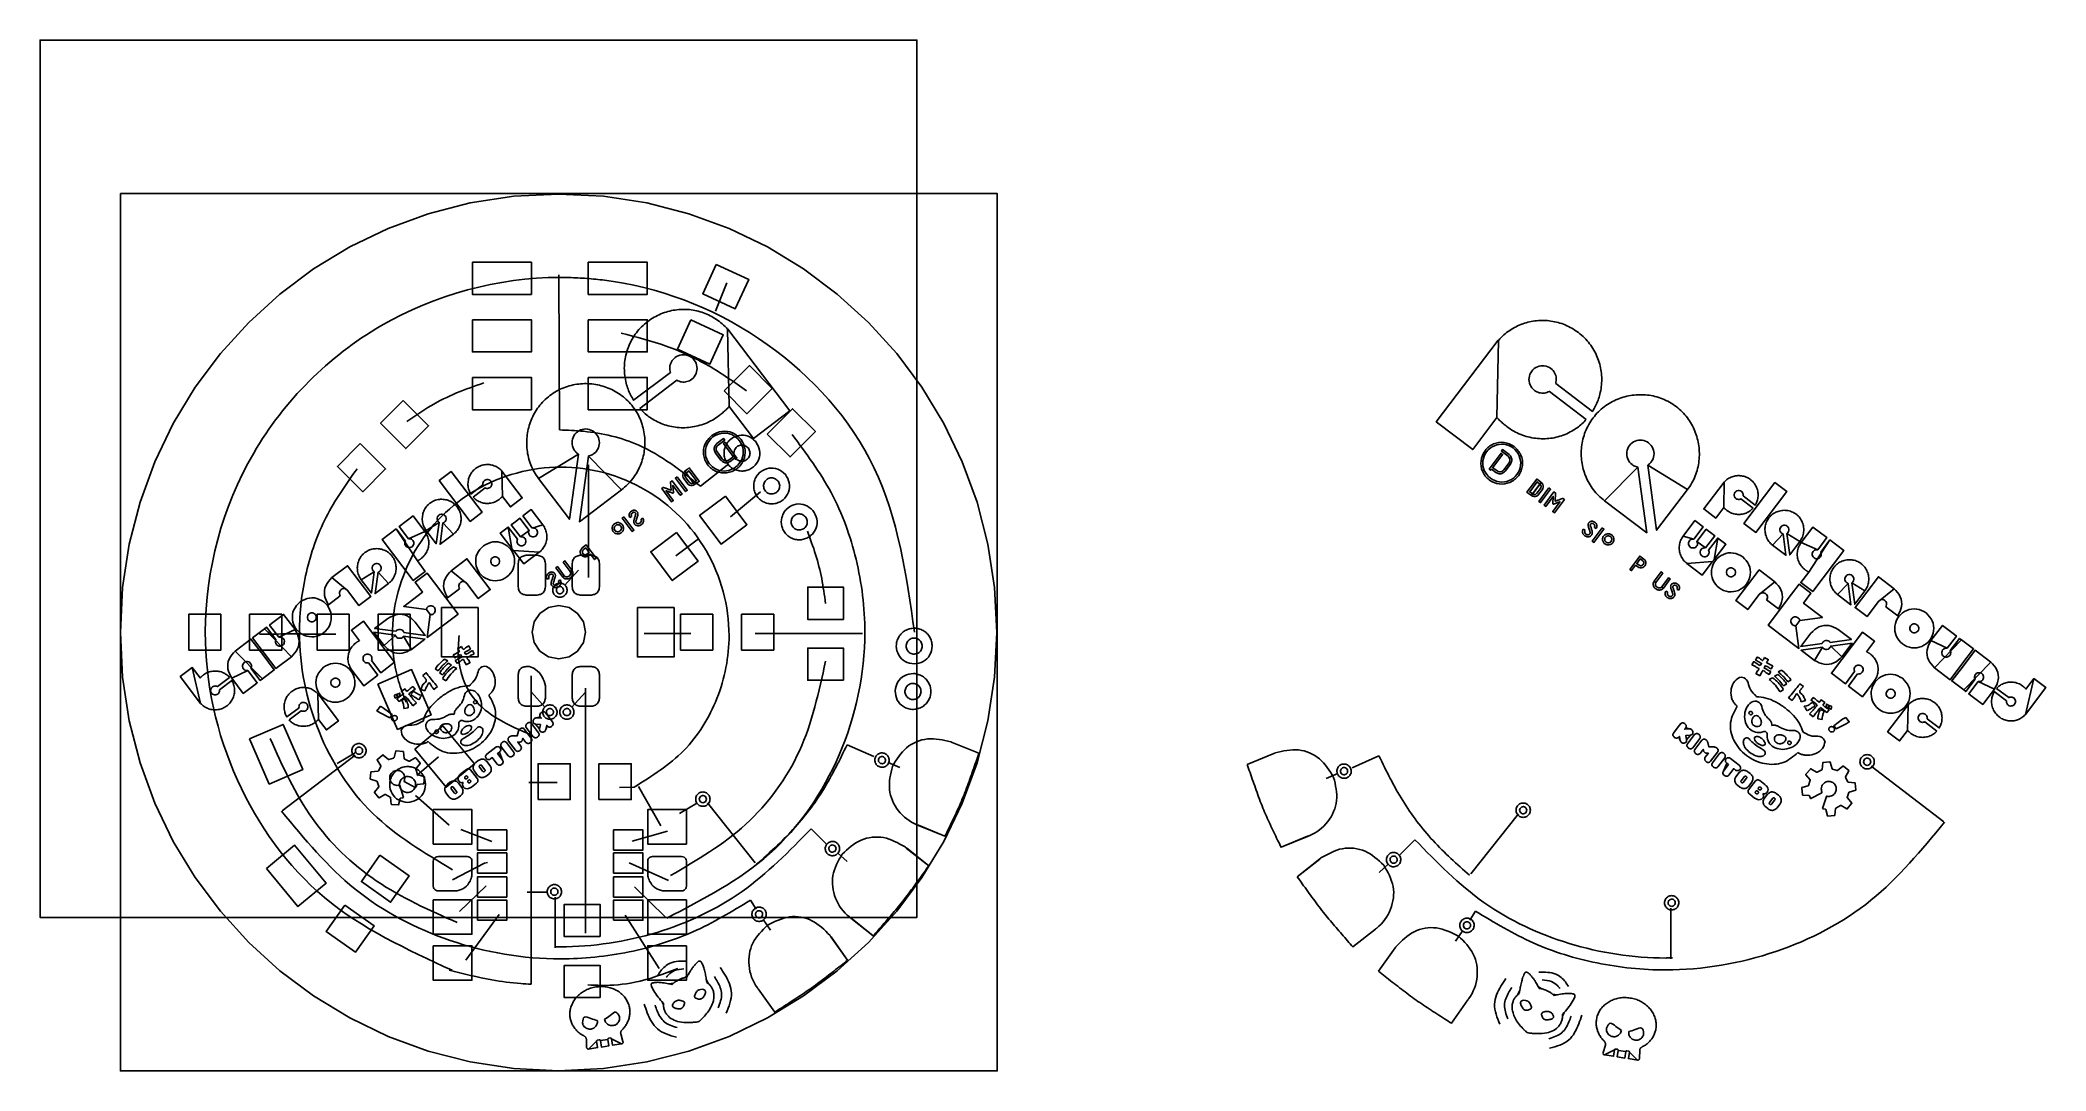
# Model space of a CAD drawing. Extents: x -4 to 108, y 0 to 58.
import ezdxf

# ---------------------------------------------------------------- set-up
doc = ezdxf.new("R2010")
doc.units = 0
for name, color, linetype in [('B.Cu', 7, 'CONTINUOUS'), ('Cuts', 7, 'CONTINUOUS'), ('F.Cu', 7, 'CONTINUOUS')]:
    doc.layers.add(name, color=color, linetype=linetype)

msp = doc.modelspace()

# ---------------------------------------------------------------- linework, layer by layer
at = {"layer": 'B.Cu', "color": 7}
for points in [[(-4.485317, 57.56746), (44.514686, 57.56746), (44.514686, 8.567457), (-4.485317, 8.567457), (-4.485317, 57.56746), (44.514686, 57.56746), (44.514686, 8.567457), (-4.485317, 8.567457), (-4.485317, 57.56746), (44.514686, 57.56746), (44.514686, 8.567457), (-4.485317, 8.567457), (-4.485317, 57.56746), (44.514686, 57.56746), (44.514686, 8.567457), (-4.485317, 8.567457), (-4.485317, 57.56746), (44.514686, 57.56746), (44.514686, 8.567457), (-4.485317, 8.567457), (-4.485317, 57.56746), (44.514686, 57.56746), (44.514686, 8.567457), (-4.485317, 8.567457), (-4.485317, 57.56746), (44.514686, 57.56746), (44.514686, 8.567457), (-4.485317, 8.567457), (-4.485317, 57.56746)], [(0, 49), (49.000004, 49), (49.000004, -0.000004), (0, -0.000004), (0, 49)], [(33.935739, 41.417488), (33.946154, 41.4254), (37.408248, 36.867616), (35.370933, 35.320072), (34.01514, 37.104949)], [(77.005715, 40.800367), (76.9953, 40.808278), (73.533206, 36.250495), (75.570521, 34.70295), (76.926314, 36.487828)], [(30.732237, 39.008317), (28.682286, 37.451173)], [(29.023981, 37.001338), (31.086569, 38.56808), (31.086569, 38.56808)], [(80.209217, 38.391196), (82.259168, 36.834052)], [(81.917473, 36.384217), (79.854885, 37.950959), (79.854885, 37.950959)], [(25.593341, 34.442238), (25.09604, 30.807754), (23.371255, 33.078403)], [(28.001921, 32.454512), (25.64864, 30.66696), (26.149781, 34.336665), (26.149781, 34.336665)], [(31.539974, 33.486945), (31.698868, 33.605764), (31.701984, 33.608094), (31.78922, 33.673328), (32.343708, 32.93182), (32.250241, 32.861926), (32.091346, 32.743107)], [(82.939533, 31.837391), (85.292814, 30.049839), (84.791673, 33.719544), (84.791673, 33.719544)], [(85.348113, 33.825117), (85.845414, 30.190633), (87.570199, 32.461281)], [(19.550044, 30.690463), (20.21643, 31.19665), (18.48422, 33.477072), (17.817834, 32.970885), (19.550044, 30.690463), (19.550044, 30.690463)], [(20.260481, 32.733042), (19.580817, 32.216769)], [(19.707771, 32.046356), (20.385362, 32.561055), (20.385362, 32.561055)], [(21.318367, 33.498469), (21.322858, 33.501881), (22.461142, 32.003352), (21.791202, 31.494465), (21.345382, 32.081378)], [(31.113925, 33.173211), (31.020457, 33.103318), (31.579605, 32.355578), (31.673073, 32.425472), (31.113925, 33.173211)], [(31.688389, 32.801256), (31.481039, 33.078543)], [(31.577622, 33.150766), (31.784972, 32.87348), (31.784972, 32.87348)], [(32.026898, 32.835789), (32.185793, 32.954608), (31.771091, 33.509181), (31.612197, 33.390362)], [(79.401483, 32.869823), (79.242589, 32.988642), (79.239473, 32.990972), (79.152237, 33.056206), (78.597749, 32.314698), (78.691216, 32.244804), (78.850111, 32.125985)], [(78.914559, 32.218667), (78.755664, 32.337486), (79.170365, 32.892059), (79.32926, 32.77324)], [(79.363835, 32.533644), (79.156485, 32.256358), (79.156485, 32.256358)], [(79.827532, 32.556089), (79.920999, 32.486196), (79.361852, 31.738456), (79.268384, 31.80835), (79.827532, 32.556089)], [(89.623087, 32.881347), (89.618595, 32.88476), (88.480312, 31.38623), (89.150252, 30.877344), (89.596072, 31.464257)], [(91.39141, 30.073342), (90.725024, 30.579529), (92.457234, 32.859951), (93.12362, 32.353764), (91.39141, 30.073342), (91.39141, 30.073342)], [(79.253068, 32.184134), (79.460418, 32.461421)], [(91.233683, 31.429235), (90.556092, 31.943933), (90.556092, 31.943933)], [(90.680973, 32.115921), (91.360637, 31.599648)], [(16.594424, 28.478138), (17.040018, 27.891521), (16.370473, 27.382934), (14.627878, 29.67703), (15.40829, 30.269831), (15.40829, 30.269831)], [(15.40829, 30.269831), (15.924788, 29.58987)], [(16.093063, 29.717692), (15.576565, 30.397652), (16.356483, 30.990079), (17.014751, 30.123481)], [(17.818102, 30.631482), (17.655216, 29.436007), (17.089749, 30.180434)], [(18.610224, 29.976553), (17.865352, 29.410748), (18.028282, 30.602988), (18.028282, 30.602988)], [(21.879788, 29.170866), (21.224783, 30.03317), (21.675259, 30.375352), (21.675259, 30.375352)], [(21.675259, 30.375352), (22.191795, 29.695342)], [(22.360218, 29.823276), (21.843682, 30.503286), (22.09138, 30.691438), (22.211774, 30.782889), (22.323332, 30.867628), (22.839868, 30.187618)], [(23.008784, 30.315927), (22.492249, 30.995937), (22.957731, 31.349518), (23.612737, 30.487215)], [(28.135429, 30.945939), (28.041962, 30.876045), (28.601109, 30.128306), (28.694577, 30.198199), (28.135429, 30.945939)], [(82.806028, 30.328817), (82.899495, 30.258923), (82.340347, 29.511184), (82.24688, 29.581077), (82.806028, 30.328817)], [(87.93267, 29.698806), (88.449205, 30.378816), (87.983722, 30.732397), (87.328717, 29.870093)], [(94.848391, 29.100571), (95.364889, 29.780531), (94.584971, 30.372957), (93.926703, 29.506359)], [(88.581236, 29.206155), (89.097772, 29.886165), (88.850074, 30.074316), (88.72968, 30.165767), (88.618122, 30.250507), (88.101586, 29.570497)], [(89.266195, 29.758231), (88.749659, 29.078221)], [(89.061666, 28.553745), (89.716671, 29.416048), (89.266195, 29.758231), (89.266195, 29.758231)], [(92.33123, 29.359431), (93.076102, 28.793627), (92.913171, 29.985867), (92.913171, 29.985867)], [(93.123352, 30.014361), (93.286238, 28.818885), (93.851705, 29.563313)], [(94.34703, 27.861017), (93.901436, 27.2744), (94.570981, 26.765813), (96.313576, 29.059908), (95.533164, 29.65271), (95.533164, 29.65271)], [(95.533164, 29.65271), (95.016666, 28.972749)], [(11.823043, 27.5465), (12.698181, 28.211255), (14.000656, 26.49657), (13.333826, 25.990045), (12.689619, 26.838132)], [(18.487836, 27.932163), (19.364109, 28.59778), (20.666809, 26.882799), (19.999881, 26.376199), (19.355373, 27.224681)], [(23.404692, 28.962487), (22.545844, 28.310106), (21.969841, 29.068404)], [(24.717262, 27.578642), (24.332848, 28.092713), (24.426316, 28.162606), (24.8084, 27.651651), (24.8084, 27.651651)], [(25.135536, 27.896278), (24.751122, 28.410349), (24.844589, 28.480243), (25.229004, 27.966172)], [(87.536762, 28.345366), (88.39561, 27.692985), (88.971613, 28.451282)], [(14.188599, 27.874511), (14.025322, 26.680062), (13.460493, 27.42365)], [(14.980573, 27.219469), (14.234467, 26.652727), (14.397002, 27.844667), (14.397002, 27.844667)], [(17.10004, 25.769074), (15.830892, 25.942866), (16.885361, 26.743841), (16.469163, 27.291758), (17.134957, 27.797495), (17.551155, 27.249578), (18.867803, 25.516234), (18.20201, 25.010497), (17.144677, 24.207347), (17.317305, 25.480282), (17.317305, 25.480282)], [(18.955937, 26.921269), (18.289057, 26.414707), (18.289057, 26.414707)], [(25.072135, 27.630269), (25.081482, 27.637258)], [(25.151375, 27.543791), (25.142028, 27.536801)], [(85.805921, 27.279156), (86.190335, 27.793227), (86.096867, 27.863121), (85.712453, 27.34905)], [(85.790082, 26.926669), (85.799428, 26.919679)], [(85.869322, 27.013147), (85.859975, 27.020136)], [(86.224194, 26.96152), (86.608608, 27.475591), (86.515141, 27.545484), (86.133057, 27.034529), (86.133057, 27.034529)], [(92.453618, 27.315041), (91.577345, 27.980659), (90.274645, 26.265677), (90.941573, 25.759078), (91.586081, 26.60756)], [(93.841414, 25.151953), (95.110562, 25.325745), (94.056093, 26.12672), (94.472291, 26.674637), (93.806497, 27.180374), (93.390299, 26.632457), (92.073651, 24.899113), (92.739444, 24.393376), (93.796776, 23.590226), (93.624149, 24.863161), (93.624149, 24.863161)], [(95.960881, 26.602347), (96.706987, 26.035606), (96.544451, 27.227546), (96.544451, 27.227546)], [(96.752855, 27.25739), (96.916131, 26.062941), (97.480961, 26.806529)], [(99.118411, 26.929379), (98.243273, 27.594133), (96.940798, 25.879448), (97.607628, 25.372924), (98.251835, 26.221011)], [(12.289688, 26.534345), (11.623204, 26.028083), (11.623204, 26.028083)], [(91.985517, 26.304148), (92.652397, 25.797586), (92.652397, 25.797586)], [(98.651766, 25.917224), (99.31825, 25.410962), (99.31825, 25.410962)], [(9.563396, 23.130665), (9.563996, 23.129875), (8.68876, 22.465046), (8.030117, 23.332137), (7.386322, 24.179681), (8.053202, 24.686243), (8.053202, 24.686243)], [(8.053202, 24.686243), (8.168758, 24.77402), (8.68908, 24.089024)], [(8.857553, 24.216996), (8.33723, 24.901991), (8.453231, 24.990105), (9.119419, 25.496142), (9.763214, 24.648598)], [(102.083901, 23.599875), (102.604224, 24.28487), (102.488223, 24.372984), (101.822035, 24.879021), (101.17824, 24.031477)], [(6.421683, 23.446918), (7.297561, 24.112235), (7.955191, 23.246476), (8.599998, 22.397599), (7.933316, 21.891187), (7.933316, 21.891187)], [(8.698921, 23.840161), (8.696996, 23.838699)], [(9.097025, 24.142561), (9.094755, 24.140836)], [(14.740991, 23.748802), (14.168175, 24.502904), (15.365329, 24.339347), (15.365329, 24.339347)], [(15.822376, 24.278232), (17.020889, 24.113294), (16.266688, 23.540403)], [(19.063639, 23.707494), (18.850962, 23.579327)], [(19.573405, 23.557714), (19.46774, 23.730765), (19.46774, 23.730765)], [(95.119078, 23.66111), (93.920565, 23.496173), (94.674766, 22.923282)], [(96.200463, 23.131681), (96.773279, 23.885783), (95.576125, 23.722226), (95.576125, 23.722226)], [(101.378058, 22.513544), (101.377458, 22.512754), (102.252694, 21.847924), (102.911337, 22.715016), (103.555132, 23.56256), (102.888252, 24.069122), (102.888252, 24.069122)], [(102.888252, 24.069122), (102.772696, 24.156899), (102.252374, 23.471903)], [(4.482692, 20.526508), (4.480175, 20.524596), (3.342192, 22.02273), (4.010799, 22.530604), (4.010799, 22.530604)], [(4.010799, 22.530604), (4.456768, 21.943493)], [(6.874299, 22.454154), (6.882998, 22.442702), (6.888135, 22.43594), (6.889023, 22.436615)], [(7.286732, 22.738715), (7.287078, 22.738977)], [(7.933316, 21.891187), (7.816674, 21.802586), (7.295977, 22.488075)], [(18.597364, 23.230569), (18.699612, 23.067058)], [(18.708562, 22.926312), (18.811221, 22.762297)], [(19.014479, 23.254051), (19.088018, 23.120298)], [(19.303432, 23.25078), (19.23251, 23.370298)], [(19.319602, 22.673332), (19.54511, 22.802271)], [(19.775348, 23.29879), (19.670457, 23.476401)], [(91.166108, 22.68167), (91.270998, 22.859281)], [(91.36805, 22.940594), (91.473715, 23.113645), (91.473715, 23.113645)], [(91.638023, 22.63366), (91.708945, 22.753178)], [(91.926976, 22.636931), (91.853437, 22.503178)], [(91.877816, 23.090374), (92.090493, 22.962207)], [(92.344092, 22.613449), (92.241843, 22.449938)], [(101.844429, 23.52544), (101.846699, 23.523715)], [(102.242533, 23.22304), (102.244458, 23.221578)], [(104.519771, 22.829797), (103.643893, 23.495114), (102.986263, 22.629355), (102.341455, 21.780478), (103.008138, 21.274066), (103.008138, 21.274066)], [(6.097501, 21.974815), (5.421589, 21.461392)], [(5.541435, 21.28558), (6.223863, 21.803953)], [(7.127554, 22.360141), (7.648251, 21.674652), (7.532942, 21.587063), (6.86626, 21.080651), (6.22209, 21.928689), (6.221453, 21.929528)], [(17.012503, 21.227098), (16.783368, 21.302839)], [(16.892799, 22.077511), (17.089081, 22.231495), (17.089081, 22.231495)], [(17.721594, 21.45985), (17.520278, 21.306705)], [(91.621853, 22.056212), (91.396345, 22.185151)], [(92.232893, 22.309192), (92.130234, 22.145177)], [(94.048656, 21.460391), (93.852374, 21.614375), (93.852374, 21.614375)], [(103.008138, 21.274066), (103.12478, 21.185465), (103.645477, 21.870954)], [(103.8139, 21.74302), (103.293203, 21.057531), (103.408512, 20.969942), (104.075194, 20.46353), (104.719364, 21.311567), (104.720001, 21.312407)], [(103.654722, 22.121593), (103.654376, 22.121856)], [(104.067155, 21.837033), (104.058456, 21.825581), (104.053319, 21.818819), (104.052431, 21.819493)], [(104.843953, 21.357694), (105.519865, 20.84427)], [(106.458762, 19.909387), (106.461279, 19.907474), (107.599262, 21.405609), (106.930655, 21.913483), (106.930655, 21.913483)], [(106.930655, 21.913483), (106.484686, 21.326372)], [(9.98407, 20.283797), (9.303912, 19.767149)], [(11.042994, 21.049701), (11.046696, 21.052514), (12.184042, 19.555218), (11.51425, 19.046444), (11.06888, 19.632765)], [(14.526612, 20.36188), (14.331602, 20.104968), (14.508499, 19.996376), (15.055228, 19.724708), (15.185235, 19.895982), (14.703593, 20.253351), (14.526612, 20.36188), (14.526612, 20.36188)], [(15.32648, 20.982154), (15.450236, 21.030186), (15.450236, 21.030186)], [(15.478857, 20.870785), (15.354629, 20.81749)], [(15.480834, 21.044066), (15.610586, 21.101096), (15.610586, 21.101096)], [(15.631529, 20.939939), (15.507644, 20.886556)], [(93.219861, 20.84273), (93.421177, 20.689585)], [(93.928952, 20.609978), (94.158087, 20.685719)], [(95.309926, 20.322819), (95.433811, 20.269436)], [(95.460621, 20.426946), (95.330869, 20.483976), (95.330869, 20.483976)], [(95.462598, 20.253665), (95.586826, 20.20037)], [(95.614975, 20.365034), (95.491219, 20.413066), (95.491219, 20.413066)], [(99.89846, 20.43258), (99.894758, 20.435392), (98.757412, 18.938097), (99.427204, 18.429323), (99.872574, 19.015644)], [(105.400019, 20.668459), (104.717591, 21.186832)], [(9.430251, 19.598059), (10.108681, 20.113395), (10.108681, 20.113395)], [(22.682481, 19.170795), (23.071107, 18.66099)], [(22.742308, 19.418074), (22.725904, 19.405569)], [(23.368823, 18.88794), (22.980197, 19.397745), (22.980197, 19.397745)], [(23.067401, 19.56412), (23.063919, 19.544779)], [(23.201455, 19.364357), (23.469227, 19.34138), (23.424333, 19.09865)], [(23.466959, 19.768742), (23.524119, 19.693759), (23.266359, 19.715786), (23.266359, 19.715786)], [(23.526786, 20.016021), (23.510382, 20.003516)], [(23.859073, 19.871859), (23.764675, 19.995692)], [(23.780323, 19.068229), (23.82348, 19.301052), (23.855585, 19.258937)], [(24.153301, 19.485887), (23.888956, 19.832659)], [(24.093474, 19.238608), (24.109878, 19.251113)], [(86.788154, 18.868767), (87.052499, 19.215539)], [(87.082382, 19.254739), (87.17678, 19.378572)], [(87.414669, 19.398901), (87.431073, 19.386396)], [(87.474496, 19.151622), (87.417336, 19.076639), (87.675096, 19.098666), (87.675096, 19.098666)], [(96.414844, 19.74476), (96.609853, 19.487848), (96.432956, 19.379256), (95.886227, 19.107588), (95.756221, 19.278862), (96.237863, 19.636231), (96.414844, 19.74476), (96.414844, 19.74476)], [(101.511203, 18.980938), (100.832773, 19.496274), (100.832773, 19.496274)], [(100.957384, 19.666676), (101.637542, 19.150028)], [(13.324419, 18.280698), (13.324419, 18.280698)], [(13.333168, 18.080608), (13.333168, 18.080608)], [(20.973525, 18.069724), (20.475743, 17.690263)], [(21.222754, 18.034519), (21.211414, 18.049395)], [(21.286308, 18.106487), (21.674934, 17.596682)], [(21.346135, 18.353767), (21.32973, 18.341262)], [(21.97265, 17.823632), (21.584024, 18.333437), (21.584024, 18.333437)], [(23.308996, 18.640661), (23.3254, 18.653166)], [(23.561869, 18.918228), (23.581365, 18.916562)], [(47.97045, 17.735255), (46.488513, 18.341194), (46.486633, 18.336596)], [(86.847981, 18.621488), (86.831577, 18.633993)], [(87.161132, 18.451109), (87.117975, 18.683932), (87.08587, 18.641817)], [(87.379586, 18.301108), (87.36009, 18.299442)], [(87.74, 18.747237), (87.472228, 18.72426), (87.517122, 18.48153)], [(87.572632, 18.27082), (87.961258, 18.780625), (87.961258, 18.780625)], [(87.632459, 18.023541), (87.616055, 18.036046)], [(88.258974, 18.553675), (87.870348, 18.04387)], [(87.874054, 18.947), (87.877536, 18.927659)], [(88.199147, 18.800954), (88.215551, 18.788449)], [(20.00092, 17.327398), (19.858934, 17.219161)], [(20.070481, 16.969927), (20.254374, 16.728695)], [(20.368982, 16.816061), (20.18509, 17.057294), (20.18509, 17.057294)], [(20.43232, 17.455489), (20.44366, 17.440613)], [(20.667486, 17.03646), (20.476698, 17.286739), (20.476698, 17.286739)], [(20.681549, 17.420283), (20.784076, 17.49844), (20.784076, 17.49844)], [(20.784076, 17.49844), (21.064129, 17.131063)], [(21.361845, 17.358013), (21.081792, 17.72539), (21.179331, 17.799744)], [(21.302018, 17.110733), (21.318422, 17.123238)], [(21.912823, 17.576353), (21.929227, 17.588858)], [(42.238732, 17.117344), (42.238732, 17.117344)], [(42.395987, 17.241381), (42.395987, 17.241381)], [(43.142184, 17.008206), (43.142184, 17.008206)], [(62.971012, 17.118134), (64.452949, 17.724073), (64.454829, 17.719475)], [(88.968805, 17.206512), (89.357431, 17.716317), (89.357431, 17.716317)], [(89.028632, 16.959233), (89.012228, 16.971738)], [(89.655147, 17.489367), (89.266521, 16.979562)], [(89.57961, 16.740893), (89.859663, 17.10827), (89.762124, 17.182624)], [(89.59532, 17.736647), (89.611725, 17.724142)], [(89.718701, 17.417399), (89.730041, 17.432275)], [(90.157379, 16.88132), (89.877326, 16.513943)], [(89.96793, 17.452604), (90.465712, 17.073143)], [(90.259906, 16.803163), (90.157379, 16.88132), (90.157379, 16.88132)], [(90.509135, 16.838369), (90.497795, 16.823493)], [(97.608286, 17.463487), (97.608286, 17.463487)], [(97.617034, 17.663577), (97.617034, 17.663577)], [(18.418722, 16.115102), (18.276736, 16.006866)], [(18.488283, 15.757632), (18.672099, 15.5165)], [(18.786708, 15.603866), (18.602892, 15.844998), (18.602892, 15.844998)], [(19.085288, 15.824165), (18.8945, 16.074443), (18.8945, 16.074443)], [(19.772088, 16.749613), (19.962877, 16.499334)], [(20.438655, 16.458675), (20.580641, 16.566912)], [(67.799278, 16.391085), (67.799278, 16.391085)], [(68.545467, 16.62426), (68.545467, 16.62426)], [(68.702722, 16.500223), (68.702722, 16.500223)], [(89.639437, 16.493613), (89.623033, 16.506118)], [(90.273969, 16.41934), (90.464757, 16.669619), (90.464757, 16.669619)], [(90.5028, 15.841555), (90.360814, 15.949792)], [(90.572473, 16.198941), (90.756365, 16.440174), (90.756365, 16.440174)], [(90.870974, 16.352807), (90.687081, 16.111575)], [(90.940535, 16.710278), (91.082521, 16.602041)], [(91.169367, 16.132493), (90.978578, 15.882214)], [(18.18989, 15.537317), (18.380678, 15.287038)], [(18.856457, 15.24638), (18.998443, 15.354616)], [(32.543821, 15.575192), (32.543821, 15.575192)], [(32.552626, 15.375102), (32.552626, 15.375102)], [(78.388828, 14.757981), (78.388828, 14.757981)], [(78.397633, 14.958071), (78.397633, 14.958071)], [(91.856167, 15.207045), (92.046955, 15.457323), (92.046955, 15.457323)], [(92.084998, 14.62926), (91.943012, 14.737496)], [(92.154748, 14.986746), (92.338563, 15.227878), (92.338563, 15.227878)], [(92.453172, 15.140512), (92.269356, 14.89938)], [(92.522734, 15.497982), (92.66472, 15.389746)], [(92.751565, 14.920197), (92.560777, 14.669918)], [(44.597394, 13.716109), (44.596145, 13.713053), (46.078082, 13.107114)], [(39.598685, 12.359617), (39.598685, 12.359617)], [(45.176052, 11.45425), (43.922795, 12.450567), (43.919704, 12.446679)], [(66.344068, 13.098988), (66.345318, 13.095932), (64.86338, 12.489993)], [(39.409785, 12.293057), (39.409785, 12.293057)], [(40.337173, 12.106937), (40.337173, 12.106937)], [(65.765416, 10.837129), (67.018673, 11.833446), (67.021764, 11.829558)], [(70.604295, 11.489815), (70.604295, 11.489815)], [(71.342769, 11.742496), (71.342769, 11.742496)], [(71.531669, 11.675936), (71.531669, 11.675936)], [(24.357719, 10.175603), (24.357719, 10.175589)], [(24.45208, 10.352252), (24.45208, 10.352252)], [(86.489373, 9.735131), (86.489373, 9.735131)], [(86.583734, 9.558482), (86.583734, 9.558468)], [(35.293393, 8.709496), (35.293393, 8.709496)], [(35.492305, 8.732892), (35.492305, 8.732892)], [(36.169806, 8.144392), (36.169806, 8.144392)], [(40.813317, 8.539189), (40.811262, 8.536604), (42.064519, 7.540287)], [(70.128151, 7.922068), (70.130206, 7.919483), (68.876949, 6.923166)], [(75.449149, 8.115771), (75.449149, 8.115771)], [(75.648061, 8.092374), (75.648061, 8.092374)], [(40.639188, 6.178336), (39.710525, 7.482516), (39.706479, 7.479635)], [(70.302266, 5.561214), (71.230929, 6.865395), (71.234975, 6.862514)], [(74.771648, 7.527271), (74.771648, 7.527271)], [(26.564472, 4.685239), (26.564658, 4.685231)], [(30.917078, 4.903349), (30.831782, 4.821154), (30.637613, 4.863482)], [(31.712391, 5.337248), (31.641312, 5.211878), (31.528402, 5.198533)], [(32.845203, 4.878592), (32.769139, 4.938315), (32.74065, 5.129824)], [(35.640216, 4.584186), (35.637526, 4.58227), (36.566189, 3.27809)], [(78.096251, 4.261471), (78.172315, 4.321194), (78.200804, 4.512703)], [(79.229063, 4.720127), (79.300142, 4.594757), (79.413051, 4.581412)], [(30.261334, 3.867761), (30.353089, 3.767459), (30.351418, 3.678796)], [(31.50536, 3.70277), (31.505362, 3.702758)], [(32.203916, 4.040336), (32.203916, 4.040336)], [(75.301238, 3.967064), (75.303928, 3.965149), (74.375265, 2.660969)], [(78.737537, 3.423215), (78.737537, 3.423215)], [(80.024376, 4.286228), (80.109672, 4.204033), (80.303841, 4.246362)], [(84.376982, 4.068118), (84.376796, 4.06811)], [(26.301138, 2.335815), (26.301138, 2.335815)], [(27.540918, 2.530456), (27.540918, 2.530456)], [(32.498984, 2.906749), (32.498994, 2.906751)], [(78.44247, 2.289628), (78.44246, 2.28963)], [(79.436094, 3.085649), (79.436091, 3.085637)], [(80.68012, 3.25064), (80.588365, 3.150338), (80.590036, 3.061675)], [(26.040581, 1.758668), (26.049414, 1.321452)], [(26.165025, 1.219973), (26.670907, 1.299396), (26.613885, 1.662593)], [(26.657603, 1.722631), (26.761374, 1.738937)], [(26.821402, 1.695198), (26.87842, 1.332001), (27.293503, 1.397167), (27.236482, 1.760366)], [(27.280199, 1.820404), (27.383971, 1.836682)], [(27.443999, 1.792942), (27.50102, 1.429746), (28.006901, 1.509166)], [(28.085728, 1.641194), (27.960154, 2.060084)], [(82.855726, 1.024073), (82.9813, 1.442963)], [(83.497455, 1.175822), (83.440434, 0.812625), (82.934553, 0.892045)], [(83.400536, 1.913335), (83.400536, 1.913335)], [(83.661255, 1.203283), (83.557483, 1.219561)], [(84.120052, 1.078077), (84.063034, 0.71488), (83.647951, 0.780046), (83.704972, 1.143245)], [(84.283851, 1.10551), (84.18008, 1.121816)], [(84.640316, 1.718694), (84.640316, 1.718694)], [(84.900873, 1.141547), (84.89204, 0.704331)], [(84.776429, 0.602852), (84.270547, 0.682275), (84.327569, 1.045472)]]:
    msp.add_lwpolyline(points, close=True, dxfattribs=at)
for points in [[(33.334066, 35.037423), (33.707936, 35.316997), (33.77084, 35.232876), (33.39697, 34.953302)], [(34.250389, 34.318743), (33.70522, 35.047789), (33.78934, 35.110693), (34.450999, 34.225868), (34.366878, 34.162964), (34.329601, 34.212813)], [(33.551396, 34.11666), (33.260174, 34.506107)], [(33.341964, 34.572127), (33.633187, 34.182679)], [(34.014363, 34.127673), (34.248031, 34.302407)], [(34.313265, 34.215171), (34.079597, 34.040437)], [(76.691068, 33.701621), (77.236237, 34.430667), (77.152116, 34.493571), (76.490458, 33.608746), (76.574579, 33.545842), (76.611855, 33.595691)], [(76.927094, 33.510551), (76.693425, 33.685285)], [(77.607391, 34.420301), (77.233521, 34.699875), (77.170617, 34.615754), (77.544486, 34.33618)], [(77.599492, 33.955005), (77.308269, 33.565557)], [(77.39006, 33.499538), (77.681283, 33.888985)], [(30.481047, 32.40849), (30.898079, 31.8508), (30.804611, 31.780907), (30.250123, 32.522415), (30.337359, 32.587649)], [(30.77052, 32.430643), (30.739269, 32.888191), (30.829621, 32.955755), (31.384109, 32.214247), (31.290642, 32.144353), (30.873611, 32.702042), (30.903373, 32.291958), (30.865986, 32.264)], [(76.628192, 33.598049), (76.86186, 33.423315)], [(80.170936, 31.813521), (80.202188, 32.271069), (80.111836, 32.338633), (79.557348, 31.597125), (79.650815, 31.527231), (80.067846, 32.08492), (80.038084, 31.674836), (80.075471, 31.646878)], [(80.460409, 31.791368), (80.043378, 31.233678), (80.136846, 31.163785), (80.691334, 31.905293), (80.604098, 31.970527)], [(28.568053, 30.958551), (28.463722, 30.909681)], [(28.862047, 30.877215), (28.845629, 30.821217)], [(29.095385, 30.818529), (29.199715, 30.867399)], [(82.373404, 30.341429), (82.477734, 30.292559)], [(25.813535, 29.204805), (26.034742, 29.37022), (26.59156, 28.625596), (26.498092, 28.555702), (26.274433, 28.854798), (26.146694, 28.759277)], [(26.074471, 28.85586), (26.20221, 28.951381), (26.008838, 29.209974), (25.881099, 29.114453)], [(81.846072, 30.201407), (81.741742, 30.250277)], [(82.079409, 30.260093), (82.095828, 30.204095)], [(85.127922, 28.587683), (84.906715, 28.753098), (84.349897, 28.008474), (84.443365, 27.93858), (84.667024, 28.237676), (84.794763, 28.142155)], [(84.866986, 28.238738), (84.739247, 28.334259), (84.932619, 28.592852), (85.060358, 28.497331)], [(23.953877, 27.508143), (23.849547, 27.459273)], [(24.247872, 27.426807), (24.231453, 27.370809)], [(24.481209, 27.368121), (24.585539, 27.416991)], [(86.460248, 26.750999), (86.355917, 26.799869)], [(86.693585, 26.809685), (86.710004, 26.753687)], [(86.98758, 26.891021), (87.09191, 26.842151)], [(13.359143, 24.025788), (12.913511, 24.612455), (13.582662, 25.120741), (15.325894, 22.825807), (14.545384, 22.232931), (14.028586, 22.913286)], [(15.399687, 24.549063), (14.208041, 24.710187), (14.95, 25.273779)], [(16.474037, 25.065208), (17.037104, 24.32394), (15.845516, 24.487755)], [(94.467417, 24.448087), (93.90435, 23.706819), (95.095938, 23.870634)], [(95.541767, 23.931942), (96.733413, 24.093065), (95.991454, 24.656658)], [(97.582311, 23.408667), (98.027943, 23.995333), (97.358792, 24.50362), (95.61556, 22.208686), (96.39607, 21.61581), (96.912868, 22.296165)], [(13.860903, 22.785914), (14.377701, 22.105559), (13.597092, 21.512608), (12.938524, 22.379601)], [(17.767526, 22.33976), (17.585177, 22.450041)], [(18.108738, 22.992024), (18.294641, 22.898921)], [(18.327474, 22.761215), (18.500669, 22.662181)], [(18.61177, 22.56892), (18.80238, 22.475546)], [(15.813968, 21.048793), (15.703226, 21.18483), (15.901856, 21.335931), (16.00396, 21.194139)], [(16.339575, 21.463689), (16.465528, 21.314476), (16.11536, 21.051949)], [(18.006716, 22.116222), (17.824014, 22.226935)], [(18.193872, 21.789095), (17.99603, 21.907552)], [(92.329685, 21.9518), (92.139075, 21.858426)], [(92.613981, 22.144095), (92.440786, 22.045061)], [(92.832717, 22.374904), (92.646814, 22.281801)], [(92.934739, 21.499102), (93.117442, 21.609815)], [(93.173929, 21.72264), (93.356279, 21.832921)], [(97.080551, 22.168793), (96.563753, 21.488438), (97.344362, 20.895487), (98.00293, 21.76248)], [(15.932058, 20.90924), (15.575892, 20.637715), (15.456054, 20.784927)], [(15.944477, 20.796395), (15.725715, 20.702588)], [(15.8416, 20.246289), (16.086577, 20.281007)], [(16.383942, 21.1929), (16.238818, 21.024834)], [(16.54567, 20.550235), (16.338687, 20.393364)], [(92.747583, 21.171975), (92.945425, 21.290432)], [(94.601881, 20.846569), (94.475927, 20.697356), (94.826095, 20.434829)], [(94.557513, 20.57578), (94.702637, 20.407714)], [(95.127487, 20.431672), (95.238229, 20.56771), (95.039599, 20.718811), (94.937495, 20.577019)], [(94.996978, 20.179275), (95.215741, 20.085468)], [(95.009397, 20.29212), (95.365563, 20.020595), (95.485401, 20.167807)], [(22.331198, 19.104716), (22.314794, 19.092211)], [(22.95779, 18.574481), (22.569087, 19.084387)], [(94.395785, 19.933115), (94.602768, 19.776244)], [(95.099855, 19.629169), (94.854878, 19.663887)], [(21.690791, 18.414859), (22.079494, 17.904953)], [(21.750618, 18.662138), (21.734214, 18.649633)], [(22.24193, 18.965946), (22.170334, 18.706517), (21.886457, 18.706251)], [(22.37721, 18.131903), (22.204351, 18.358662), (22.269302, 18.358749)], [(22.47942, 18.518764), (22.492655, 18.567153), (22.660074, 18.347531)], [(22.897963, 18.327202), (22.914367, 18.339707)], [(40.610282, 18.211734), (42.103864, 17.550702)], [(87.983665, 17.957361), (88.372368, 18.467267)], [(88.462035, 17.901644), (88.4488, 17.950033), (88.281381, 17.730411)], [(88.610257, 18.487596), (88.626661, 18.475091)], [(88.699525, 18.348826), (88.771121, 18.089397), (89.054998, 18.089131)], [(89.190837, 18.045018), (89.207241, 18.032513)], [(13.114026, 17.639791), (9.039606, 14.52322)], [(14.35792, 17.372623), (14.548042, 17.033908)], [(14.654259, 17.641276), (14.362492, 17.397797)], [(14.547195, 17.00522), (14.417791, 16.760782)], [(14.979083, 17.393648), (14.679857, 17.641324)], [(15.271047, 17.472761), (15.007409, 17.389217)], [(15.396413, 17.865244), (15.291734, 17.492742)], [(15.795961, 17.845636), (15.417523, 17.879779)], [(15.849823, 17.448992), (15.814108, 17.827545)], [(16.122788, 17.29572), (15.866728, 17.425935)], [(16.479066, 17.478995), (16.151603, 17.295156)], [(16.747631, 17.183336), (16.504203, 17.475115)], [(16.603385, 16.559611), (16.509763, 16.84728)], [(16.514081, 16.875511), (16.747654, 17.157711)], [(19.335349, 16.829915), (19.042731, 16.606852)], [(22.317383, 17.884624), (22.333787, 17.897129)], [(43.564, 16.941401), (42.901331, 17.227459)], [(70.331172, 17.594613), (68.83759, 16.933581)], [(88.043492, 17.710082), (88.027088, 17.722587)], [(88.564245, 17.514783), (88.737104, 17.741542), (88.672153, 17.741629)], [(88.624072, 17.267504), (88.607668, 17.280009)], [(89.250664, 17.797739), (88.861961, 17.287833)], [(94.193817, 16.566218), (94.437245, 16.857996)], [(94.462383, 16.861877), (94.789845, 16.678037)], [(95.091625, 16.831874), (95.127341, 17.210427)], [(95.145487, 17.228517), (95.523925, 17.26266)], [(95.545035, 17.248126), (95.649714, 16.875624)], [(95.670401, 16.855642), (95.934039, 16.772099)], [(95.962366, 16.77653), (96.261592, 17.024205)], [(96.287189, 17.024157), (96.578956, 16.780679)], [(97.827428, 17.02267), (101.901848, 13.906098)], [(13.991164, 16.68956), (13.956995, 16.311112)], [(13.971501, 16.290001), (14.337561, 16.187114)], [(14.394479, 16.744018), (14.009254, 16.707707)], [(14.434755, 15.862669), (14.19529, 15.573405)], [(14.35726, 16.166371), (14.439496, 15.891111)], [(15.58914, 15.953889), (15.551658, 15.948357)], [(15.818355, 15.275782), (15.610561, 15.940399)], [(15.867769, 16.212116), (15.855662, 16.176235)], [(15.865088, 16.152782), (16.481772, 15.829384)], [(16.503023, 15.837117), (16.557995, 15.972795)], [(16.580149, 15.990039), (16.933785, 16.023332)], [(16.971456, 16.441106), (16.623366, 16.538924)], [(16.951847, 16.041536), (16.986019, 16.419996)], [(19.952976, 16.31144), (19.573238, 16.809586), (19.573238, 16.809586)], [(19.616936, 15.853603), (19.891597, 16.062978), (19.909553, 16.076666)], [(67.377454, 16.32428), (68.040123, 16.610338)], [(90.988479, 15.69432), (91.368217, 16.192466), (91.368217, 16.192466)], [(91.606106, 16.212795), (91.898724, 15.989732)], [(93.989601, 15.424417), (93.95543, 15.802877)], [(93.969992, 15.823988), (94.318082, 15.921806)], [(94.427367, 16.258392), (94.193795, 16.540592)], [(94.338064, 15.942493), (94.431685, 16.230162)], [(94.81866, 16.678602), (95.07472, 16.808816)], [(96.583528, 16.755504), (96.393406, 16.41679)], [(96.394253, 16.388102), (96.523658, 16.143663)], [(96.546969, 16.126899), (96.932194, 16.090589)], [(96.950284, 16.072442), (96.984453, 15.693993)], [(14.195326, 15.547779), (14.438805, 15.256041)], [(14.464007, 15.251497), (14.783452, 15.430776)], [(14.812024, 15.430211), (15.078284, 15.286597)], [(15.095076, 15.263285), (15.129027, 14.903322)], [(15.147174, 14.885232), (15.525665, 14.851128)], [(15.546776, 14.865662), (15.64283, 15.207623)], [(15.663771, 15.226362), (15.807095, 15.256168)], [(32.808336, 14.967858), (35.479369, 11.616469)], [(91.324519, 15.236483), (91.049858, 15.445858), (91.031902, 15.459546)], [(94.361299, 15.37292), (94.007663, 15.406214)], [(94.438425, 15.219998), (94.383454, 15.355676)], [(95.07636, 15.535664), (94.459676, 15.212265)], [(95.073679, 15.594998), (95.085786, 15.559116)], [(95.123093, 14.658664), (95.330888, 15.32328)], [(95.277678, 14.609244), (95.134354, 14.639049)], [(95.394673, 14.248544), (95.298618, 14.590504)], [(95.352308, 15.33677), (95.38979, 15.331239)], [(95.846372, 14.646167), (95.812421, 14.286204)], [(96.129424, 14.813093), (95.863164, 14.669479)], [(96.477441, 14.634379), (96.157996, 14.813657)], [(96.584189, 15.549253), (96.501952, 15.273993)], [(96.746122, 14.930661), (96.502643, 14.638922)], [(96.506693, 15.245551), (96.746159, 14.956287)], [(96.969947, 15.672883), (96.603888, 15.569996)], [(38.601591, 13.524754), (39.502438, 12.632943)], [(78.133118, 14.350737), (75.462085, 10.999348)], [(95.794274, 14.268113), (95.415783, 14.23401)], [(72.339863, 12.907633), (71.439016, 12.015822)], [(40.60707, 11.698251), (40.072414, 12.183122)], [(70.334384, 11.08113), (70.86904, 11.566001)], [(24.29127, 9.701391), (24.29127, 6.879169)], [(35.218093, 9.538568), (35.529032, 9.033712)], [(86.650184, 9.08427), (86.650184, 6.262047)], [(36.330596, 7.865993), (35.915634, 8.456555)], [(75.723361, 8.921447), (75.412422, 8.416591)], [(74.610858, 7.248871), (75.02582, 7.839434)]]:
    msp.add_lwpolyline(points, dxfattribs=at)
for points, knots in [([(28.682286, 37.451173), (28.622126, 37.551532), (28.502464, 37.751151), (28.364486, 38.071822), (28.251865, 38.430145), (28.17766, 38.8248), (28.15208, 39.250182), (28.181892, 39.671512), (28.265411, 40.085037), (28.402038, 40.487281), (28.592009, 40.872336), (28.830577, 41.23584), (29.123253, 41.566293), (29.456698, 41.853961), (29.818098, 42.095767), (30.198173, 42.28452), (30.593505, 42.419031), (30.996734, 42.501311), (31.401215, 42.53661), (31.802943, 42.52301), (32.198633, 42.459844), (32.584598, 42.346556), (32.956957, 42.184488), (33.311856, 41.977346), (33.643788, 41.722398), (33.837586, 41.519998), (33.935739, 41.417488)], [0, 0, 0, 0, 0.350707, 0.697572, 1.044254, 1.4759, 1.89871, 2.319336, 2.739421, 3.160942, 3.590131, 4.024224, 4.461469, 4.90992, 5.341824, 5.762678, 6.179316, 6.590965, 6.99438, 7.394667, 7.793779, 8.193299, 8.59818, 9.009055, 9.423473, 9.848759, 9.848759, 9.848759, 9.848759]), ([(82.259168, 36.834052), (82.319328, 36.934411), (82.43899, 37.134029), (82.576968, 37.454701), (82.689589, 37.813024), (82.763794, 38.207679), (82.789374, 38.633061), (82.759562, 39.054391), (82.676043, 39.467916), (82.539416, 39.870159), (82.349445, 40.255215), (82.110877, 40.618719), (81.818201, 40.949172), (81.484756, 41.23684), (81.123356, 41.478646), (80.743281, 41.667399), (80.347949, 41.80191), (79.94472, 41.88419), (79.540239, 41.919489), (79.138511, 41.905889), (78.742821, 41.842722), (78.356856, 41.729434), (77.984497, 41.567366), (77.629598, 41.360225), (77.297666, 41.105276), (77.103868, 40.902877), (77.005715, 40.800367)], [0, 0, 0, 0, 0.350707, 0.697572, 1.044254, 1.4759, 1.89871, 2.319336, 2.739421, 3.160942, 3.590131, 4.024224, 4.461469, 4.90992, 5.341824, 5.762678, 6.179316, 6.590965, 6.99438, 7.394667, 7.793779, 8.193299, 8.59818, 9.009055, 9.423473, 9.848759, 9.848759, 9.848759, 9.848759]), ([(31.086569, 38.56808), (31.17708, 38.529645), (31.357885, 38.452865), (31.662296, 38.476131), (31.966406, 38.622363), (32.199845, 38.924015), (32.255675, 39.333417), (32.10006, 39.71765), (31.771688, 39.970588), (31.362448, 40.02622), (31.004929, 39.880343), (30.778192, 39.616926), (30.676853, 39.312559), (30.71375, 39.109875), (30.732237, 39.008317)], [0, 0, 0, 0, 0.291487, 0.582272, 0.88327, 1.283111, 1.670946, 2.070564, 2.469832, 2.85742, 3.25722, 3.572254, 3.876551, 4.182145, 4.182145, 4.182145, 4.182145]), ([(79.854885, 37.950959), (79.764374, 37.912523), (79.583569, 37.835744), (79.279158, 37.85901), (78.975048, 38.005242), (78.741609, 38.306893), (78.685779, 38.716296), (78.841394, 39.100528), (79.169766, 39.353467), (79.579006, 39.409098), (79.936525, 39.263222), (80.163261, 38.999804), (80.264601, 38.695438), (80.227704, 38.492754), (80.209217, 38.391196)], [0, 0, 0, 0, 0.291487, 0.582272, 0.88327, 1.283111, 1.670946, 2.070564, 2.469832, 2.85742, 3.25722, 3.572254, 3.876551, 4.182145, 4.182145, 4.182145, 4.182145]), ([(23.371255, 33.078403), (23.285131, 33.200932), (23.114972, 33.443021), (22.926116, 33.843201), (22.793993, 34.258318), (22.720232, 34.682552), (22.697341, 35.107679), (22.728489, 35.528903), (22.811582, 35.943028), (22.947293, 36.346398), (23.13229, 36.735196), (23.369865, 37.100645), (23.660997, 37.433138), (23.998579, 37.725322), (24.370603, 37.972218), (24.769231, 38.16364), (25.184968, 38.294438), (25.609163, 38.368161), (26.034203, 38.391092), (26.45559, 38.359876), (26.869839, 38.277387), (27.273108, 38.140676), (27.661958, 37.956073), (28.027318, 37.718142), (28.359421, 37.426705), (28.651621, 37.089273), (28.897504, 36.717367), (29.092286, 36.319947), (29.172124, 36.03977), (29.211938, 35.900048)], [0, 0, 0, 0, 0.448621, 0.886373, 1.321204, 1.752096, 2.174547, 2.595378, 3.015794, 3.43836, 3.868974, 4.304212, 4.741759, 5.190322, 5.639767, 6.077384, 6.512482, 6.942956, 7.365815, 7.786269, 8.207276, 8.629521, 9.060516, 9.495419, 9.933133, 10.381745, 10.830354, 11.267769, 11.702903, 11.702903, 11.702903, 11.702903]), ([(34.01514, 37.104949), (33.987219, 37.073881), (33.931595, 37.011987), (33.84409, 36.923542), (33.751676, 36.840374), (33.657148, 36.757934), (33.55855, 36.676816), (33.37325, 36.531611), (33.090887, 36.342928), (32.694019, 36.149645), (32.279827, 36.017531), (31.858584, 35.937869), (31.436331, 35.911637), (31.017714, 35.937856), (30.60621, 36.019527), (30.205524, 36.155347), (29.847343, 36.329836), (29.53418, 36.531768), (29.263652, 36.748875), (29.104258, 36.916777), (29.023981, 37.001338)], [0, 0, 0, 0, 0.125305, 0.249631, 0.373018, 0.498194, 0.625902, 0.755988, 1.204434, 1.641665, 2.075803, 2.504774, 2.924688, 3.341733, 3.759623, 4.179488, 4.607652, 4.951292, 5.29571, 5.645176, 5.645176, 5.645176, 5.645176]), ([(87.570199, 32.461281), (87.656323, 32.58381), (87.826482, 32.8259), (88.015338, 33.22608), (88.147461, 33.641197), (88.221222, 34.065431), (88.244113, 34.490558), (88.212964, 34.911782), (88.129872, 35.325907), (87.994161, 35.729277), (87.809164, 36.118075), (87.571589, 36.483524), (87.280457, 36.816017), (86.942875, 37.108201), (86.570851, 37.355097), (86.172223, 37.546519), (85.756486, 37.677317), (85.332291, 37.75104), (84.907251, 37.773971), (84.485864, 37.742755), (84.071615, 37.660266), (83.668346, 37.523555), (83.279496, 37.338952), (82.914136, 37.101021), (82.582033, 36.809584), (82.289833, 36.472152), (82.04395, 36.100246), (81.849168, 35.702826), (81.76933, 35.422649), (81.729516, 35.282927)], [0, 0, 0, 0, 0.448621, 0.886373, 1.321204, 1.752096, 2.174547, 2.595378, 3.015794, 3.43836, 3.868974, 4.304212, 4.741759, 5.190322, 5.639767, 6.077384, 6.512482, 6.942956, 7.365815, 7.786269, 8.207276, 8.629521, 9.060516, 9.495419, 9.933133, 10.381745, 10.830354, 11.267769, 11.702903, 11.702903, 11.702903, 11.702903]), ([(29.211938, 35.900048), (29.240512, 35.759071), (29.297073, 35.480014), (29.317448, 35.054159), (29.286528, 34.633343), (29.203435, 34.219553), (29.065905, 33.817968), (28.877363, 33.432422), (28.638278, 33.069801), (28.347236, 32.736696), (28.118077, 32.549433), (28.001921, 32.454512)], [0, 0, 0, 0, 0.431025, 0.853196, 1.274106, 1.69423, 2.115666, 2.544116, 2.978286, 3.41547, 3.864858, 3.864858, 3.864858, 3.864858]), ([(76.926314, 36.487828), (76.954235, 36.45676), (77.009859, 36.394866), (77.097364, 36.306421), (77.189777, 36.223252), (77.284306, 36.140813), (77.382903, 36.059695), (77.568204, 35.914489), (77.850566, 35.725807), (78.247435, 35.532524), (78.661627, 35.40041), (79.08287, 35.320748), (79.505123, 35.294515), (79.92374, 35.320734), (80.335244, 35.402406), (80.73593, 35.538226), (81.094111, 35.712715), (81.407274, 35.914647), (81.677802, 36.131754), (81.837196, 36.299656), (81.917473, 36.384217)], [0, 0, 0, 0, 0.125305, 0.249631, 0.373018, 0.498194, 0.625902, 0.755988, 1.204434, 1.641665, 2.075803, 2.504774, 2.924688, 3.341733, 3.759623, 4.179488, 4.607652, 4.951292, 5.29571, 5.645176, 5.645176, 5.645176, 5.645176]), ([(26.149781, 34.336665), (26.186729, 34.345696), (26.261184, 34.363894), (26.367613, 34.411765), (26.546238, 34.525781), (26.741421, 34.777476), (26.796761, 35.186917), (26.640721, 35.570704), (26.312991, 35.824021), (25.90334, 35.879771), (25.519403, 35.72338), (25.266234, 35.395271), (25.209779, 34.986624), (25.326764, 34.700882), (25.453151, 34.553845), (25.51944, 34.492031), (25.568816, 34.458763), (25.593341, 34.442238)], [0, 0, 0, 0, 0.113924, 0.229574, 0.348031, 0.748525, 1.136105, 1.535602, 1.934792, 2.322136, 2.72259, 3.121707, 3.508978, 3.908216, 4.000611, 4.090398, 4.179006, 4.179006, 4.179006, 4.179006]), ([(33.052273, 35.492215), (33.235651, 35.589324), (33.597279, 35.780825), (34.231806, 35.675035), (34.726055, 35.288928), (34.959924, 34.700674), (34.869829, 34.078469), (34.480856, 33.581162), (33.893607, 33.34876), (33.270307, 33.436483), (32.770773, 33.826656), (32.540217, 34.410553), (32.619356, 35.050132), (32.90646, 35.343315), (33.052273, 35.492215)], [0, 0, 0, 0, 0.608041, 1.199074, 1.809721, 2.417724, 3.008043, 3.616047, 4.225024, 4.816669, 5.424937, 6.035621, 6.627367, 7.238051, 7.238051, 7.238051, 7.238051]), ([(34.382579, 33.713218), (34.514378, 33.848227), (34.774206, 34.114382), (34.845882, 34.693849), (34.637471, 35.223915), (34.184485, 35.578325), (33.618604, 35.659751), (33.084816, 35.448696), (32.731457, 34.996356), (32.649572, 34.430541), (32.861453, 33.895836), (33.310969, 33.546065), (33.887059, 33.450987), (34.215815, 33.624966), (34.382579, 33.713218)], [0, 0, 0, 0, 0.552955, 1.090091, 1.643046, 2.196002, 2.733138, 3.286093, 3.839048, 4.376184, 4.929139, 5.482095, 6.01923, 6.572186, 6.572186, 6.572186, 6.572186]), ([(33.260174, 34.506107), (33.228677, 34.56582), (33.166672, 34.683368), (33.195991, 34.894443), (33.287754, 34.989466), (33.334066, 35.037423)], [0, 0, 0, 0, 0.199125, 0.391994, 0.588516, 0.588516, 0.588516, 0.588516]), ([(33.39697, 34.953302), (33.36297, 34.918733), (33.296191, 34.850835), (33.274266, 34.698906), (33.319125, 34.614899), (33.341964, 34.572127)], [0, 0, 0, 0, 0.142878, 0.280626, 0.423505, 0.423505, 0.423505, 0.423505]), ([(77.889184, 34.875093), (77.705805, 34.972202), (77.344178, 35.163703), (76.709651, 35.057913), (76.215402, 34.671806), (75.981533, 34.083552), (76.071627, 33.461347), (76.460601, 32.96404), (77.04785, 32.731638), (77.67115, 32.819361), (78.170684, 33.209534), (78.40124, 33.793431), (78.3221, 34.43301), (78.034997, 34.726193), (77.889184, 34.875093)], [0, 0, 0, 0, 0.608041, 1.199074, 1.809721, 2.417724, 3.008043, 3.616047, 4.225024, 4.816669, 5.424937, 6.035621, 6.627367, 7.238051, 7.238051, 7.238051, 7.238051]), ([(76.558878, 33.096096), (76.427079, 33.231105), (76.16725, 33.49726), (76.095575, 34.076727), (76.303986, 34.606793), (76.756972, 34.961203), (77.322853, 35.042629), (77.856641, 34.831574), (78.21, 34.379234), (78.291885, 33.813419), (78.080004, 33.278714), (77.630488, 32.928943), (77.054397, 32.833866), (76.725641, 33.007844), (76.558878, 33.096096)], [0, 0, 0, 0, 0.552955, 1.090091, 1.643046, 2.196002, 2.733138, 3.286093, 3.839048, 4.376184, 4.929139, 5.482095, 6.01923, 6.572186, 6.572186, 6.572186, 6.572186]), ([(81.729516, 35.282927), (81.700942, 35.14195), (81.644381, 34.862892), (81.624006, 34.437038), (81.654926, 34.016222), (81.738019, 33.602432), (81.875549, 33.200847), (82.064091, 32.815301), (82.303176, 32.45268), (82.594218, 32.119575), (82.823377, 31.932311), (82.939533, 31.837391)], [0, 0, 0, 0, 0.431025, 0.853196, 1.274106, 1.69423, 2.115666, 2.544116, 2.978286, 3.41547, 3.864858, 3.864858, 3.864858, 3.864858]), ([(84.791673, 33.719544), (84.754725, 33.728574), (84.68027, 33.746773), (84.573841, 33.794644), (84.395216, 33.90866), (84.200033, 34.160355), (84.144693, 34.569795), (84.300733, 34.953583), (84.628463, 35.2069), (85.038114, 35.26265), (85.422051, 35.106259), (85.67522, 34.77815), (85.731675, 34.369502), (85.61469, 34.083761), (85.488303, 33.936723), (85.422014, 33.87491), (85.372638, 33.841641), (85.348113, 33.825117)], [0, 0, 0, 0, 0.113924, 0.229574, 0.348031, 0.748525, 1.136105, 1.535602, 1.934792, 2.322136, 2.72259, 3.121707, 3.508978, 3.908216, 4.000611, 4.090398, 4.179006, 4.179006, 4.179006, 4.179006]), ([(19.580817, 32.216769), (19.563235, 32.247609), (19.528222, 32.309028), (19.486749, 32.40645), (19.452403, 32.519117), (19.428607, 32.646069), (19.420119, 32.786142), (19.430572, 32.924432), (19.456566, 33.06039), (19.501925, 33.192154), (19.563798, 33.318793), (19.64275, 33.437935), (19.739039, 33.546469), (19.848604, 33.640925), (19.967125, 33.720365), (20.091696, 33.7825), (20.221486, 33.82679), (20.353989, 33.853651), (20.486801, 33.865408), (20.618755, 33.861208), (20.748714, 33.84028), (20.87589, 33.802812), (20.997958, 33.748866), (21.114953, 33.681865), (21.223575, 33.59866), (21.28652, 33.532129), (21.318367, 33.498469)], [0, 0, 0, 0, 0.106434, 0.211967, 0.316832, 0.459281, 0.59842, 0.736582, 0.8743, 1.012551, 1.153341, 1.296101, 1.439968, 1.587221, 1.728908, 1.86696, 2.003633, 2.139094, 2.271597, 2.402785, 2.534113, 2.665438, 2.799397, 2.933573, 3.069159, 3.208003, 3.208003, 3.208003, 3.208003]), ([(34.079597, 34.040437), (34.020126, 34.009052), (33.903167, 33.947328), (33.693214, 33.978434), (33.59905, 34.070212), (33.551396, 34.11666)], [0, 0, 0, 0, 0.198152, 0.389696, 0.585953, 0.585953, 0.585953, 0.585953]), ([(33.633187, 34.182679), (33.667757, 34.148679), (33.735654, 34.0819), (33.887583, 34.059975), (33.971591, 34.104834), (34.014363, 34.127673)], [0, 0, 0, 0, 0.142878, 0.280626, 0.423505, 0.423505, 0.423505, 0.423505]), ([(34.248031, 34.302407), (34.249596, 34.304152), (34.252567, 34.307465), (34.25271, 34.313923), (34.251104, 34.317258), (34.250389, 34.318743)], [0, 0, 0, 0, 0.006835, 0.012978, 0.017907, 0.017907, 0.017907, 0.017907]), ([(34.329601, 34.212813), (34.327856, 34.214378), (34.324543, 34.217349), (34.318086, 34.217492), (34.31475, 34.215886), (34.313265, 34.215171)], [0, 0, 0, 0, 0.006835, 0.012978, 0.017907, 0.017907, 0.017907, 0.017907]), ([(76.693425, 33.685285), (76.691861, 33.68703), (76.68889, 33.690343), (76.688747, 33.696801), (76.690353, 33.700136), (76.691068, 33.701621)], [0, 0, 0, 0, 0.006835, 0.012978, 0.017907, 0.017907, 0.017907, 0.017907]), ([(77.544486, 34.33618), (77.578487, 34.301611), (77.645266, 34.233713), (77.66719, 34.081784), (77.622332, 33.997777), (77.599492, 33.955005)], [0, 0, 0, 0, 0.142878, 0.280626, 0.423505, 0.423505, 0.423505, 0.423505]), ([(77.681283, 33.888985), (77.71278, 33.948698), (77.774785, 34.066246), (77.745466, 34.277321), (77.653703, 34.372344), (77.607391, 34.420301)], [0, 0, 0, 0, 0.199125, 0.391994, 0.588516, 0.588516, 0.588516, 0.588516]), ([(20.385362, 32.561055), (20.414996, 32.548892), (20.474357, 32.524528), (20.573677, 32.532389), (20.673345, 32.580067), (20.749792, 32.678884), (20.768376, 32.813103), (20.717237, 32.939353), (20.609237, 33.02246), (20.474759, 33.041322), (20.359735, 32.994759), (20.287967, 32.914081), (20.252788, 32.825028), (20.257923, 32.763633), (20.260481, 32.733042)], [0, 0, 0, 0, 0.095004, 0.19031, 0.288586, 0.419692, 0.546865, 0.67799, 0.809472, 0.937131, 1.068334, 1.163401, 1.255113, 1.34619, 1.34619, 1.34619, 1.34619]), ([(30.337359, 32.587649), (30.348451, 32.583819), (30.37124, 32.575951), (30.405173, 32.562817), (30.428964, 32.556439), (30.440793, 32.553267)], [0, 0, 0, 0, 0.035207, 0.072332, 0.109046, 0.109046, 0.109046, 0.109046]), ([(30.440793, 32.553267), (30.44578, 32.550886), (30.455662, 32.546168), (30.471566, 32.540291), (30.498229, 32.53252), (30.534777, 32.518705), (30.580379, 32.50098), (30.626121, 32.480595), (30.674638, 32.466607), (30.72283, 32.448591), (30.754672, 32.436607), (30.77052, 32.430643)], [0, 0, 0, 0, 0.016571, 0.032838, 0.050794, 0.099868, 0.149935, 0.197626, 0.249871, 0.301143, 0.351944, 0.351944, 0.351944, 0.351944]), ([(31.481039, 33.078543), (31.45727, 33.125008), (31.410773, 33.215901), (31.433425, 33.377869), (31.504176, 33.450298), (31.539974, 33.486945)], [0, 0, 0, 0, 0.15408, 0.301405, 0.452294, 0.452294, 0.452294, 0.452294]), ([(31.612197, 33.390362), (31.590599, 33.368374), (31.548388, 33.325399), (31.535402, 33.2298), (31.563429, 33.177334), (31.577622, 33.150766)], [0, 0, 0, 0, 0.090736, 0.17734, 0.266182, 0.266182, 0.266182, 0.266182]), ([(32.091346, 32.743107), (32.046178, 32.719138), (31.957284, 32.671966), (31.796868, 32.695115), (31.724938, 32.765495), (31.688389, 32.801256)], [0, 0, 0, 0, 0.150712, 0.296611, 0.447324, 0.447324, 0.447324, 0.447324]), ([(31.784972, 32.87348), (31.807161, 32.851709), (31.850623, 32.809065), (31.94679, 32.794044), (32.000077, 32.821812), (32.026898, 32.835789)], [0, 0, 0, 0, 0.09171, 0.179639, 0.268745, 0.268745, 0.268745, 0.268745]), ([(76.611855, 33.595691), (76.6136, 33.597256), (76.616914, 33.600227), (76.623371, 33.60037), (76.626707, 33.598764), (76.628192, 33.598049)], [0, 0, 0, 0, 0.006835, 0.012978, 0.017907, 0.017907, 0.017907, 0.017907]), ([(76.86186, 33.423315), (76.921331, 33.39193), (77.03829, 33.330206), (77.248243, 33.361312), (77.342406, 33.45309), (77.39006, 33.499538)], [0, 0, 0, 0, 0.198152, 0.389696, 0.585953, 0.585953, 0.585953, 0.585953]), ([(77.308269, 33.565557), (77.2737, 33.531557), (77.205802, 33.464778), (77.053874, 33.442853), (76.969866, 33.487712), (76.927094, 33.510551)], [0, 0, 0, 0, 0.142878, 0.280626, 0.423505, 0.423505, 0.423505, 0.423505]), ([(79.32926, 32.77324), (79.350857, 32.751252), (79.393069, 32.708277), (79.406055, 32.612678), (79.378028, 32.560212), (79.363835, 32.533644)], [0, 0, 0, 0, 0.090736, 0.17734, 0.266182, 0.266182, 0.266182, 0.266182]), ([(79.460418, 32.461421), (79.484187, 32.507886), (79.530683, 32.598779), (79.508032, 32.760747), (79.437281, 32.833176), (79.401483, 32.869823)], [0, 0, 0, 0, 0.15408, 0.301405, 0.452294, 0.452294, 0.452294, 0.452294]), ([(91.360637, 31.599648), (91.378218, 31.630488), (91.413232, 31.691906), (91.454705, 31.789329), (91.489051, 31.901996), (91.512847, 32.028948), (91.521335, 32.169021), (91.510882, 32.30731), (91.484888, 32.443269), (91.439529, 32.575033), (91.377656, 32.701672), (91.298704, 32.820814), (91.202415, 32.929348), (91.09285, 33.023804), (90.974329, 33.103244), (90.849758, 33.165379), (90.719968, 33.209668), (90.587465, 33.23653), (90.454653, 33.248287), (90.322699, 33.244087), (90.19274, 33.223159), (90.065564, 33.185691), (89.943496, 33.131745), (89.826501, 33.064744), (89.717878, 32.981538), (89.654933, 32.915008), (89.623087, 32.881347)], [0, 0, 0, 0, 0.106434, 0.211967, 0.316832, 0.459281, 0.59842, 0.736582, 0.8743, 1.012551, 1.153341, 1.296101, 1.439968, 1.587221, 1.728908, 1.86696, 2.003633, 2.139094, 2.271597, 2.402785, 2.534113, 2.665438, 2.799397, 2.933573, 3.069159, 3.208003, 3.208003, 3.208003, 3.208003]), ([(17.089749, 30.180434), (17.061385, 30.220802), (17.005387, 30.300499), (16.943344, 30.432261), (16.900763, 30.568924), (16.87611, 30.708209), (16.868358, 30.84785), (16.87864, 30.986411), (16.905615, 31.122618), (16.950079, 31.255447), (17.011714, 31.382714), (17.089357, 31.502901), (17.185019, 31.61171), (17.295835, 31.707495), (17.417955, 31.788661), (17.548745, 31.852007), (17.685456, 31.894452), (17.82447, 31.91958), (17.964242, 31.926904), (18.102645, 31.915841), (18.239017, 31.889152), (18.371635, 31.844313), (18.498996, 31.782896), (18.619346, 31.705334), (18.728754, 31.609564), (18.824838, 31.49871), (18.905739, 31.376569), (18.968292, 31.245907), (19.010461, 31.109405), (19.035552, 30.970418), (19.04294, 30.830736), (19.032104, 30.692454), (19.005006, 30.556604), (18.960444, 30.424401), (18.897654, 30.298263), (18.81959, 30.178833), (18.723823, 30.069438), (18.648437, 30.007798), (18.610224, 29.976553)], [0, 0, 0, 0, 0.147789, 0.291775, 0.434729, 0.576142, 0.715048, 0.853217, 0.991863, 1.13056, 1.272257, 1.415037, 1.558495, 1.705352, 1.853246, 1.997197, 2.13975, 2.281332, 2.420003, 2.558398, 2.696859, 2.83585, 2.977163, 3.120072, 3.264049, 3.411837, 3.558904, 3.702293, 3.844873, 3.986208, 4.125004, 4.263297, 4.401253, 4.53959, 4.680538, 4.82281, 4.966671, 5.114557, 5.114557, 5.114557, 5.114557]), ([(21.345382, 32.081378), (21.336255, 32.071207), (21.318036, 32.050906), (21.289264, 32.022351), (21.259392, 31.994574), (21.228181, 31.967674), (21.195603, 31.94089), (21.134691, 31.893253), (21.041902, 31.831245), (20.911385, 31.767689), (20.775291, 31.724236), (20.636998, 31.697779), (20.49828, 31.689313), (20.361185, 31.699924), (20.225925, 31.724925), (20.094284, 31.769809), (19.976619, 31.826808), (19.874063, 31.893093), (19.785834, 31.963846), (19.733885, 32.018755), (19.707771, 32.046356)], [0, 0, 0, 0, 0.04099, 0.081818, 0.121553, 0.163348, 0.205404, 0.248067, 0.395322, 0.539223, 0.682094, 0.822641, 0.960657, 1.097659, 1.234218, 1.372219, 1.513602, 1.625327, 1.737992, 1.851872, 1.851872, 1.851872, 1.851872]), ([(30.865986, 32.264), (30.858813, 32.266727), (30.844692, 32.272096), (30.824052, 32.278519), (30.78823, 32.294253), (30.73446, 32.313887), (30.664621, 32.341775), (30.60545, 32.362789), (30.558063, 32.38102), (30.520138, 32.39461), (30.494203, 32.403819), (30.481047, 32.40849)], [0, 0, 0, 0, 0.02302, 0.04532, 0.064767, 0.140293, 0.21701, 0.290347, 0.328639, 0.369322, 0.411202, 0.411202, 0.411202, 0.411202]), ([(78.850111, 32.125985), (78.895279, 32.102016), (78.984173, 32.054844), (79.144588, 32.077993), (79.216519, 32.148373), (79.253068, 32.184134)], [0, 0, 0, 0, 0.150712, 0.296611, 0.447324, 0.447324, 0.447324, 0.447324]), ([(79.156485, 32.256358), (79.134296, 32.234587), (79.090834, 32.191943), (78.994666, 32.176922), (78.941379, 32.20469), (78.914559, 32.218667)], [0, 0, 0, 0, 0.09171, 0.179639, 0.268745, 0.268745, 0.268745, 0.268745]), ([(80.075471, 31.646878), (80.082644, 31.649605), (80.096765, 31.654974), (80.117405, 31.661397), (80.153226, 31.677131), (80.206997, 31.696765), (80.276836, 31.724653), (80.336007, 31.745667), (80.383394, 31.763898), (80.421319, 31.777488), (80.447254, 31.786697), (80.460409, 31.791368)], [0, 0, 0, 0, 0.02302, 0.04532, 0.064767, 0.140293, 0.21701, 0.290347, 0.328639, 0.369322, 0.411202, 0.411202, 0.411202, 0.411202]), ([(80.500663, 31.936145), (80.495677, 31.933765), (80.485795, 31.929046), (80.46989, 31.923169), (80.443228, 31.915398), (80.40668, 31.901583), (80.361078, 31.883858), (80.315336, 31.863473), (80.266819, 31.849485), (80.218627, 31.831469), (80.186784, 31.819485), (80.170936, 31.813521)], [0, 0, 0, 0, 0.016571, 0.032838, 0.050794, 0.099868, 0.149935, 0.197626, 0.249871, 0.301143, 0.351944, 0.351944, 0.351944, 0.351944]), ([(80.604098, 31.970527), (80.593006, 31.966697), (80.570217, 31.958829), (80.536284, 31.945695), (80.512493, 31.939317), (80.500663, 31.936145)], [0, 0, 0, 0, 0.035207, 0.072332, 0.109046, 0.109046, 0.109046, 0.109046]), ([(89.596072, 31.464257), (89.605199, 31.454086), (89.623418, 31.433784), (89.65219, 31.40523), (89.682062, 31.377453), (89.713273, 31.350553), (89.745851, 31.323769), (89.806763, 31.276132), (89.899552, 31.214124), (90.030069, 31.150568), (90.166163, 31.107114), (90.304456, 31.080657), (90.443174, 31.072192), (90.580269, 31.082803), (90.715529, 31.107804), (90.84717, 31.152688), (90.964835, 31.209687), (91.067391, 31.275972), (91.15562, 31.346725), (91.207569, 31.401633), (91.233683, 31.429235)], [0, 0, 0, 0, 0.04099, 0.081818, 0.121553, 0.163348, 0.205404, 0.248067, 0.395322, 0.539223, 0.682094, 0.822641, 0.960657, 1.097659, 1.234218, 1.372219, 1.513602, 1.625327, 1.737992, 1.851872, 1.851872, 1.851872, 1.851872]), ([(90.556092, 31.943933), (90.526458, 31.931771), (90.467097, 31.907406), (90.367777, 31.915268), (90.268109, 31.962945), (90.191662, 32.061763), (90.173078, 32.195982), (90.224217, 32.322231), (90.332217, 32.405339), (90.466695, 32.4242), (90.581719, 32.377638), (90.653487, 32.29696), (90.688666, 32.207907), (90.683531, 32.146512), (90.680973, 32.115921)], [0, 0, 0, 0, 0.095004, 0.19031, 0.288586, 0.419692, 0.546865, 0.67799, 0.809472, 0.937131, 1.068334, 1.163401, 1.255113, 1.34619, 1.34619, 1.34619, 1.34619]), ([(18.028282, 30.602988), (18.037317, 30.605754), (18.055646, 30.611364), (18.0817, 30.624377), (18.134653, 30.65933), (18.196741, 30.739413), (18.215236, 30.873718), (18.16389, 30.99981), (18.056147, 31.083107), (17.921393, 31.101942), (17.79483, 31.050691), (17.711523, 30.942437), (17.693534, 30.807885), (17.731554, 30.713823), (17.773257, 30.666215), (17.794768, 30.647139), (17.81041, 30.636643), (17.818102, 30.631482)], [0, 0, 0, 0, 0.028307, 0.057428, 0.086959, 0.218526, 0.345637, 0.476725, 0.608197, 0.735784, 0.867444, 0.998993, 1.126568, 1.258041, 1.287507, 1.316207, 1.343974, 1.343974, 1.343974, 1.343974]), ([(22.839868, 30.187618), (22.828038, 30.158271), (22.804403, 30.099637), (22.813248, 30.001848), (22.861107, 29.903504), (22.959765, 29.827322), (23.094377, 29.809354), (23.220829, 29.860822), (23.304543, 29.968788), (23.323518, 30.103553), (23.276542, 30.219118), (23.194321, 30.291378), (23.102642, 30.325764), (23.040004, 30.319199), (23.008784, 30.315927)], [0, 0, 0, 0, 0.093811, 0.187424, 0.284361, 0.415592, 0.543085, 0.674513, 0.806742, 0.934317, 1.065527, 1.162518, 1.256236, 1.349363, 1.349363, 1.349363, 1.349363]), ([(23.612737, 30.487215), (23.641082, 30.446852), (23.696941, 30.367309), (23.758624, 30.23604), (23.801605, 30.099874), (23.826195, 29.960595), (23.833449, 29.82063), (23.825535, 29.681719), (23.79529, 29.546071), (23.750734, 29.413853), (23.690802, 29.285815), (23.612801, 29.165786), (23.517918, 29.055392), (23.442717, 28.993688), (23.404692, 28.962487)], [0, 0, 0, 0, 0.147735, 0.291144, 0.432994, 0.575078, 0.714164, 0.852721, 0.99106, 1.129679, 1.27071, 1.413922, 1.557964, 1.705295, 1.705295, 1.705295, 1.705295]), ([(27.609682, 30.55765), (27.659407, 30.584182), (27.757174, 30.636346), (27.929103, 30.608062), (28.062446, 30.503098), (28.12644, 30.344165), (28.101993, 30.175224), (27.995982, 30.041057), (27.837317, 29.977303), (27.668356, 30.001617), (27.534, 30.107935), (27.471019, 30.265514), (27.492498, 30.438425), (27.570174, 30.517455), (27.609682, 30.55765)], [0, 0, 0, 0, 0.165145, 0.324696, 0.489841, 0.654986, 0.814537, 0.979682, 1.144826, 1.304378, 1.469522, 1.634667, 1.794219, 1.959363, 1.959363, 1.959363, 1.959363]), ([(27.917213, 30.146394), (27.941828, 30.171711), (27.990431, 30.221702), (28.00382, 30.33022), (27.96509, 30.42971), (27.879951, 30.495868), (27.774016, 30.511111), (27.67382, 30.471879), (27.607861, 30.386863), (27.592531, 30.280941), (27.63192, 30.180571), (27.7164, 30.115293), (27.824276, 30.097454), (27.885969, 30.129941), (27.917213, 30.146394)], [0, 0, 0, 0, 0.103499, 0.204365, 0.307864, 0.411363, 0.512228, 0.615727, 0.719226, 0.820092, 0.923591, 1.02709, 1.127956, 1.231454, 1.231454, 1.231454, 1.231454]), ([(28.463722, 30.909681), (28.454904, 30.931002), (28.437283, 30.973606), (28.428928, 31.040705), (28.435725, 31.104413), (28.459912, 31.159733), (28.49298, 31.208252), (28.541, 31.251439), (28.597856, 31.289155), (28.667416, 31.31522), (28.735658, 31.31611), (28.795887, 31.29651), (28.846708, 31.269188), (28.885338, 31.233664), (28.907724, 31.192917), (28.919386, 31.153223), (28.929917, 31.106886), (28.916224, 31.04727), (28.893971, 30.970302), (28.873584, 30.910854), (28.862047, 30.877215)], [0, 0, 0, 0, 0.068964, 0.137807, 0.20048, 0.258748, 0.317071, 0.375339, 0.451306, 0.520758, 0.5954, 0.650761, 0.709252, 0.767643, 0.805139, 0.84715, 0.891872, 0.945364, 1.027093, 1.133613, 1.133613, 1.133613, 1.133613]), ([(28.736018, 30.889843), (28.743628, 30.912699), (28.758973, 30.958791), (28.782641, 31.029137), (28.799066, 31.083493), (28.801821, 31.123019), (28.794512, 31.140524), (28.782586, 31.161069), (28.761527, 31.179146), (28.736156, 31.189023), (28.711268, 31.198085), (28.680688, 31.199565), (28.641628, 31.182365), (28.596764, 31.154097), (28.556337, 31.101754), (28.545326, 31.028777), (28.560362, 30.982318), (28.568053, 30.958551)], [0, 0, 0, 0, 0.072265, 0.145733, 0.222701, 0.242441, 0.262495, 0.27828, 0.313744, 0.342644, 0.359713, 0.393198, 0.431082, 0.485631, 0.551641, 0.622567, 0.696845, 0.696845, 0.696845, 0.696845]), ([(29.199715, 30.867399), (29.206998, 30.852926), (29.224127, 30.818888), (29.240015, 30.757812), (29.234956, 30.686862), (29.212552, 30.616913), (29.169794, 30.554593), (29.1073, 30.497459), (29.028086, 30.454949), (28.943408, 30.442571), (28.873294, 30.446632), (28.81752, 30.468903), (28.772581, 30.49822), (28.735358, 30.536428), (28.708808, 30.581377), (28.690275, 30.629985), (28.687965, 30.68279), (28.693003, 30.743061), (28.713564, 30.812339), (28.728295, 30.863184), (28.736018, 30.889843)], [0, 0, 0, 0, 0.048577, 0.114248, 0.186363, 0.258993, 0.33218, 0.410246, 0.511629, 0.596185, 0.664151, 0.719715, 0.774225, 0.824195, 0.878189, 0.930002, 0.978328, 1.035262, 1.110871, 1.194211, 1.194211, 1.194211, 1.194211]), ([(28.845629, 30.821217), (28.839011, 30.800522), (28.826867, 30.762541), (28.812574, 30.713837), (28.803907, 30.679033), (28.805649, 30.653574), (28.813925, 30.632835), (28.826229, 30.61134), (28.845857, 30.592224), (28.869864, 30.57607), (28.900259, 30.559878), (28.941995, 30.559019), (28.992166, 30.56831), (29.057833, 30.603808), (29.113225, 30.675301), (29.116709, 30.760682), (29.101232, 30.802666), (29.095385, 30.818529)], [0, 0, 0, 0, 0.06514, 0.119548, 0.152687, 0.171794, 0.194994, 0.219037, 0.24565, 0.276178, 0.306021, 0.347267, 0.397985, 0.458181, 0.568024, 0.651319, 0.701904, 0.701904, 0.701904, 0.701904]), ([(81.741742, 30.250277), (81.734459, 30.235804), (81.71733, 30.201766), (81.701441, 30.14069), (81.706501, 30.06974), (81.728905, 29.999791), (81.771662, 29.937471), (81.834157, 29.880337), (81.913371, 29.837827), (81.998049, 29.825449), (82.068163, 29.82951), (82.123937, 29.851781), (82.168876, 29.881098), (82.206099, 29.919306), (82.232649, 29.964255), (82.251182, 30.012863), (82.253492, 30.065668), (82.248454, 30.125939), (82.227893, 30.195217), (82.213162, 30.246062), (82.205439, 30.272721)], [0, 0, 0, 0, 0.048577, 0.114248, 0.186363, 0.258993, 0.33218, 0.410246, 0.511629, 0.596185, 0.664151, 0.719715, 0.774225, 0.824195, 0.878189, 0.930002, 0.978328, 1.035262, 1.110871, 1.194211, 1.194211, 1.194211, 1.194211]), ([(82.477734, 30.292559), (82.486553, 30.31388), (82.504174, 30.356484), (82.512529, 30.423583), (82.505732, 30.487291), (82.481545, 30.542611), (82.448477, 30.59113), (82.400457, 30.634317), (82.343601, 30.672033), (82.274041, 30.698098), (82.205799, 30.698988), (82.145569, 30.679388), (82.094749, 30.652066), (82.056119, 30.616542), (82.033732, 30.575796), (82.022071, 30.536101), (82.01154, 30.489764), (82.025232, 30.430148), (82.047486, 30.35318), (82.067873, 30.293732), (82.079409, 30.260093)], [0, 0, 0, 0, 0.068964, 0.137807, 0.20048, 0.258748, 0.317071, 0.375339, 0.451306, 0.520758, 0.5954, 0.650761, 0.709252, 0.767643, 0.805139, 0.84715, 0.891872, 0.945364, 1.027093, 1.133613, 1.133613, 1.133613, 1.133613]), ([(82.205439, 30.272721), (82.197829, 30.295577), (82.182484, 30.341669), (82.158816, 30.412015), (82.142391, 30.466371), (82.139636, 30.505897), (82.146945, 30.523402), (82.158871, 30.543947), (82.17993, 30.562024), (82.205301, 30.571901), (82.230189, 30.580963), (82.260769, 30.582443), (82.299829, 30.565243), (82.344693, 30.536975), (82.38512, 30.484632), (82.396131, 30.411655), (82.381095, 30.365196), (82.373404, 30.341429)], [0, 0, 0, 0, 0.072265, 0.145733, 0.222701, 0.242441, 0.262495, 0.27828, 0.313744, 0.342644, 0.359713, 0.393198, 0.431082, 0.485631, 0.551641, 0.622567, 0.696845, 0.696845, 0.696845, 0.696845]), ([(93.851705, 29.563313), (93.880069, 29.603681), (93.936067, 29.683378), (93.99811, 29.815139), (94.040691, 29.951803), (94.065344, 30.091087), (94.073096, 30.230728), (94.062814, 30.36929), (94.035839, 30.505497), (93.991375, 30.638325), (93.92974, 30.765592), (93.852097, 30.88578), (93.756435, 30.994589), (93.645619, 31.090374), (93.523498, 31.17154), (93.392709, 31.234886), (93.255998, 31.277331), (93.116984, 31.302458), (92.977212, 31.309783), (92.838809, 31.29872), (92.702436, 31.272031), (92.569819, 31.227192), (92.442458, 31.165775), (92.322108, 31.088213), (92.2127, 30.992443), (92.116616, 30.881589), (92.035715, 30.759448), (91.973162, 30.628785), (91.930993, 30.492283), (91.905902, 30.353296), (91.898514, 30.213615), (91.90935, 30.075332), (91.936448, 29.939483), (91.98101, 29.80728), (92.0438, 29.681142), (92.121864, 29.561712), (92.217631, 29.452317), (92.293017, 29.390677), (92.33123, 29.359431)], [0, 0, 0, 0, 0.147789, 0.291775, 0.434729, 0.576142, 0.715048, 0.853217, 0.991863, 1.13056, 1.272257, 1.415037, 1.558495, 1.705352, 1.853246, 1.997197, 2.13975, 2.281332, 2.420003, 2.558398, 2.696859, 2.83585, 2.977163, 3.120072, 3.264049, 3.411837, 3.558904, 3.702293, 3.844873, 3.986208, 4.125004, 4.263297, 4.401253, 4.53959, 4.680538, 4.82281, 4.966671, 5.114557, 5.114557, 5.114557, 5.114557]), ([(92.913171, 29.985867), (92.904137, 29.988632), (92.885808, 29.994243), (92.859754, 30.007256), (92.806801, 30.042208), (92.744713, 30.122292), (92.726218, 30.256597), (92.777564, 30.382689), (92.885306, 30.465986), (93.020061, 30.484821), (93.146624, 30.43357), (93.229931, 30.325316), (93.24792, 30.190764), (93.2099, 30.096702), (93.168197, 30.049094), (93.146685, 30.030017), (93.131044, 30.019522), (93.123352, 30.014361)], [0, 0, 0, 0, 0.028307, 0.057428, 0.086959, 0.218526, 0.345637, 0.476725, 0.608197, 0.735784, 0.867444, 0.998993, 1.126568, 1.258041, 1.287507, 1.316207, 1.343974, 1.343974, 1.343974, 1.343974]), ([(13.460493, 27.42365), (13.432096, 27.463989), (13.376049, 27.543611), (13.313675, 27.67508), (13.270424, 27.811489), (13.246182, 27.950741), (13.237741, 28.090544), (13.249473, 28.22888), (13.27497, 28.365391), (13.320117, 28.497969), (13.38171, 28.625251), (13.459222, 28.745585), (13.555086, 28.854397), (13.665965, 28.95024), (13.78811, 29.031454), (13.919131, 29.094639), (14.05537, 29.137919), (14.194292, 29.161572), (14.33344, 29.168565), (14.471852, 29.158336), (14.608142, 29.130925), (14.740664, 29.08622), (14.868056, 29.024901), (14.988259, 28.947175), (15.097204, 28.850972), (15.192967, 28.73994), (15.274126, 28.61806), (15.33722, 28.487728), (15.379586, 28.351324), (15.404575, 28.212333), (15.411859, 28.07278), (15.40174, 27.934381), (15.373838, 27.798749), (15.329768, 27.667059), (15.268401, 27.540614), (15.189679, 27.421861), (15.093998, 27.312201), (15.018688, 27.25063), (14.980573, 27.219469)], [0, 0, 0, 0, 0.147777, 0.291677, 0.434459, 0.57589, 0.714695, 0.853409, 0.991333, 1.130348, 1.272177, 1.414646, 1.558387, 1.705657, 1.853148, 1.997162, 2.140619, 2.280512, 2.418787, 2.557617, 2.695784, 2.834751, 2.976087, 3.118914, 3.262786, 3.410555, 3.557603, 3.700888, 3.843384, 3.984743, 4.123515, 4.261514, 4.399906, 4.537846, 4.677098, 4.820276, 4.9642, 5.111682, 5.111682, 5.111682, 5.111682]), ([(15.924788, 29.58987), (15.913208, 29.56072), (15.89005, 29.502427), (15.898395, 29.405326), (15.946082, 29.30716), (16.044454, 29.2308), (16.179134, 29.21207), (16.305543, 29.263208), (16.388428, 29.371467), (16.407, 29.505991), (16.360445, 29.62186), (16.278136, 29.693932), (16.186642, 29.727542), (16.124225, 29.720972), (16.093063, 29.717692)], [0, 0, 0, 0, 0.093054, 0.186079, 0.28241, 0.414048, 0.541556, 0.673167, 0.804048, 0.931984, 1.063759, 1.160148, 1.253421, 1.346417, 1.346417, 1.346417, 1.346417]), ([(17.014751, 30.123481), (17.043008, 30.083334), (17.098787, 30.004084), (17.161184, 29.873255), (17.203901, 29.737652), (17.230899, 29.599825), (17.238551, 29.461306), (17.228653, 29.323749), (17.199744, 29.188896), (17.154447, 29.057781), (17.092377, 28.931661), (17.013491, 28.812661), (16.916972, 28.70394), (16.832131, 28.631153), (16.76988, 28.585103), (16.735525, 28.560717), (16.701192, 28.537799), (16.666673, 28.516059), (16.631022, 28.496494), (16.606659, 28.484275), (16.594424, 28.478138)], [0, 0, 0, 0, 0.147079, 0.290339, 0.43265, 0.572715, 0.710551, 0.847602, 0.985233, 1.123092, 1.262767, 1.405827, 1.5501, 1.697494, 1.740206, 1.782403, 1.823867, 1.864037, 1.904742, 1.945804, 1.945804, 1.945804, 1.945804]), ([(20.28546, 29.326588), (20.45619, 29.418711), (20.792689, 29.600281), (21.385935, 29.507193), (21.850722, 29.150489), (22.073252, 28.602273), (21.993609, 28.019485), (21.633438, 27.551709), (21.086219, 27.330032), (20.503221, 27.409686), (20.035028, 27.771288), (19.815834, 28.314534), (19.885295, 28.911236), (20.150718, 29.186733), (20.28546, 29.326588)], [0, 0, 0, 0, 0.568561, 1.120595, 1.689578, 2.258763, 2.811071, 3.379686, 3.948873, 4.501133, 5.070278, 5.639222, 6.191207, 6.760339, 6.760339, 6.760339, 6.760339]), ([(21.969841, 29.068404), (21.959381, 29.079153), (21.938304, 29.100816), (21.908083, 29.134869), (21.88923, 29.158854), (21.879788, 29.170866)], [0, 0, 0, 0, 0.044992, 0.090669, 0.136499, 0.136499, 0.136499, 0.136499]), ([(22.191795, 29.695342), (22.179975, 29.665982), (22.156341, 29.607274), (22.164753, 29.509376), (22.212411, 29.410769), (22.311259, 29.334632), (22.446011, 29.316838), (22.572397, 29.368262), (22.655844, 29.476121), (22.674348, 29.610641), (22.627099, 29.725759), (22.545703, 29.798415), (22.454275, 29.833768), (22.391606, 29.826777), (22.360218, 29.823276)], [0, 0, 0, 0, 0.093866, 0.187688, 0.28467, 0.415917, 0.543542, 0.675269, 0.806785, 0.934031, 1.065199, 1.162071, 1.255344, 1.348938, 1.348938, 1.348938, 1.348938]), ([(26.146694, 28.759277), (26.102756, 28.735821), (26.016481, 28.689764), (25.86447, 28.716471), (25.748635, 28.810472), (25.688582, 28.947721), (25.709488, 29.100338), (25.778323, 29.16945), (25.813535, 29.204805)], [0, 0, 0, 0, 0.145821, 0.286327, 0.432864, 0.577995, 0.717782, 0.86418, 0.86418, 0.86418, 0.86418]), ([(82.095828, 30.204095), (82.102446, 30.1834), (82.11459, 30.145419), (82.128883, 30.096715), (82.13755, 30.061911), (82.135808, 30.036452), (82.127532, 30.015713), (82.115228, 29.994218), (82.0956, 29.975102), (82.071593, 29.958948), (82.041198, 29.942756), (81.999462, 29.941897), (81.949291, 29.951188), (81.883623, 29.986686), (81.828231, 30.058179), (81.824747, 30.143561), (81.840224, 30.185544), (81.846072, 30.201407)], [0, 0, 0, 0, 0.06514, 0.119548, 0.152687, 0.171794, 0.194994, 0.219037, 0.24565, 0.276178, 0.306021, 0.347267, 0.397985, 0.458181, 0.568024, 0.651319, 0.701904, 0.701904, 0.701904, 0.701904]), ([(83.331775, 29.940528), (83.28205, 29.96706), (83.184283, 30.019224), (83.012354, 29.99094), (82.87901, 29.885976), (82.815016, 29.727043), (82.839464, 29.558102), (82.945474, 29.423935), (83.10414, 29.360181), (83.2731, 29.384495), (83.407456, 29.490813), (83.470438, 29.648392), (83.448959, 29.821303), (83.371283, 29.900333), (83.331775, 29.940528)], [0, 0, 0, 0, 0.165145, 0.324696, 0.489841, 0.654986, 0.814537, 0.979682, 1.144826, 1.304378, 1.469522, 1.634667, 1.794219, 1.959363, 1.959363, 1.959363, 1.959363]), ([(83.024244, 29.529272), (82.999629, 29.554589), (82.951025, 29.60458), (82.937637, 29.713098), (82.976367, 29.812588), (83.061506, 29.878746), (83.167441, 29.893989), (83.267637, 29.854757), (83.333596, 29.769741), (83.348925, 29.663819), (83.309537, 29.563449), (83.225056, 29.498171), (83.117181, 29.480332), (83.055488, 29.512819), (83.024244, 29.529272)], [0, 0, 0, 0, 0.103499, 0.204365, 0.307864, 0.411363, 0.512228, 0.615727, 0.719226, 0.820092, 0.923591, 1.02709, 1.127956, 1.231454, 1.231454, 1.231454, 1.231454]), ([(87.328717, 29.870093), (87.300372, 29.829731), (87.244513, 29.750188), (87.18283, 29.618919), (87.139849, 29.482753), (87.115259, 29.343473), (87.108005, 29.203509), (87.115919, 29.064598), (87.146164, 28.928949), (87.19072, 28.796732), (87.250652, 28.668694), (87.328653, 28.548665), (87.423536, 28.438271), (87.498737, 28.376567), (87.536762, 28.345366)], [0, 0, 0, 0, 0.147735, 0.291144, 0.432994, 0.575078, 0.714164, 0.852721, 0.99106, 1.129679, 1.27071, 1.413922, 1.557964, 1.705295, 1.705295, 1.705295, 1.705295]), ([(88.101586, 29.570497), (88.113416, 29.541149), (88.137051, 29.482516), (88.128205, 29.384727), (88.080347, 29.286382), (87.981689, 29.210201), (87.847077, 29.192233), (87.720625, 29.243701), (87.636911, 29.351667), (87.617936, 29.486432), (87.664912, 29.601996), (87.747133, 29.674257), (87.838812, 29.708643), (87.90145, 29.702078), (87.93267, 29.698806)], [0, 0, 0, 0, 0.093811, 0.187424, 0.284361, 0.415592, 0.543085, 0.674513, 0.806742, 0.934317, 1.065527, 1.162518, 1.256236, 1.349363, 1.349363, 1.349363, 1.349363]), ([(88.749659, 29.078221), (88.761479, 29.04886), (88.785113, 28.990153), (88.776701, 28.892255), (88.729043, 28.793648), (88.630195, 28.71751), (88.495443, 28.699717), (88.369057, 28.751141), (88.28561, 28.859), (88.267105, 28.99352), (88.314355, 29.108638), (88.395751, 29.181294), (88.487179, 29.216647), (88.549848, 29.209656), (88.581236, 29.206155)], [0, 0, 0, 0, 0.093866, 0.187688, 0.28467, 0.415917, 0.543542, 0.675269, 0.806785, 0.934031, 1.065199, 1.162071, 1.255344, 1.348938, 1.348938, 1.348938, 1.348938]), ([(93.926703, 29.506359), (93.898446, 29.466213), (93.842667, 29.386962), (93.78027, 29.256134), (93.737553, 29.120531), (93.710555, 28.982704), (93.702902, 28.844185), (93.712801, 28.706628), (93.74171, 28.571775), (93.787007, 28.440659), (93.849077, 28.31454), (93.927963, 28.19554), (94.024482, 28.086819), (94.109322, 28.014032), (94.171574, 27.967982), (94.205929, 27.943596), (94.240262, 27.920678), (94.274781, 27.898938), (94.310432, 27.879373), (94.334795, 27.867153), (94.34703, 27.861017)], [0, 0, 0, 0, 0.147079, 0.290339, 0.43265, 0.572715, 0.710551, 0.847602, 0.985233, 1.123092, 1.262767, 1.405827, 1.5501, 1.697494, 1.740206, 1.782403, 1.823867, 1.864037, 1.904742, 1.945804, 1.945804, 1.945804, 1.945804]), ([(14.397002, 27.844667), (14.406195, 27.847558), (14.424756, 27.853394), (14.451283, 27.86667), (14.504408, 27.901855), (14.566577, 27.982075), (14.585266, 28.116312), (14.534195, 28.242688), (14.426092, 28.32581), (14.291391, 28.344403), (14.164801, 28.293371), (14.081624, 28.185091), (14.063481, 28.05055), (14.101495, 27.956437), (14.143134, 27.908765), (14.164741, 27.889644), (14.180718, 27.87951), (14.188599, 27.874511)], [0, 0, 0, 0, 0.028875, 0.0583, 0.088594, 0.219889, 0.347181, 0.478324, 0.609851, 0.737619, 0.869006, 1.000522, 1.128189, 1.259686, 1.28915, 1.317877, 1.345843, 1.345843, 1.345843, 1.345843]), ([(21.094613, 28.260738), (21.125788, 28.293038), (21.187106, 28.35657), (21.203394, 28.494087), (21.152877, 28.619311), (21.045018, 28.702862), (20.910269, 28.721157), (20.78417, 28.669714), (20.700934, 28.561983), (20.682501, 28.42747), (20.733893, 28.301051), (20.841121, 28.218927), (20.977732, 28.197708), (21.05527, 28.239522), (21.094613, 28.260738)], [0, 0, 0, 0, 0.131572, 0.258789, 0.389553, 0.521193, 0.648545, 0.780105, 0.911116, 1.038455, 1.170119, 1.300907, 1.428111, 1.559133, 1.559133, 1.559133, 1.559133]), ([(25.881099, 29.114453), (25.861099, 29.093857), (25.821822, 29.053409), (25.811566, 28.965801), (25.844082, 28.886319), (25.909756, 28.829218), (25.999065, 28.815169), (26.049038, 28.842136), (26.074471, 28.85586)], [0, 0, 0, 0, 0.084139, 0.165241, 0.247485, 0.333635, 0.415449, 0.500235, 0.500235, 0.500235, 0.500235]), ([(84.794763, 28.142155), (84.838701, 28.118699), (84.924976, 28.072642), (85.076986, 28.099349), (85.192822, 28.19335), (85.252875, 28.330599), (85.231969, 28.483216), (85.163134, 28.552328), (85.127922, 28.587683)], [0, 0, 0, 0, 0.145821, 0.286327, 0.432864, 0.577995, 0.717782, 0.86418, 0.86418, 0.86418, 0.86418]), ([(85.060358, 28.497331), (85.080358, 28.476736), (85.119635, 28.436287), (85.129891, 28.348679), (85.097374, 28.269197), (85.031701, 28.212096), (84.942392, 28.198047), (84.892418, 28.225014), (84.866986, 28.238738)], [0, 0, 0, 0, 0.084139, 0.165241, 0.247485, 0.333635, 0.415449, 0.500235, 0.500235, 0.500235, 0.500235]), ([(90.655994, 28.709466), (90.485264, 28.80159), (90.148765, 28.98316), (89.555519, 28.890072), (89.090732, 28.533367), (88.868202, 27.985152), (88.947845, 27.402364), (89.308016, 26.934588), (89.855235, 26.712911), (90.438233, 26.792564), (90.906426, 27.154166), (91.12562, 27.697413), (91.056159, 28.294115), (90.790736, 28.569611), (90.655994, 28.709466)], [0, 0, 0, 0, 0.568561, 1.120595, 1.689578, 2.258763, 2.811071, 3.379686, 3.948873, 4.501133, 5.070278, 5.639222, 6.191207, 6.760339, 6.760339, 6.760339, 6.760339]), ([(88.971613, 28.451282), (88.982073, 28.462032), (89.00315, 28.483694), (89.033371, 28.517747), (89.052224, 28.541732), (89.061666, 28.553745)], [0, 0, 0, 0, 0.044992, 0.090669, 0.136499, 0.136499, 0.136499, 0.136499]), ([(89.846841, 27.643616), (89.815666, 27.675917), (89.754348, 27.739448), (89.73806, 27.876966), (89.788577, 28.00219), (89.896436, 28.08574), (90.031185, 28.104036), (90.157284, 28.052592), (90.24052, 27.944861), (90.258953, 27.810349), (90.207561, 27.683929), (90.100333, 27.601806), (89.963722, 27.580587), (89.886184, 27.6224), (89.846841, 27.643616)], [0, 0, 0, 0, 0.131572, 0.258789, 0.389553, 0.521193, 0.648545, 0.780105, 0.911116, 1.038455, 1.170119, 1.300907, 1.428111, 1.559133, 1.559133, 1.559133, 1.559133]), ([(95.016666, 28.972749), (95.028246, 28.943598), (95.051404, 28.885306), (95.043059, 28.788205), (94.995372, 28.690038), (94.897, 28.613679), (94.76232, 28.594948), (94.635911, 28.646087), (94.553026, 28.754346), (94.534454, 28.888869), (94.581009, 29.004738), (94.663318, 29.076811), (94.754811, 29.110421), (94.817229, 29.103851), (94.848391, 29.100571)], [0, 0, 0, 0, 0.093054, 0.186079, 0.28241, 0.414048, 0.541556, 0.673167, 0.804048, 0.931984, 1.063759, 1.160148, 1.253421, 1.346417, 1.346417, 1.346417, 1.346417]), ([(97.480961, 26.806529), (97.509357, 26.846868), (97.565405, 26.926489), (97.627779, 27.057959), (97.67103, 27.194368), (97.695272, 27.333619), (97.703713, 27.473423), (97.691981, 27.611758), (97.666484, 27.74827), (97.621336, 27.880847), (97.559744, 28.008129), (97.482232, 28.128464), (97.386368, 28.237276), (97.275489, 28.333119), (97.153344, 28.414333), (97.022323, 28.477518), (96.886084, 28.520798), (96.747162, 28.544451), (96.608014, 28.551444), (96.469602, 28.541214), (96.333312, 28.513803), (96.20079, 28.469099), (96.073398, 28.407779), (95.953195, 28.330054), (95.84425, 28.233851), (95.748487, 28.122819), (95.667328, 28.000939), (95.604234, 27.870607), (95.561868, 27.734203), (95.536879, 27.595211), (95.529595, 27.455658), (95.539714, 27.317259), (95.567616, 27.181628), (95.611686, 27.049938), (95.673053, 26.923493), (95.751775, 26.80474), (95.847456, 26.695079), (95.922766, 26.633509), (95.960881, 26.602347)], [0, 0, 0, 0, 0.147777, 0.291677, 0.434459, 0.57589, 0.714695, 0.853409, 0.991333, 1.130348, 1.272177, 1.414646, 1.558387, 1.705657, 1.853148, 1.997162, 2.140619, 2.280512, 2.418787, 2.557617, 2.695784, 2.834751, 2.976087, 3.118914, 3.262786, 3.410555, 3.557603, 3.700888, 3.843384, 3.984743, 4.123515, 4.261514, 4.399906, 4.537846, 4.677098, 4.820276, 4.9642, 5.111682, 5.111682, 5.111682, 5.111682]), ([(11.623204, 26.028083), (11.53206, 26.196997), (11.352511, 26.529748), (11.432263, 27.132415), (11.69153, 27.407143), (11.823043, 27.5465)], [0, 0, 0, 0, 0.565886, 1.11477, 1.67981, 1.67981, 1.67981, 1.67981]), ([(12.689619, 26.838132), (12.65743, 26.869117), (12.593965, 26.930206), (12.456523, 26.946275), (12.330951, 26.895534), (12.248424, 26.788127), (12.226733, 26.651364), (12.268511, 26.573708), (12.289688, 26.534345)], [0, 0, 0, 0, 0.130941, 0.258166, 0.389473, 0.520824, 0.648247, 0.779232, 0.779232, 0.779232, 0.779232]), ([(18.289057, 26.414707), (18.197975, 26.583615), (18.018562, 26.91633), (18.097804, 27.518543), (18.356657, 27.79305), (18.487836, 27.932163)], [0, 0, 0, 0, 0.565844, 1.1146, 1.678423, 1.678423, 1.678423, 1.678423]), ([(19.355373, 27.224681), (19.323069, 27.255929), (19.25958, 27.317342), (19.121928, 27.333654), (18.996532, 27.282631), (18.913566, 27.175574), (18.892253, 27.038355), (18.934463, 26.960749), (18.955937, 26.921269)], [0, 0, 0, 0, 0.131713, 0.258858, 0.389929, 0.52166, 0.648832, 0.780518, 0.780518, 0.780518, 0.780518]), ([(23.849547, 27.459273), (23.840728, 27.480594), (23.823107, 27.523198), (23.814752, 27.590297), (23.821549, 27.654005), (23.845736, 27.709325), (23.878804, 27.757844), (23.926824, 27.801031), (23.98368, 27.838747), (24.05324, 27.864812), (24.121482, 27.865702), (24.181712, 27.846102), (24.232532, 27.81878), (24.271162, 27.783256), (24.293549, 27.74251), (24.30521, 27.702815), (24.315741, 27.656478), (24.302049, 27.596862), (24.279795, 27.519894), (24.259408, 27.460446), (24.247872, 27.426807)], [0, 0, 0, 0, 0.068964, 0.137807, 0.20048, 0.258748, 0.317071, 0.375339, 0.451306, 0.520758, 0.5954, 0.650761, 0.709252, 0.767643, 0.805139, 0.84715, 0.891872, 0.945364, 1.027093, 1.133613, 1.133613, 1.133613, 1.133613]), ([(24.069415, 27.230209), (24.071928, 27.249026), (24.077791, 27.292919), (24.099626, 27.361766), (24.119812, 27.43615), (24.145244, 27.508334), (24.16745, 27.578705), (24.187346, 27.632877), (24.185532, 27.671933), (24.179645, 27.689442), (24.168893, 27.710948), (24.147221, 27.728649), (24.121997, 27.738627), (24.097084, 27.747672), (24.066515, 27.749159), (24.027451, 27.731957), (23.982589, 27.703689), (23.942161, 27.651346), (23.93115, 27.578369), (23.946186, 27.53191), (23.953877, 27.508143)], [0, 0, 0, 0, 0.056857, 0.13263, 0.215999, 0.288264, 0.361732, 0.4387, 0.457443, 0.477768, 0.493663, 0.529128, 0.558027, 0.575096, 0.608581, 0.646465, 0.701014, 0.767024, 0.83795, 0.912229, 0.912229, 0.912229, 0.912229]), ([(24.585539, 27.416991), (24.592822, 27.402518), (24.609951, 27.36848), (24.62584, 27.307404), (24.62078, 27.236454), (24.598377, 27.166507), (24.555617, 27.104181), (24.493133, 27.047072), (24.413869, 27.004444), (24.329347, 26.992434), (24.259113, 26.995474), (24.204722, 27.020427), (24.15898, 27.048044), (24.121366, 27.086754), (24.091132, 27.129889), (24.071658, 27.179535), (24.070154, 27.21352), (24.069415, 27.230209)], [0, 0, 0, 0, 0.048577, 0.114248, 0.186363, 0.258993, 0.33218, 0.410246, 0.511629, 0.596185, 0.664151, 0.718811, 0.773619, 0.823706, 0.879377, 0.931035, 0.980877, 0.980877, 0.980877, 0.980877]), ([(24.231453, 27.370809), (24.224835, 27.350114), (24.212691, 27.312133), (24.198398, 27.263429), (24.189731, 27.228625), (24.191473, 27.203166), (24.199749, 27.182427), (24.212053, 27.160932), (24.231681, 27.141816), (24.255688, 27.125662), (24.286084, 27.109471), (24.327818, 27.108609), (24.377999, 27.117912), (24.443359, 27.153207), (24.498937, 27.224608), (24.500248, 27.30941), (24.486473, 27.351887), (24.481209, 27.368121)], [0, 0, 0, 0, 0.06514, 0.119548, 0.152687, 0.171794, 0.194994, 0.219037, 0.24565, 0.276178, 0.306021, 0.347267, 0.397985, 0.458181, 0.567198, 0.649944, 0.70113, 0.70113, 0.70113, 0.70113]), ([(25.142028, 27.536801), (25.121219, 27.523435), (25.079479, 27.496625), (25.007251, 27.47578), (24.928709, 27.469368), (24.847899, 27.482652), (24.771725, 27.519081), (24.735161, 27.559067), (24.717262, 27.578642)], [0, 0, 0, 0, 0.073865, 0.148157, 0.222707, 0.308826, 0.391177, 0.470152, 0.470152, 0.470152, 0.470152]), ([(24.8084, 27.651651), (24.834315, 27.628585), (24.885084, 27.583399), (24.989924, 27.58527), (25.04522, 27.615537), (25.072135, 27.630269)], [0, 0, 0, 0, 0.100881, 0.197632, 0.289387, 0.289387, 0.289387, 0.289387]), ([(25.081482, 27.637258), (25.10264, 27.658654), (25.146687, 27.703197), (25.178682, 27.802669), (25.150097, 27.864687), (25.135536, 27.896278)], [0, 0, 0, 0, 0.09007, 0.187506, 0.288668, 0.288668, 0.288668, 0.288668]), ([(25.229004, 27.966172), (25.243389, 27.943205), (25.272336, 27.89699), (25.287557, 27.813536), (25.280035, 27.731767), (25.250852, 27.657779), (25.209462, 27.593563), (25.170851, 27.560479), (25.151375, 27.543791)], [0, 0, 0, 0, 0.080673, 0.162332, 0.249137, 0.323808, 0.39905, 0.475633, 0.475633, 0.475633, 0.475633]), ([(85.712453, 27.34905), (85.698068, 27.326083), (85.669121, 27.279868), (85.6539, 27.196414), (85.661422, 27.114645), (85.690605, 27.040657), (85.731995, 26.976441), (85.770606, 26.943357), (85.790082, 26.926669)], [0, 0, 0, 0, 0.080673, 0.162332, 0.249137, 0.323808, 0.39905, 0.475633, 0.475633, 0.475633, 0.475633]), ([(85.859975, 27.020136), (85.838817, 27.041532), (85.794769, 27.086075), (85.762775, 27.185547), (85.79136, 27.247565), (85.805921, 27.279156)], [0, 0, 0, 0, 0.09007, 0.187506, 0.288668, 0.288668, 0.288668, 0.288668]), ([(85.799428, 26.919679), (85.820238, 26.906313), (85.861978, 26.879503), (85.934206, 26.858658), (86.012748, 26.852246), (86.093558, 26.86553), (86.169732, 26.901959), (86.206295, 26.941945), (86.224194, 26.96152)], [0, 0, 0, 0, 0.073865, 0.148157, 0.222707, 0.308826, 0.391177, 0.470152, 0.470152, 0.470152, 0.470152]), ([(86.133057, 27.034529), (86.107142, 27.011464), (86.056372, 26.966277), (85.951533, 26.968148), (85.896237, 26.998415), (85.869322, 27.013147)], [0, 0, 0, 0, 0.100881, 0.197632, 0.289387, 0.289387, 0.289387, 0.289387]), ([(87.09191, 26.842151), (87.100729, 26.863472), (87.11835, 26.906076), (87.126705, 26.973175), (87.119907, 27.036883), (87.095721, 27.092203), (87.062653, 27.140722), (87.014632, 27.183909), (86.957776, 27.221625), (86.888216, 27.24769), (86.819975, 27.24858), (86.759745, 27.22898), (86.708924, 27.201658), (86.670294, 27.166134), (86.647908, 27.125388), (86.636247, 27.085693), (86.625716, 27.039356), (86.639408, 26.97974), (86.661662, 26.902772), (86.682049, 26.843324), (86.693585, 26.809685)], [0, 0, 0, 0, 0.068964, 0.137807, 0.20048, 0.258748, 0.317071, 0.375339, 0.451306, 0.520758, 0.5954, 0.650761, 0.709252, 0.767643, 0.805139, 0.84715, 0.891872, 0.945364, 1.027093, 1.133613, 1.133613, 1.133613, 1.133613]), ([(86.872042, 26.613087), (86.869528, 26.631904), (86.863665, 26.675797), (86.841831, 26.744644), (86.821644, 26.819028), (86.796213, 26.891212), (86.774006, 26.961583), (86.754111, 27.015755), (86.755925, 27.054811), (86.761812, 27.07232), (86.772564, 27.093826), (86.794235, 27.111527), (86.81946, 27.121505), (86.844372, 27.13055), (86.874942, 27.132037), (86.914006, 27.114835), (86.958868, 27.086567), (86.999296, 27.034224), (87.010307, 26.961247), (86.995271, 26.914788), (86.98758, 26.891021)], [0, 0, 0, 0, 0.056857, 0.13263, 0.215999, 0.288264, 0.361732, 0.4387, 0.457443, 0.477768, 0.493663, 0.529128, 0.558027, 0.575096, 0.608581, 0.646465, 0.701014, 0.767024, 0.83795, 0.912229, 0.912229, 0.912229, 0.912229]), ([(92.652397, 25.797586), (92.743479, 25.966494), (92.922892, 26.299209), (92.84365, 26.901422), (92.584797, 27.175929), (92.453618, 27.315041)], [0, 0, 0, 0, 0.565844, 1.1146, 1.678423, 1.678423, 1.678423, 1.678423]), ([(96.544451, 27.227546), (96.535259, 27.230436), (96.516698, 27.236273), (96.490171, 27.249549), (96.437046, 27.284734), (96.374877, 27.364953), (96.356188, 27.499191), (96.407259, 27.625567), (96.515362, 27.708689), (96.650063, 27.727281), (96.776653, 27.67625), (96.85983, 27.567969), (96.877973, 27.433429), (96.839959, 27.339316), (96.79832, 27.291644), (96.776713, 27.272523), (96.760736, 27.262389), (96.752855, 27.25739)], [0, 0, 0, 0, 0.028875, 0.0583, 0.088594, 0.219889, 0.347181, 0.478324, 0.609851, 0.737619, 0.869006, 1.000522, 1.128189, 1.259686, 1.28915, 1.317877, 1.345843, 1.345843, 1.345843, 1.345843]), ([(99.31825, 25.410962), (99.409394, 25.579876), (99.588943, 25.912627), (99.509191, 26.515293), (99.249924, 26.790022), (99.118411, 26.929379)], [0, 0, 0, 0, 0.565886, 1.11477, 1.67981, 1.67981, 1.67981, 1.67981]), ([(10.040892, 26.196125), (10.211651, 26.2883), (10.548154, 26.469942), (11.141503, 26.376583), (11.606026, 26.019759), (11.828601, 25.4718), (11.748865, 24.889237), (11.388602, 24.421597), (10.841321, 24.200027), (10.25827, 24.278607), (9.789214, 24.639709), (9.570598, 25.183688), (9.640747, 25.78055), (9.90621, 26.056249), (10.040892, 26.196125)], [0, 0, 0, 0, 0.568674, 1.120644, 1.689873, 2.258582, 2.810582, 3.379288, 3.948448, 4.501112, 5.069956, 5.639318, 6.191953, 6.761081, 6.761081, 6.761081, 6.761081]), ([(17.317305, 25.480282), (17.338255, 25.479272), (17.380414, 25.477239), (17.443146, 25.494349), (17.519411, 25.537533), (17.589298, 25.627414), (17.607632, 25.76173), (17.556447, 25.88763), (17.44888, 25.970846), (17.314352, 25.989569), (17.209147, 25.946595), (17.14754, 25.885042), (17.114442, 25.82999), (17.104819, 25.789288), (17.10004, 25.769074)], [0, 0, 0, 0, 0.062613, 0.125998, 0.191869, 0.323486, 0.450579, 0.581312, 0.712682, 0.839998, 0.971635, 1.036403, 1.099265, 1.16128, 1.16128, 1.16128, 1.16128]), ([(86.355917, 26.799869), (86.348634, 26.785396), (86.331506, 26.751358), (86.315617, 26.690282), (86.320676, 26.619332), (86.34308, 26.549385), (86.38584, 26.487059), (86.448324, 26.42995), (86.527588, 26.387322), (86.61211, 26.375312), (86.682344, 26.378352), (86.736735, 26.403305), (86.782476, 26.430922), (86.820091, 26.469633), (86.850325, 26.512767), (86.869799, 26.562413), (86.871303, 26.596398), (86.872042, 26.613087)], [0, 0, 0, 0, 0.048577, 0.114248, 0.186363, 0.258993, 0.33218, 0.410246, 0.511629, 0.596185, 0.664151, 0.718811, 0.773619, 0.823706, 0.879377, 0.931035, 0.980877, 0.980877, 0.980877, 0.980877]), ([(86.710004, 26.753687), (86.716621, 26.732992), (86.728766, 26.695011), (86.743059, 26.646307), (86.751725, 26.611503), (86.749983, 26.586044), (86.741708, 26.565305), (86.729404, 26.54381), (86.709776, 26.524694), (86.685769, 26.50854), (86.655373, 26.492349), (86.613639, 26.491487), (86.563458, 26.50079), (86.498098, 26.536085), (86.442519, 26.607486), (86.441209, 26.692288), (86.454983, 26.734765), (86.460248, 26.750999)], [0, 0, 0, 0, 0.06514, 0.119548, 0.152687, 0.171794, 0.194994, 0.219037, 0.24565, 0.276178, 0.306021, 0.347267, 0.397985, 0.458181, 0.567198, 0.649944, 0.70113, 0.70113, 0.70113, 0.70113]), ([(91.586081, 26.60756), (91.618385, 26.638808), (91.681874, 26.700221), (91.819526, 26.716532), (91.944922, 26.66551), (92.027888, 26.558453), (92.049201, 26.421234), (92.006991, 26.343628), (91.985517, 26.304148)], [0, 0, 0, 0, 0.131713, 0.258858, 0.389929, 0.52166, 0.648832, 0.780518, 0.780518, 0.780518, 0.780518]), ([(98.251835, 26.221011), (98.284024, 26.251995), (98.347489, 26.313085), (98.484931, 26.329154), (98.610503, 26.278413), (98.69303, 26.171005), (98.714721, 26.034243), (98.672943, 25.956587), (98.651766, 25.917224)], [0, 0, 0, 0, 0.130941, 0.258166, 0.389473, 0.520824, 0.648247, 0.779232, 0.779232, 0.779232, 0.779232]), ([(100.900562, 25.579004), (100.729803, 25.671178), (100.3933, 25.852821), (99.799951, 25.759462), (99.335428, 25.402638), (99.112853, 24.854679), (99.192589, 24.272116), (99.552852, 23.804475), (100.100133, 23.582906), (100.683184, 23.661486), (101.15224, 24.022587), (101.370856, 24.566566), (101.300707, 25.163429), (101.035244, 25.439127), (100.900562, 25.579004)], [0, 0, 0, 0, 0.568674, 1.120644, 1.689873, 2.258582, 2.810582, 3.379288, 3.948448, 4.501112, 5.069956, 5.639318, 6.191953, 6.761081, 6.761081, 6.761081, 6.761081]), ([(10.84979, 25.129381), (10.880908, 25.161633), (10.942204, 25.225163), (10.958859, 25.362727), (10.9085, 25.488346), (10.800058, 25.571643), (10.665344, 25.589996), (10.538854, 25.539178), (10.456068, 25.431044), (10.438485, 25.296664), (10.48996, 25.170424), (10.596833, 25.088055), (10.733265, 25.06648), (10.810573, 25.108211), (10.84979, 25.129381)], [0, 0, 0, 0, 0.131388, 0.258807, 0.389976, 0.521501, 0.649405, 0.780889, 0.911585, 1.038922, 1.170353, 1.301427, 1.428277, 1.558875, 1.558875, 1.558875, 1.558875]), ([(14.95, 25.273779), (15.11979, 25.365166), (15.454432, 25.545282), (16.060716, 25.462394), (16.33487, 25.198942), (16.474037, 25.065208)], [0, 0, 0, 0, 0.56841, 1.120285, 1.689238, 1.689238, 1.689238, 1.689238]), ([(15.80844, 24.559621), (15.776051, 24.590778), (15.71229, 24.652113), (15.574394, 24.668024), (15.482005, 24.630051), (15.434329, 24.589945), (15.415002, 24.570657), (15.404718, 24.556156), (15.399687, 24.549063)], [0, 0, 0, 0, 0.131703, 0.259266, 0.390543, 0.418892, 0.446096, 0.472142, 0.472142, 0.472142, 0.472142]), ([(93.624149, 24.863161), (93.603199, 24.862151), (93.56104, 24.860118), (93.498308, 24.877227), (93.422043, 24.920412), (93.352156, 25.010292), (93.333822, 25.144609), (93.385007, 25.270509), (93.492574, 25.353725), (93.627102, 25.372447), (93.732307, 25.329474), (93.793914, 25.267921), (93.827012, 25.212869), (93.836635, 25.172166), (93.841414, 25.151953)], [0, 0, 0, 0, 0.062613, 0.125998, 0.191869, 0.323486, 0.450579, 0.581312, 0.712682, 0.839998, 0.971635, 1.036403, 1.099265, 1.16128, 1.16128, 1.16128, 1.16128]), ([(95.991454, 24.656658), (95.821664, 24.748045), (95.487022, 24.928161), (94.880738, 24.845273), (94.606583, 24.581821), (94.467417, 24.448087)], [0, 0, 0, 0, 0.56841, 1.120285, 1.689238, 1.689238, 1.689238, 1.689238]), ([(100.091664, 24.512259), (100.060546, 24.544512), (99.99925, 24.608042), (99.982595, 24.745606), (100.032954, 24.871225), (100.141396, 24.954522), (100.27611, 24.972875), (100.4026, 24.922057), (100.485386, 24.813923), (100.502968, 24.679543), (100.451494, 24.553303), (100.34462, 24.470934), (100.208189, 24.449358), (100.130881, 24.49109), (100.091664, 24.512259)], [0, 0, 0, 0, 0.131388, 0.258807, 0.389976, 0.521501, 0.649405, 0.780889, 0.911585, 1.038922, 1.170353, 1.301427, 1.428277, 1.558875, 1.558875, 1.558875, 1.558875]), ([(8.68908, 24.089024), (8.678397, 24.062138), (8.657093, 24.008525), (8.660266, 23.918706), (8.685947, 23.866524), (8.698921, 23.840161)], [0, 0, 0, 0, 0.086212, 0.171911, 0.25941, 0.25941, 0.25941, 0.25941]), ([(8.696996, 23.838699), (8.697564, 23.838), (8.698656, 23.836657), (8.700369, 23.834884), (8.702687, 23.832231), (8.704965, 23.828257), (8.708428, 23.823692), (8.736924, 23.785518), (8.810229, 23.72818), (8.944824, 23.709636), (9.071242, 23.760867), (9.154898, 23.869196), (9.172803, 24.003384), (9.139717, 24.091316), (9.10891, 24.127488), (9.105102, 24.131155), (9.101725, 24.133849), (9.1001, 24.137092), (9.098856, 24.139758), (9.097643, 24.141615), (9.097025, 24.142561)], [0, 0, 0, 0, 0.002701, 0.005189, 0.007395, 0.013248, 0.018858, 0.024577, 0.156215, 0.283634, 0.41497, 0.546886, 0.674681, 0.806379, 0.811853, 0.816962, 0.822305, 0.824499, 0.827757, 0.83114, 0.83114, 0.83114, 0.83114]), ([(9.094755, 24.140836), (9.072859, 24.160448), (9.029463, 24.199317), (8.943615, 24.225957), (8.886256, 24.219984), (8.857553, 24.216996)], [0, 0, 0, 0, 0.087489, 0.173397, 0.259444, 0.259444, 0.259444, 0.259444]), ([(9.763214, 24.648598), (9.854518, 24.479631), (10.034278, 24.14697), (9.954662, 23.544186), (9.695092, 23.269852), (9.563396, 23.130665)], [0, 0, 0, 0, 0.566243, 1.114817, 1.679783, 1.679783, 1.679783, 1.679783]), ([(12.751128, 22.767213), (12.741289, 22.813117), (12.721815, 22.903973), (12.7152, 23.042817), (12.725073, 23.180051), (12.7537, 23.314638), (12.798928, 23.445911), (12.86161, 23.572069), (12.939742, 23.69169), (13.035642, 23.800596), (13.120018, 23.873507), (13.182564, 23.919137), (13.21727, 23.942815), (13.25148, 23.965791), (13.286153, 23.987474), (13.32199, 24.007495), (13.346717, 24.01967), (13.359143, 24.025788)], [0, 0, 0, 0, 0.140641, 0.278361, 0.4153, 0.552429, 0.689919, 0.830769, 0.974003, 1.117333, 1.264652, 1.307465, 1.349574, 1.390683, 1.43109, 1.472221, 1.513768, 1.513768, 1.513768, 1.513768]), ([(16.266688, 23.540403), (16.096561, 23.448772), (15.761451, 23.26828), (15.154482, 23.351354), (14.88019, 23.615004), (14.740991, 23.748802)], [0, 0, 0, 0, 0.569597, 1.12197, 1.691133, 1.691133, 1.691133, 1.691133]), ([(15.365329, 24.339347), (15.3684, 24.329504), (15.374583, 24.309691), (15.388954, 24.281389), (15.424997, 24.227149), (15.506221, 24.164532), (15.640642, 24.146807), (15.735326, 24.18497), (15.78408, 24.227648), (15.805091, 24.251452), (15.816576, 24.269246), (15.822376, 24.278232)], [0, 0, 0, 0, 0.03089, 0.062178, 0.094788, 0.226139, 0.353943, 0.485283, 0.516663, 0.54808, 0.580132, 0.580132, 0.580132, 0.580132]), ([(15.845516, 24.487755), (15.842444, 24.49606), (15.836251, 24.512805), (15.824165, 24.537129), (15.813722, 24.552066), (15.80844, 24.559621)], [0, 0, 0, 0, 0.026559, 0.053551, 0.081175, 0.081175, 0.081175, 0.081175]), ([(18.850962, 23.579327), (18.856043, 23.573214), (18.87502, 23.550382), (18.901347, 23.501393), (18.980256, 23.421448), (18.854924, 23.377555), (18.758047, 23.305667), (18.654108, 23.25709), (18.597364, 23.230569)], [0, 0, 0, 0, 0.02358, 0.088076, 0.185066, 0.248852, 0.401401, 0.584823, 0.584823, 0.584823, 0.584823]), ([(19.46774, 23.730765), (19.448736, 23.718373), (19.388066, 23.67881), (19.291303, 23.642996), (19.184536, 23.504875), (19.135241, 23.579405), (19.098484, 23.628693), (19.076242, 23.678994), (19.063639, 23.707494)], [0, 0, 0, 0, 0.066844, 0.213392, 0.358682, 0.387075, 0.457672, 0.549966, 0.549966, 0.549966, 0.549966]), ([(19.23251, 23.370298), (19.246078, 23.378365), (19.29798, 23.409224), (19.411093, 23.47272), (19.512004, 23.525561), (19.573405, 23.557714)], [0, 0, 0, 0, 0.047357, 0.181147, 0.389071, 0.389071, 0.389071, 0.389071]), ([(95.095938, 23.870634), (95.09901, 23.878938), (95.105203, 23.895684), (95.117289, 23.920008), (95.127732, 23.934945), (95.133013, 23.9425)], [0, 0, 0, 0, 0.026559, 0.053551, 0.081175, 0.081175, 0.081175, 0.081175]), ([(95.576125, 23.722226), (95.573054, 23.712383), (95.566871, 23.69257), (95.5525, 23.664268), (95.516457, 23.610028), (95.435233, 23.54741), (95.300812, 23.529685), (95.206128, 23.567849), (95.157374, 23.610526), (95.136363, 23.634331), (95.124878, 23.652125), (95.119078, 23.66111)], [0, 0, 0, 0, 0.03089, 0.062178, 0.094788, 0.226139, 0.353943, 0.485283, 0.516663, 0.54808, 0.580132, 0.580132, 0.580132, 0.580132]), ([(95.133013, 23.9425), (95.165403, 23.973657), (95.229164, 24.034992), (95.36706, 24.050903), (95.459449, 24.01293), (95.507125, 23.972824), (95.526452, 23.953536), (95.536736, 23.939035), (95.541767, 23.931942)], [0, 0, 0, 0, 0.131703, 0.259266, 0.390543, 0.418892, 0.446096, 0.472142, 0.472142, 0.472142, 0.472142]), ([(101.17824, 24.031477), (101.086936, 23.86251), (100.907176, 23.529849), (100.986792, 22.927064), (101.246362, 22.65273), (101.378058, 22.513544)], [0, 0, 0, 0, 0.566243, 1.114817, 1.679783, 1.679783, 1.679783, 1.679783]), ([(101.846699, 23.523715), (101.868595, 23.543327), (101.911991, 23.582195), (101.997839, 23.608835), (102.055198, 23.602863), (102.083901, 23.599875)], [0, 0, 0, 0, 0.087489, 0.173397, 0.259444, 0.259444, 0.259444, 0.259444]), ([(6.221453, 21.929528), (6.130359, 22.098324), (5.950903, 22.430857), (6.030588, 23.033315), (6.290048, 23.307708), (6.421683, 23.446918)], [0, 0, 0, 0, 0.565525, 1.114099, 1.679016, 1.679016, 1.679016, 1.679016]), ([(7.287078, 22.738977), (7.286659, 22.739523), (7.285807, 22.740633), (7.284501, 22.742277), (7.281906, 22.744459), (7.28015, 22.748762), (7.277637, 22.753715), (7.251799, 22.793946), (7.174962, 22.848946), (7.041032, 22.867932), (6.914224, 22.81573), (6.831688, 22.708731), (6.81049, 22.571548), (6.852763, 22.493776), (6.874299, 22.454154)], [0, 0, 0, 0, 0.002064, 0.0042, 0.006286, 0.012132, 0.017697, 0.023058, 0.15524, 0.282869, 0.415111, 0.545963, 0.673217, 0.805379, 0.805379, 0.805379, 0.805379]), ([(6.889023, 22.436615), (6.911273, 22.417072), (6.955281, 22.37842), (7.04128, 22.351212), (7.098813, 22.357166), (7.127554, 22.360141)], [0, 0, 0, 0, 0.088221, 0.174487, 0.260597, 0.260597, 0.260597, 0.260597]), ([(7.295977, 22.488075), (7.306676, 22.515031), (7.328058, 22.568905), (7.324857, 22.659176), (7.299536, 22.712002), (7.286732, 22.738715)], [0, 0, 0, 0, 0.086408, 0.172695, 0.260958, 0.260958, 0.260958, 0.260958]), ([(11.359043, 22.546079), (11.529717, 22.638117), (11.866231, 22.819584), (12.459457, 22.726732), (12.924604, 22.37021), (13.146869, 21.821685), (13.066983, 21.239013), (12.70706, 20.771141), (12.159776, 20.549779), (11.576762, 20.628951), (11.107943, 20.990275), (10.889195, 21.534038), (10.959094, 22.130661), (11.224421, 22.40625), (11.359043, 22.546079)], [0, 0, 0, 0, 0.56833, 1.120556, 1.689595, 2.258837, 2.811337, 3.379721, 3.948664, 4.501281, 5.070522, 5.639562, 6.191905, 6.760793, 6.760793, 6.760793, 6.760793]), ([(12.938524, 22.379601), (12.910396, 22.419664), (12.854708, 22.498983), (12.791051, 22.62962), (12.764405, 22.721456), (12.751128, 22.767213)], [0, 0, 0, 0, 0.146728, 0.290496, 0.433257, 0.433257, 0.433257, 0.433257]), ([(14.028586, 22.913286), (14.040165, 22.94246), (14.063397, 23.000988), (14.055201, 23.09834), (14.007953, 23.197012), (13.909107, 23.272999), (13.774625, 23.291305), (13.648258, 23.240296), (13.565146, 23.132334), (13.546911, 22.997773), (13.593999, 22.882595), (13.675579, 22.810239), (13.766919, 22.775327), (13.829547, 22.782382), (13.860903, 22.785914)], [0, 0, 0, 0, 0.093126, 0.186826, 0.283238, 0.414734, 0.54235, 0.673499, 0.804836, 0.93225, 1.063689, 1.159988, 1.253264, 1.34679, 1.34679, 1.34679, 1.34679]), ([(17.585177, 22.450041), (17.608727, 22.480942), (17.689574, 22.587022), (17.855222, 22.777813), (18.018138, 22.915471), (18.108738, 22.992024)], [0, 0, 0, 0, 0.116576, 0.400191, 0.755507, 0.755507, 0.755507, 0.755507]), ([(18.294641, 22.898921), (18.263194, 22.872565), (18.156796, 22.78339), (17.969486, 22.606275), (17.838918, 22.433972), (17.767526, 22.33976)], [0, 0, 0, 0, 0.123122, 0.416566, 0.77059, 0.77059, 0.77059, 0.77059]), ([(17.824014, 22.226935), (17.849708, 22.260044), (17.934367, 22.369132), (18.093088, 22.556998), (18.246598, 22.690749), (18.327474, 22.761215)], [0, 0, 0, 0, 0.125756, 0.414352, 0.735695, 0.735695, 0.735695, 0.735695]), ([(17.99603, 21.907552), (18.024912, 21.949117), (18.120703, 22.086972), (18.310408, 22.325003), (18.506814, 22.483971), (18.61177, 22.56892)], [0, 0, 0, 0, 0.151911, 0.503832, 0.907727, 0.907727, 0.907727, 0.907727]), ([(18.500669, 22.662181), (18.471274, 22.635141), (18.372416, 22.544204), (18.198761, 22.369378), (18.074182, 22.205156), (18.006716, 22.116222)], [0, 0, 0, 0, 0.119839, 0.403026, 0.737547, 0.737547, 0.737547, 0.737547]), ([(18.80238, 22.475546), (18.767189, 22.447377), (18.644041, 22.348803), (18.423396, 22.132163), (18.277225, 21.913682), (18.193872, 21.789095)], [0, 0, 0, 0, 0.135252, 0.473305, 0.921867, 0.921867, 0.921867, 0.921867]), ([(18.699612, 23.067058), (18.709247, 23.073545), (18.751013, 23.101661), (18.855643, 23.164719), (18.951939, 23.218878), (19.014479, 23.254051)], [0, 0, 0, 0, 0.034844, 0.151034, 0.366302, 0.366302, 0.366302, 0.366302]), ([(19.088018, 23.120298), (19.067932, 23.108345), (19.000655, 23.068313), (18.876152, 22.999309), (18.767168, 22.951839), (18.708562, 22.926312)], [0, 0, 0, 0, 0.070125, 0.234878, 0.426544, 0.426544, 0.426544, 0.426544]), ([(18.811221, 22.762297), (18.830627, 22.77438), (18.895983, 22.815075), (19.008267, 22.858434), (19.156229, 23.025788), (19.215788, 22.885655), (19.273981, 22.799983), (19.304655, 22.714827), (19.319602, 22.673332)], [0, 0, 0, 0, 0.067503, 0.227345, 0.415608, 0.479318, 0.616265, 0.746413, 0.746413, 0.746413, 0.746413]), ([(19.670457, 23.476401), (19.661584, 23.469713), (19.618374, 23.437145), (19.49588, 23.361621), (19.381036, 23.295476), (19.303432, 23.25078)], [0, 0, 0, 0, 0.033327, 0.162296, 0.431055, 0.431055, 0.431055, 0.431055]), ([(19.54511, 22.802271), (19.535112, 22.816722), (19.501404, 22.865442), (19.461338, 22.951493), (19.335408, 23.07439), (19.491443, 23.137017), (19.601242, 23.220746), (19.71638, 23.272358), (19.775348, 23.29879)], [0, 0, 0, 0, 0.052001, 0.175318, 0.321377, 0.402099, 0.582942, 0.772787, 0.772787, 0.772787, 0.772787]), ([(19.516355, 21.511606), (19.532687, 21.533379), (19.567316, 21.579544), (19.629544, 21.647584), (19.789965, 21.786589), (19.954622, 22.065274), (20.000904, 22.473298), (20.405731, 22.672042), (20.774219, 22.385369), (20.947666, 21.967714), (20.955509, 21.570966), (20.850352, 21.295604), (20.742319, 21.118384), (20.641386, 21.030006), (20.591824, 20.986609)], [0, 0, 0, 0, 0.081626, 0.173077, 0.275959, 0.717421, 1.113021, 1.43206, 1.85532, 2.321825, 2.782772, 2.997189, 3.200985, 3.397604, 3.397604, 3.397604, 3.397604]), ([(91.396345, 22.185151), (91.406343, 22.199602), (91.440051, 22.248322), (91.480118, 22.334373), (91.606047, 22.45727), (91.450012, 22.519897), (91.340213, 22.603626), (91.225075, 22.655238), (91.166108, 22.68167)], [0, 0, 0, 0, 0.052001, 0.175318, 0.321377, 0.402099, 0.582942, 0.772787, 0.772787, 0.772787, 0.772787]), ([(91.270998, 22.859281), (91.279871, 22.852593), (91.323081, 22.820025), (91.445575, 22.744501), (91.560419, 22.678356), (91.638023, 22.63366)], [0, 0, 0, 0, 0.033327, 0.162296, 0.431055, 0.431055, 0.431055, 0.431055]), ([(91.708945, 22.753178), (91.695377, 22.761245), (91.643475, 22.792104), (91.530362, 22.8556), (91.429451, 22.908441), (91.36805, 22.940594)], [0, 0, 0, 0, 0.047357, 0.181147, 0.389071, 0.389071, 0.389071, 0.389071]), ([(91.473715, 23.113645), (91.49272, 23.101253), (91.553389, 23.06169), (91.650152, 23.025876), (91.756919, 22.887755), (91.806214, 22.962285), (91.842971, 23.011573), (91.865214, 23.061874), (91.877816, 23.090374)], [0, 0, 0, 0, 0.066844, 0.213392, 0.358682, 0.387075, 0.457672, 0.549966, 0.549966, 0.549966, 0.549966]), ([(91.853437, 22.503178), (91.873523, 22.491225), (91.9408, 22.451193), (92.065304, 22.382189), (92.174287, 22.334719), (92.232893, 22.309192)], [0, 0, 0, 0, 0.070125, 0.234878, 0.426544, 0.426544, 0.426544, 0.426544]), ([(92.241843, 22.449938), (92.232208, 22.456425), (92.190443, 22.484541), (92.085812, 22.547599), (91.989516, 22.601758), (91.926976, 22.636931)], [0, 0, 0, 0, 0.034844, 0.151034, 0.366302, 0.366302, 0.366302, 0.366302]), ([(92.090493, 22.962207), (92.085413, 22.956094), (92.066435, 22.933262), (92.040108, 22.884273), (91.961199, 22.804328), (92.086531, 22.760435), (92.183408, 22.688547), (92.287347, 22.63997), (92.344092, 22.613449)], [0, 0, 0, 0, 0.02358, 0.088076, 0.185066, 0.248852, 0.401401, 0.584823, 0.584823, 0.584823, 0.584823]), ([(94.674766, 22.923282), (94.844893, 22.831651), (95.180003, 22.651159), (95.786972, 22.734233), (96.061264, 22.997883), (96.200463, 23.131681)], [0, 0, 0, 0, 0.569597, 1.12197, 1.691133, 1.691133, 1.691133, 1.691133]), ([(96.912868, 22.296165), (96.901288, 22.325339), (96.878057, 22.383866), (96.886253, 22.481218), (96.9335, 22.579891), (97.032347, 22.655878), (97.166829, 22.674183), (97.293196, 22.623175), (97.376308, 22.515213), (97.394543, 22.380652), (97.347455, 22.265474), (97.265875, 22.193117), (97.174535, 22.158206), (97.111907, 22.165261), (97.080551, 22.168793)], [0, 0, 0, 0, 0.093126, 0.186826, 0.283238, 0.414734, 0.54235, 0.673499, 0.804836, 0.93225, 1.063689, 1.159988, 1.253264, 1.34679, 1.34679, 1.34679, 1.34679]), ([(98.190326, 22.150092), (98.200165, 22.195996), (98.219639, 22.286852), (98.226254, 22.425696), (98.216381, 22.56293), (98.187754, 22.697517), (98.142526, 22.82879), (98.079844, 22.954948), (98.001712, 23.074569), (97.905812, 23.183475), (97.821436, 23.256385), (97.75889, 23.302015), (97.724184, 23.325694), (97.689974, 23.34867), (97.655301, 23.370352), (97.619464, 23.390373), (97.594737, 23.402549), (97.582311, 23.408667)], [0, 0, 0, 0, 0.140641, 0.278361, 0.4153, 0.552429, 0.689919, 0.830769, 0.974003, 1.117333, 1.264652, 1.307465, 1.349574, 1.390683, 1.43109, 1.472221, 1.513768, 1.513768, 1.513768, 1.513768]), ([(102.244458, 23.221578), (102.24389, 23.220879), (102.242798, 23.219535), (102.241085, 23.217763), (102.238767, 23.21511), (102.236489, 23.211136), (102.233026, 23.206571), (102.204529, 23.168397), (102.131225, 23.111059), (101.99663, 23.092515), (101.870212, 23.143746), (101.786556, 23.252075), (101.768651, 23.386263), (101.801737, 23.474195), (101.832544, 23.510367), (101.836352, 23.514034), (101.839729, 23.516728), (101.841354, 23.519971), (101.842598, 23.522637), (101.843811, 23.524494), (101.844429, 23.52544)], [0, 0, 0, 0, 0.002701, 0.005189, 0.007395, 0.013248, 0.018858, 0.024577, 0.156215, 0.283634, 0.41497, 0.546886, 0.674681, 0.806379, 0.811853, 0.816962, 0.822305, 0.824499, 0.827757, 0.83114, 0.83114, 0.83114, 0.83114]), ([(102.252374, 23.471903), (102.263057, 23.445017), (102.284361, 23.391404), (102.281188, 23.301585), (102.255507, 23.249403), (102.242533, 23.22304)], [0, 0, 0, 0, 0.086212, 0.171911, 0.25941, 0.25941, 0.25941, 0.25941]), ([(104.720001, 21.312407), (104.811094, 21.481203), (104.99055, 21.813736), (104.910866, 22.416194), (104.651405, 22.690587), (104.519771, 22.829797)], [0, 0, 0, 0, 0.565525, 1.114099, 1.679016, 1.679016, 1.679016, 1.679016]), ([(4.456768, 21.943493), (4.465778, 21.953684), (4.483814, 21.974084), (4.512941, 22.003005), (4.543449, 22.030305), (4.574287, 22.057549), (4.606113, 22.084358), (4.666644, 22.132176), (4.759603, 22.193993), (4.890207, 22.257367), (5.026025, 22.302039), (5.164788, 22.326212), (5.303271, 22.335109), (5.441077, 22.32777), (5.576329, 22.300553), (5.708009, 22.255933), (5.824973, 22.196731), (5.929433, 22.131526), (6.018664, 22.058911), (6.071136, 22.002939), (6.097501, 21.974815)], [0, 0, 0, 0, 0.040799, 0.081674, 0.123042, 0.163604, 0.20512, 0.247859, 0.395007, 0.538917, 0.682145, 0.822433, 0.960305, 1.097744, 1.235139, 1.372906, 1.513548, 1.627423, 1.741852, 1.85741, 1.85741, 1.85741, 1.85741]), ([(6.223863, 21.803953), (6.241154, 21.773636), (6.275614, 21.713216), (6.315316, 21.616428), (6.349125, 21.504808), (6.374072, 21.378772), (6.38254, 21.239225), (6.373103, 21.1006), (6.344493, 20.964686), (6.299735, 20.83268), (6.238786, 20.70549), (6.158792, 20.58713), (6.062911, 20.478211), (5.953524, 20.383628), (5.834912, 20.304288), (5.710169, 20.242079), (5.580048, 20.19816), (5.447564, 20.171339), (5.314736, 20.159808), (5.182778, 20.164041), (5.052806, 20.185127), (4.925929, 20.222186), (4.803318, 20.274693), (4.687206, 20.34338), (4.578417, 20.426781), (4.514846, 20.49301), (4.482692, 20.526508)], [0, 0, 0, 0, 0.104614, 0.208495, 0.31298, 0.454202, 0.59285, 0.731196, 0.869772, 1.008306, 1.148503, 1.291556, 1.435474, 1.58263, 1.724085, 1.862549, 1.99956, 2.13485, 2.267132, 2.398696, 2.529893, 2.661069, 2.79431, 2.92893, 3.064873, 3.204007, 3.204007, 3.204007, 3.204007]), ([(5.421589, 21.461392), (5.391588, 21.474444), (5.331475, 21.500597), (5.229882, 21.494191), (5.128425, 21.446555), (5.051701, 21.346717), (5.033885, 21.212136), (5.085315, 21.085887), (5.193052, 21.002369), (5.32761, 20.98359), (5.441623, 21.0301), (5.512598, 21.109279), (5.546936, 21.195877), (5.543266, 21.255714), (5.541435, 21.28558)], [0, 0, 0, 0, 0.097015, 0.194392, 0.294569, 0.425891, 0.553365, 0.684747, 0.816444, 0.943749, 1.075016, 1.167725, 1.256924, 1.345808, 1.345808, 1.345808, 1.345808]), ([(9.303912, 19.767149), (9.286447, 19.798042), (9.251598, 19.859684), (9.210566, 19.957822), (9.175145, 20.070449), (9.151512, 20.197729), (9.143663, 20.337667), (9.152814, 20.476539), (9.180239, 20.612637), (9.224968, 20.744606), (9.287329, 20.870654), (9.365912, 20.98968), (9.462565, 21.098056), (9.572113, 21.192373), (9.690538, 21.271755), (9.815298, 21.334012), (9.94589, 21.376927), (10.078172, 21.405634), (10.210736, 21.417424), (10.342449, 21.413119), (10.472165, 21.392027), (10.598724, 21.354897), (10.721472, 21.302507), (10.837816, 21.233503), (10.947562, 21.150148), (11.010981, 21.083396), (11.042994, 21.049701)], [0, 0, 0, 0, 0.106389, 0.21228, 0.318387, 0.460128, 0.599364, 0.737868, 0.8765, 1.014676, 1.154709, 1.297277, 1.441255, 1.588899, 1.729805, 1.867974, 2.005765, 2.141117, 2.273252, 2.40397, 2.53547, 2.666405, 2.798757, 2.934738, 3.07134, 3.210576, 3.210576, 3.210576, 3.210576]), ([(12.168492, 21.480454), (12.19956, 21.512735), (12.260801, 21.576368), (12.277545, 21.713822), (12.227473, 21.839569), (12.118985, 21.922843), (11.984186, 21.94065), (11.858031, 21.889464), (11.774907, 21.781768), (11.756671, 21.647334), (11.80816, 21.52106), (11.915217, 21.438885), (12.051716, 21.417491), (12.129184, 21.45926), (12.168492, 21.480454)], [0, 0, 0, 0, 0.13137, 0.258957, 0.389818, 0.521555, 0.649276, 0.780635, 0.91151, 1.038711, 1.170349, 1.301112, 1.428178, 1.559065, 1.559065, 1.559065, 1.559065]), ([(16.00396, 21.194139), (16.015504, 21.203603), (16.063252, 21.242743), (16.174979, 21.332778), (16.275596, 21.412803), (16.339575, 21.463689)], [0, 0, 0, 0, 0.044782, 0.18522, 0.430462, 0.430462, 0.430462, 0.430462]), ([(16.783368, 21.302839), (16.796024, 21.331502), (16.839673, 21.430356), (16.895946, 21.616437), (17.14234, 21.749545), (17.070648, 21.874095), (17.006232, 21.958532), (16.938157, 22.029935), (16.892799, 22.077511)], [0, 0, 0, 0, 0.093441, 0.322261, 0.613513, 0.640873, 0.739206, 0.935547, 0.935547, 0.935547, 0.935547]), ([(16.914565, 19.534802), (16.971416, 19.69762), (17.09127, 20.040878), (17.454974, 20.491787), (17.910368, 20.899263), (18.427996, 21.23128), (18.968308, 21.46605), (19.339329, 21.496891), (19.516355, 21.511606)], [0, 0, 0, 0, 0.514057, 1.083748, 1.711393, 2.343608, 2.924191, 3.453984, 3.453984, 3.453984, 3.453984]), ([(17.520278, 21.306705), (17.508886, 21.323304), (17.466436, 21.385154), (17.37441, 21.473257), (17.265073, 21.739252), (17.178606, 21.579422), (17.099182, 21.448889), (17.045482, 21.311483), (17.012503, 21.227098)], [0, 0, 0, 0, 0.059302, 0.220978, 0.461218, 0.519757, 0.687091, 0.953403, 0.953403, 0.953403, 0.953403]), ([(17.089081, 22.231495), (17.121977, 22.187764), (17.232181, 22.04126), (17.437537, 21.77928), (17.622307, 21.571501), (17.721594, 21.45985)], [0, 0, 0, 0, 0.164174, 0.549996, 0.998127, 0.998127, 0.998127, 0.998127]), ([(91.4251, 20.894486), (91.408769, 20.916259), (91.374139, 20.962424), (91.311911, 21.030464), (91.15149, 21.169468), (90.986833, 21.448154), (90.940551, 21.856178), (90.535725, 22.054922), (90.167236, 21.768249), (89.993789, 21.350594), (89.985946, 20.953846), (90.091103, 20.678484), (90.199136, 20.501264), (90.300069, 20.412886), (90.349631, 20.369489)], [0, 0, 0, 0, 0.081626, 0.173077, 0.275959, 0.717421, 1.113021, 1.43206, 1.85532, 2.321825, 2.782772, 2.997189, 3.200985, 3.397604, 3.397604, 3.397604, 3.397604]), ([(92.130234, 22.145177), (92.110829, 22.15726), (92.045472, 22.197955), (91.933188, 22.241314), (91.785226, 22.408668), (91.725667, 22.268535), (91.667475, 22.182863), (91.6368, 22.097707), (91.621853, 22.056212)], [0, 0, 0, 0, 0.067503, 0.227345, 0.415608, 0.479318, 0.616265, 0.746413, 0.746413, 0.746413, 0.746413]), ([(92.139075, 21.858426), (92.174266, 21.830257), (92.297414, 21.731683), (92.518059, 21.515043), (92.66423, 21.296562), (92.747583, 21.171975)], [0, 0, 0, 0, 0.135252, 0.473305, 0.921867, 0.921867, 0.921867, 0.921867]), ([(92.945425, 21.290432), (92.916543, 21.331997), (92.820752, 21.469852), (92.631047, 21.707883), (92.434641, 21.866851), (92.329685, 21.9518)], [0, 0, 0, 0, 0.151911, 0.503832, 0.907727, 0.907727, 0.907727, 0.907727]), ([(92.440786, 22.045061), (92.470181, 22.018021), (92.569039, 21.927084), (92.742694, 21.752258), (92.867273, 21.588036), (92.934739, 21.499102)], [0, 0, 0, 0, 0.119839, 0.403026, 0.737547, 0.737547, 0.737547, 0.737547]), ([(93.117442, 21.609815), (93.091747, 21.642924), (93.007088, 21.752012), (92.848367, 21.939878), (92.694857, 22.073629), (92.613981, 22.144095)], [0, 0, 0, 0, 0.125756, 0.414352, 0.735695, 0.735695, 0.735695, 0.735695]), ([(92.646814, 22.281801), (92.678262, 22.255445), (92.784659, 22.16627), (92.971969, 21.989155), (93.102537, 21.816852), (93.173929, 21.72264)], [0, 0, 0, 0, 0.123122, 0.416566, 0.77059, 0.77059, 0.77059, 0.77059]), ([(93.356279, 21.832921), (93.332728, 21.863822), (93.251881, 21.969902), (93.086233, 22.160693), (92.923317, 22.298351), (92.832717, 22.374904)], [0, 0, 0, 0, 0.116576, 0.400191, 0.755507, 0.755507, 0.755507, 0.755507]), ([(93.852374, 21.614375), (93.819478, 21.570644), (93.709274, 21.42414), (93.503918, 21.16216), (93.319149, 20.954381), (93.219861, 20.84273)], [0, 0, 0, 0, 0.164174, 0.549996, 0.998127, 0.998127, 0.998127, 0.998127]), ([(94.158087, 20.685719), (94.145431, 20.714382), (94.101782, 20.813236), (94.045509, 20.999317), (93.799115, 21.132425), (93.870807, 21.256975), (93.935223, 21.341412), (94.003298, 21.412815), (94.048656, 21.460391)], [0, 0, 0, 0, 0.093441, 0.322261, 0.613513, 0.640873, 0.739206, 0.935547, 0.935547, 0.935547, 0.935547]), ([(99.582411, 21.928958), (99.411737, 22.020995), (99.075223, 22.202463), (98.481997, 22.109611), (98.01685, 21.753089), (97.794585, 21.204564), (97.874471, 20.621891), (98.234394, 20.154019), (98.781678, 19.932657), (99.364692, 20.01183), (99.833511, 20.373153), (100.052259, 20.916917), (99.98236, 21.513539), (99.717033, 21.789129), (99.582411, 21.928958)], [0, 0, 0, 0, 0.56833, 1.120556, 1.689595, 2.258837, 2.811337, 3.379721, 3.948664, 4.501281, 5.070522, 5.639562, 6.191905, 6.760793, 6.760793, 6.760793, 6.760793]), ([(98.00293, 21.76248), (98.031058, 21.802543), (98.086746, 21.881862), (98.150403, 22.012499), (98.177049, 22.104335), (98.190326, 22.150092)], [0, 0, 0, 0, 0.146728, 0.290496, 0.433257, 0.433257, 0.433257, 0.433257]), ([(98.772962, 20.863332), (98.741894, 20.895614), (98.680653, 20.959246), (98.663909, 21.096701), (98.713981, 21.222448), (98.822469, 21.305722), (98.957268, 21.323529), (99.083423, 21.272343), (99.166547, 21.164647), (99.184783, 21.030213), (99.133294, 20.903939), (99.026237, 20.821764), (98.889738, 20.80037), (98.81227, 20.842139), (98.772962, 20.863332)], [0, 0, 0, 0, 0.13137, 0.258957, 0.389818, 0.521555, 0.649276, 0.780635, 0.91151, 1.038711, 1.170349, 1.301112, 1.428178, 1.559065, 1.559065, 1.559065, 1.559065]), ([(103.645477, 21.870954), (103.634778, 21.89791), (103.613396, 21.951784), (103.616597, 22.042055), (103.641918, 22.094881), (103.654722, 22.121593)], [0, 0, 0, 0, 0.086408, 0.172695, 0.260958, 0.260958, 0.260958, 0.260958]), ([(103.654376, 22.121856), (103.654795, 22.122401), (103.655647, 22.123511), (103.656953, 22.125155), (103.659548, 22.127338), (103.661304, 22.13164), (103.663817, 22.136594), (103.689655, 22.176825), (103.766492, 22.231825), (103.900422, 22.25081), (104.02723, 22.198609), (104.109766, 22.09161), (104.130964, 21.954427), (104.088691, 21.876655), (104.067155, 21.837033)], [0, 0, 0, 0, 0.002064, 0.0042, 0.006286, 0.012132, 0.017697, 0.023058, 0.15524, 0.282869, 0.415111, 0.545963, 0.673217, 0.805379, 0.805379, 0.805379, 0.805379]), ([(104.052431, 21.819493), (104.03018, 21.799951), (103.986173, 21.761299), (103.900174, 21.734091), (103.842641, 21.740045), (103.8139, 21.74302)], [0, 0, 0, 0, 0.088221, 0.174487, 0.260597, 0.260597, 0.260597, 0.260597]), ([(106.484686, 21.326372), (106.475676, 21.336563), (106.45764, 21.356963), (106.428513, 21.385884), (106.398005, 21.413183), (106.367167, 21.440427), (106.335341, 21.467237), (106.27481, 21.515055), (106.181851, 21.576872), (106.051247, 21.640246), (105.915429, 21.684918), (105.776666, 21.709091), (105.638183, 21.717988), (105.500377, 21.710649), (105.365125, 21.683432), (105.233445, 21.638812), (105.116481, 21.579609), (105.012021, 21.514405), (104.92279, 21.44179), (104.870318, 21.385818), (104.843953, 21.357694)], [0, 0, 0, 0, 0.040799, 0.081674, 0.123042, 0.163604, 0.20512, 0.247859, 0.395007, 0.538917, 0.682145, 0.822433, 0.960305, 1.097744, 1.235139, 1.372906, 1.513548, 1.627423, 1.741852, 1.85741, 1.85741, 1.85741, 1.85741]), ([(10.108681, 20.113395), (10.138156, 20.100811), (10.197176, 20.075613), (10.296737, 20.083694), (10.396342, 20.131673), (10.472839, 20.230692), (10.491528, 20.36489), (10.440697, 20.491347), (10.332531, 20.574377), (10.197974, 20.592689), (10.083292, 20.545956), (10.011376, 20.465618), (9.976293, 20.376321), (9.981473, 20.314689), (9.98407, 20.283797)], [0, 0, 0, 0, 0.094961, 0.190145, 0.288876, 0.419971, 0.547398, 0.678354, 0.809967, 0.937555, 1.068655, 1.163521, 1.255053, 1.347036, 1.347036, 1.347036, 1.347036]), ([(15.354629, 20.81749), (15.351331, 20.82043), (15.335876, 20.834207), (15.324396, 20.894338), (15.325626, 20.946173), (15.32648, 20.982154)], [0, 0, 0, 0, 0.013119, 0.061482, 0.171249, 0.171249, 0.171249, 0.171249]), ([(15.450236, 21.030186), (15.450172, 21.021828), (15.449953, 20.993196), (15.455111, 20.938667), (15.470345, 20.895119), (15.478857, 20.870785)], [0, 0, 0, 0, 0.025084, 0.08593, 0.162991, 0.162991, 0.162991, 0.162991]), ([(15.456054, 20.784927), (15.475102, 20.798675), (15.539905, 20.845449), (15.659642, 20.932827), (15.759361, 21.007759), (15.813968, 21.048793)], [0, 0, 0, 0, 0.070474, 0.239761, 0.444675, 0.444675, 0.444675, 0.444675]), ([(15.507644, 20.886556), (15.505219, 20.888037), (15.490702, 20.8969), (15.485306, 20.958763), (15.482722, 21.008053), (15.480834, 21.044066)], [0, 0, 0, 0, 0.008377, 0.050139, 0.163414, 0.163414, 0.163414, 0.163414]), ([(15.610586, 21.101096), (15.610266, 21.09093), (15.609249, 21.058646), (15.610369, 21.003502), (15.624467, 20.961154), (15.631529, 20.939939)], [0, 0, 0, 0, 0.030546, 0.097007, 0.163719, 0.163719, 0.163719, 0.163719]), ([(15.725715, 20.702588), (15.738035, 20.674176), (15.776448, 20.585586), (15.834358, 20.436144), (15.839239, 20.308185), (15.8416, 20.246289)], [0, 0, 0, 0, 0.093041, 0.2901, 0.474732, 0.474732, 0.474732, 0.474732]), ([(16.338687, 20.393364), (16.321344, 20.419521), (16.259801, 20.512339), (16.129453, 20.68895), (16.004053, 20.828895), (15.932058, 20.90924)], [0, 0, 0, 0, 0.094156, 0.334111, 0.657586, 0.657586, 0.657586, 0.657586]), ([(16.086577, 20.281007), (16.08658, 20.302118), (16.08659, 20.383536), (16.049577, 20.561527), (15.984698, 20.706513), (15.944477, 20.796395)], [0, 0, 0, 0, 0.063289, 0.244081, 0.538979, 0.538979, 0.538979, 0.538979]), ([(16.11536, 21.051949), (16.146814, 21.014046), (16.240985, 20.900567), (16.381584, 20.730829), (16.496653, 20.604183), (16.54567, 20.550235)], [0, 0, 0, 0, 0.147767, 0.442407, 0.661054, 0.661054, 0.661054, 0.661054]), ([(16.238818, 21.024834), (16.263685, 21.003699), (16.344963, 20.934619), (16.477771, 20.867589), (16.709372, 20.687049), (16.73929, 20.823522), (16.756176, 20.888804), (16.887443, 20.988067), (16.743759, 20.974672), (16.603853, 21.050862), (16.471028, 21.136652), (16.383942, 21.1929)], [0, 0, 0, 0, 0.095551, 0.312314, 0.555255, 0.59481, 0.688443, 0.803777, 0.853601, 1.013662, 1.318419, 1.318419, 1.318419, 1.318419]), ([(20.591824, 20.986609), (20.753917, 20.689751), (21.081401, 20.089996), (20.834457, 19.010161), (20.126614, 18.161138), (19.110675, 17.706409), (17.990953, 17.723188), (17.457337, 18.170818), (17.195145, 18.39076)], [0, 0, 0, 0, 0.98495, 1.989935, 3.09041, 4.204051, 5.23945, 6.239628, 6.239628, 6.239628, 6.239628]), ([(18.972862, 19.538742), (19.003201, 19.556262), (19.062598, 19.590561), (19.163127, 19.541931), (19.357634, 19.486881), (19.678941, 19.532132), (20.00271, 19.78768), (20.191425, 20.177746), (20.184598, 20.639945), (20.010443, 21.058454), (19.642289, 21.344769), (19.236881, 21.146578), (19.193101, 20.736207), (18.993826, 20.423016), (18.775417, 20.232259), (18.669948, 20.065771), (18.662551, 19.957695), (18.659348, 19.910895)], [0, 0, 0, 0, 0.098536, 0.192915, 0.31011, 0.713848, 1.096992, 1.508142, 1.969089, 2.435594, 2.858854, 3.177893, 3.573494, 4.014955, 4.263161, 4.445291, 4.584392, 4.584392, 4.584392, 4.584392]), ([(19.782385, 20.099919), (19.77775, 20.153941), (19.768116, 20.266221), (19.683666, 20.408507), (19.529486, 20.499329), (19.373432, 20.404171), (19.289321, 20.261631), (19.231531, 20.109566), (19.251829, 19.962102), (19.349111, 19.862889), (19.487549, 19.830649), (19.627303, 19.868577), (19.743248, 19.96282), (19.769417, 20.054493), (19.782385, 20.099919)], [0, 0, 0, 0, 0.160824, 0.334256, 0.483639, 0.636135, 0.816588, 0.983296, 1.113591, 1.238896, 1.375333, 1.519892, 1.661244, 1.800084, 1.800084, 1.800084, 1.800084]), ([(19.918027, 20.662889), (19.905511, 20.673512), (19.880039, 20.695131), (19.826292, 20.69603), (19.777714, 20.674382), (19.743444, 20.633403), (19.733029, 20.582913), (19.751648, 20.535676), (19.79452, 20.507874), (19.846792, 20.505751), (19.895902, 20.52784), (19.929655, 20.56839), (19.941472, 20.620043), (19.925789, 20.648704), (19.918027, 20.662889)], [0, 0, 0, 0, 0.047966, 0.097614, 0.151008, 0.203614, 0.251666, 0.298754, 0.34672, 0.396367, 0.449761, 0.502368, 0.55042, 0.597508, 0.597508, 0.597508, 0.597508]), ([(90.349631, 20.369489), (90.187538, 20.072631), (89.860055, 19.472876), (90.106999, 18.393041), (90.814841, 17.544018), (91.83078, 17.089289), (92.950502, 17.106068), (93.484118, 17.553698), (93.74631, 17.77364)], [0, 0, 0, 0, 0.98495, 1.989935, 3.09041, 4.204051, 5.23945, 6.239628, 6.239628, 6.239628, 6.239628]), ([(91.968593, 18.921622), (91.938254, 18.939142), (91.878857, 18.973441), (91.778328, 18.924811), (91.583821, 18.869761), (91.262514, 18.915012), (90.938745, 19.17056), (90.75003, 19.560626), (90.756857, 20.022825), (90.931012, 20.441334), (91.299166, 20.727649), (91.704574, 20.529458), (91.748354, 20.119087), (91.947629, 19.805896), (92.166038, 19.615139), (92.271507, 19.448651), (92.278904, 19.340575), (92.282107, 19.293775)], [0, 0, 0, 0, 0.098536, 0.192915, 0.31011, 0.713848, 1.096992, 1.508142, 1.969089, 2.435594, 2.858854, 3.177893, 3.573494, 4.014955, 4.263161, 4.445291, 4.584392, 4.584392, 4.584392, 4.584392]), ([(94.02689, 18.917682), (93.970039, 19.0805), (93.850185, 19.423758), (93.486481, 19.874667), (93.031087, 20.282143), (92.513459, 20.61416), (91.973147, 20.84893), (91.602126, 20.879771), (91.4251, 20.894486)], [0, 0, 0, 0, 0.514057, 1.083748, 1.711393, 2.343608, 2.924191, 3.453984, 3.453984, 3.453984, 3.453984]), ([(93.421177, 20.689585), (93.432569, 20.706184), (93.475019, 20.768034), (93.567045, 20.856137), (93.676382, 21.122131), (93.762849, 20.962302), (93.842273, 20.831769), (93.895973, 20.694363), (93.928952, 20.609978)], [0, 0, 0, 0, 0.059302, 0.220978, 0.461218, 0.519757, 0.687091, 0.953403, 0.953403, 0.953403, 0.953403]), ([(94.702637, 20.407714), (94.67777, 20.386579), (94.596492, 20.317499), (94.463684, 20.250469), (94.232083, 20.069929), (94.202165, 20.206402), (94.185279, 20.271684), (94.054013, 20.370947), (94.197696, 20.357552), (94.337602, 20.433742), (94.470427, 20.519532), (94.557513, 20.57578)], [0, 0, 0, 0, 0.095551, 0.312314, 0.555255, 0.59481, 0.688443, 0.803777, 0.853601, 1.013662, 1.318419, 1.318419, 1.318419, 1.318419]), ([(94.826095, 20.434829), (94.794641, 20.396926), (94.70047, 20.283447), (94.559871, 20.113709), (94.444802, 19.987063), (94.395785, 19.933115)], [0, 0, 0, 0, 0.147767, 0.442407, 0.661054, 0.661054, 0.661054, 0.661054]), ([(94.937495, 20.577019), (94.925951, 20.586483), (94.878203, 20.625623), (94.766476, 20.715658), (94.665859, 20.795683), (94.601881, 20.846569)], [0, 0, 0, 0, 0.044782, 0.18522, 0.430462, 0.430462, 0.430462, 0.430462]), ([(94.602768, 19.776244), (94.620111, 19.802401), (94.681654, 19.895219), (94.812002, 20.07183), (94.937403, 20.211775), (95.009397, 20.29212)], [0, 0, 0, 0, 0.094156, 0.334111, 0.657586, 0.657586, 0.657586, 0.657586]), ([(94.854878, 19.663887), (94.854875, 19.684998), (94.854865, 19.766416), (94.891878, 19.944407), (94.956757, 20.089393), (94.996978, 20.179275)], [0, 0, 0, 0, 0.063289, 0.244081, 0.538979, 0.538979, 0.538979, 0.538979]), ([(95.485401, 20.167807), (95.466353, 20.181555), (95.40155, 20.228329), (95.281813, 20.315707), (95.182094, 20.390639), (95.127487, 20.431672)], [0, 0, 0, 0, 0.070474, 0.239761, 0.444675, 0.444675, 0.444675, 0.444675]), ([(95.330869, 20.483976), (95.331189, 20.47381), (95.332206, 20.441526), (95.331086, 20.386382), (95.316988, 20.344034), (95.309926, 20.322819)], [0, 0, 0, 0, 0.030546, 0.097007, 0.163719, 0.163719, 0.163719, 0.163719]), ([(95.433811, 20.269436), (95.436236, 20.270917), (95.450754, 20.27978), (95.456149, 20.341643), (95.458733, 20.390933), (95.460621, 20.426946)], [0, 0, 0, 0, 0.008377, 0.050139, 0.163414, 0.163414, 0.163414, 0.163414]), ([(95.491219, 20.413066), (95.491283, 20.404708), (95.491502, 20.376076), (95.486344, 20.321547), (95.47111, 20.277999), (95.462598, 20.253665)], [0, 0, 0, 0, 0.025084, 0.08593, 0.162991, 0.162991, 0.162991, 0.162991]), ([(95.586826, 20.20037), (95.590124, 20.20331), (95.605579, 20.217087), (95.617059, 20.277218), (95.615829, 20.329053), (95.614975, 20.365034)], [0, 0, 0, 0, 0.013119, 0.061482, 0.171249, 0.171249, 0.171249, 0.171249]), ([(101.637542, 19.150028), (101.655007, 19.180921), (101.689856, 19.242563), (101.730888, 19.340701), (101.766309, 19.453328), (101.789942, 19.580608), (101.797791, 19.720546), (101.78864, 19.859417), (101.761215, 19.995516), (101.716486, 20.127485), (101.654125, 20.253533), (101.575542, 20.372559), (101.478889, 20.480935), (101.369341, 20.575252), (101.250916, 20.654633), (101.126156, 20.716891), (100.995564, 20.759805), (100.863282, 20.788512), (100.730718, 20.800303), (100.599005, 20.795998), (100.469289, 20.774906), (100.34273, 20.737776), (100.219982, 20.685386), (100.103638, 20.616381), (99.993892, 20.533027), (99.930473, 20.466275), (99.89846, 20.43258)], [0, 0, 0, 0, 0.106389, 0.21228, 0.318387, 0.460128, 0.599364, 0.737868, 0.8765, 1.014676, 1.154709, 1.297277, 1.441255, 1.588899, 1.729805, 1.867974, 2.005765, 2.141117, 2.273252, 2.40397, 2.53547, 2.666405, 2.798757, 2.934738, 3.07134, 3.210576, 3.210576, 3.210576, 3.210576]), ([(104.717591, 21.186832), (104.7003, 21.156515), (104.66584, 21.096095), (104.626138, 20.999307), (104.592329, 20.887686), (104.567382, 20.76165), (104.558914, 20.622104), (104.568351, 20.483479), (104.596961, 20.347565), (104.641719, 20.215559), (104.702668, 20.088369), (104.782662, 19.970008), (104.878543, 19.86109), (104.98793, 19.766507), (105.106542, 19.687167), (105.231285, 19.624958), (105.361406, 19.581039), (105.49389, 19.554218), (105.626718, 19.542686), (105.758676, 19.54692), (105.888648, 19.568006), (106.015525, 19.605065), (106.138136, 19.657572), (106.254248, 19.726259), (106.363037, 19.80966), (106.426608, 19.875888), (106.458762, 19.909387)], [0, 0, 0, 0, 0.104614, 0.208495, 0.31298, 0.454202, 0.59285, 0.731196, 0.869772, 1.008306, 1.148503, 1.291556, 1.435474, 1.58263, 1.724085, 1.862549, 1.99956, 2.13485, 2.267132, 2.398696, 2.529893, 2.661069, 2.79431, 2.92893, 3.064873, 3.204007, 3.204007, 3.204007, 3.204007]), ([(105.519865, 20.84427), (105.549866, 20.857322), (105.609979, 20.883475), (105.711572, 20.877069), (105.813029, 20.829434), (105.889753, 20.729595), (105.907569, 20.595015), (105.856139, 20.468766), (105.748402, 20.385248), (105.613844, 20.366469), (105.499831, 20.412979), (105.428856, 20.492158), (105.394518, 20.578756), (105.398188, 20.638593), (105.400019, 20.668459)], [0, 0, 0, 0, 0.097015, 0.194392, 0.294569, 0.425891, 0.553365, 0.684747, 0.816444, 0.943749, 1.075016, 1.167725, 1.256924, 1.345808, 1.345808, 1.345808, 1.345808]), ([(11.06888, 19.632765), (11.059784, 19.622466), (11.04178, 19.602083), (11.013371, 19.57303), (10.982997, 19.546017), (10.951783, 19.519233), (10.919093, 19.492925), (10.858, 19.445412), (10.765221, 19.383083), (10.63478, 19.319375), (10.499096, 19.274869), (10.36067, 19.250224), (10.222081, 19.241468), (10.084594, 19.250223), (9.949274, 19.276729), (9.817681, 19.320935), (9.699773, 19.377562), (9.597954, 19.44496), (9.509246, 19.515807), (9.456713, 19.570506), (9.430251, 19.598059)], [0, 0, 0, 0, 0.04122, 0.081584, 0.121804, 0.163117, 0.204974, 0.247667, 0.395315, 0.5393, 0.681818, 0.822251, 0.959987, 1.097491, 1.234379, 1.37246, 1.512942, 1.625385, 1.738187, 1.852686, 1.852686, 1.852686, 1.852686]), ([(15.470853, 19.728146), (15.468171, 19.740647), (15.462898, 19.765216), (15.440887, 19.797233), (15.410437, 19.821517), (15.37402, 19.838033), (15.333402, 19.843995), (15.291906, 19.838974), (15.251659, 19.825245), (15.21559, 19.801666), (15.186411, 19.770293), (15.164359, 19.734543), (15.152778, 19.69547), (15.153088, 19.656248), (15.163242, 19.619169), (15.184688, 19.587057), (15.215352, 19.562903), (15.251632, 19.546279), (15.292217, 19.540317), (15.333725, 19.545246), (15.373966, 19.559136), (15.41007, 19.582655), (15.439402, 19.613975), (15.461188, 19.649763), (15.473312, 19.688932), (15.471671, 19.715106), (15.470853, 19.728146)], [0, 0, 0, 0, 0.038048, 0.074776, 0.113779, 0.153763, 0.193317, 0.235345, 0.278031, 0.319829, 0.363214, 0.405603, 0.444801, 0.483766, 0.521814, 0.558562, 0.597536, 0.637484, 0.676999, 0.718961, 0.761748, 0.803626, 0.846911, 0.889373, 0.928577, 0.967498, 0.967498, 0.967498, 0.967498]), ([(15.684775, 19.021445), (15.744635, 19.117441), (15.881957, 19.337666), (16.319974, 19.277099), (16.62378, 19.362768), (16.790973, 19.472845), (16.853644, 19.50643), (16.894766, 19.525581), (16.914565, 19.534802)], [0, 0, 0, 0, 0.314723, 0.722002, 1.173489, 1.250558, 1.321117, 1.386632, 1.386632, 1.386632, 1.386632]), ([(18.659348, 19.910895), (18.611583, 19.918885), (18.50187, 19.937237), (18.310402, 19.878125), (18.063219, 19.715735), (17.701163, 19.602026), (17.290067, 19.66262), (16.984843, 19.326426), (17.194299, 18.904742), (17.571045, 18.638743), (17.889034, 18.591165), (18.048369, 18.567325)], [0, 0, 0, 0, 0.143825, 0.330357, 0.581128, 1.032569, 1.439889, 1.754651, 2.168914, 2.642886, 3.118891, 3.118891, 3.118891, 3.118891]), ([(18.178962, 18.880169), (18.125908, 18.897182), (18.016783, 18.932177), (17.893448, 19.042384), (17.836583, 19.212965), (17.972243, 19.337483), (18.133104, 19.381481), (18.298712, 19.399774), (18.440216, 19.347643), (18.518831, 19.233485), (18.51914, 19.09316), (18.446577, 18.969798), (18.32415, 18.884274), (18.227469, 18.88154), (18.178962, 18.880169)], [0, 0, 0, 0, 0.165446, 0.340306, 0.48588, 0.636428, 0.82044, 0.992401, 1.126371, 1.251025, 1.383199, 1.524359, 1.666285, 1.80919, 1.80919, 1.80919, 1.80919]), ([(18.048369, 18.567325), (18.190392, 18.582262), (18.461369, 18.610761), (18.797851, 18.860331), (18.918652, 19.155773), (18.914548, 19.355008), (18.900658, 19.465564), (18.948785, 19.51434), (18.972862, 19.538742)], [0, 0, 0, 0, 0.422044, 0.805251, 1.19752, 1.31467, 1.411986, 1.509419, 1.509419, 1.509419, 1.509419]), ([(19.884095, 18.393638), (19.976169, 18.476976), (20.142462, 18.627491), (20.270045, 18.901671), (20.242562, 19.171181), (19.995172, 19.245858), (19.816765, 19.020714), (19.568484, 18.824326), (19.302866, 18.628731), (19.022511, 18.513197), (19.010849, 18.235559), (19.286142, 18.152193), (19.583628, 18.204031), (19.777591, 18.32643), (19.884095, 18.393638)], [0, 0, 0, 0, 0.368018, 0.664674, 0.897561, 1.060947, 1.304989, 1.661856, 2.037129, 2.312484, 2.480732, 2.719528, 3.024831, 3.396616, 3.396616, 3.396616, 3.396616]), ([(19.607319, 19.252783), (19.576778, 19.269913), (19.503644, 19.310932), (19.358902, 19.264388), (19.216321, 19.184785), (19.098428, 19.066682), (19.025576, 18.947662), (19.037094, 18.816933), (19.163779, 18.778631), (19.299091, 18.817419), (19.445974, 18.900541), (19.55967, 19.015209), (19.641534, 19.141644), (19.617396, 19.220049), (19.607319, 19.252783)], [0, 0, 0, 0, 0.101464, 0.242966, 0.42098, 0.59744, 0.735256, 0.833966, 0.935505, 1.077021, 1.255036, 1.431496, 1.569326, 1.66811, 1.66811, 1.66811, 1.66811]), ([(22.314794, 19.092211), (22.301819, 19.0806), (22.276486, 19.05793), (22.251147, 19.013668), (22.244965, 18.981663), (22.24193, 18.965946)], [0, 0, 0, 0, 0.052028, 0.101585, 0.149402, 0.149402, 0.149402, 0.149402]), ([(22.569087, 19.084387), (22.54787, 19.103849), (22.505144, 19.143043), (22.41041, 19.149448), (22.358217, 19.119974), (22.331198, 19.104716)], [0, 0, 0, 0, 0.084482, 0.170129, 0.26205, 0.26205, 0.26205, 0.26205]), ([(22.725904, 19.405569), (22.704033, 19.383558), (22.661784, 19.341039), (22.642862, 19.247994), (22.669335, 19.19641), (22.682481, 19.170795)], [0, 0, 0, 0, 0.091921, 0.177569, 0.26205, 0.26205, 0.26205, 0.26205]), ([(22.980197, 19.397745), (22.95898, 19.417208), (22.916254, 19.456401), (22.82152, 19.462806), (22.769327, 19.433332), (22.742308, 19.418074)], [0, 0, 0, 0, 0.084482, 0.170129, 0.26205, 0.26205, 0.26205, 0.26205]), ([(23.063919, 19.544779), (23.062959, 19.515458), (23.061091, 19.458432), (23.117445, 19.384506), (23.172928, 19.371199), (23.201455, 19.364357)], [0, 0, 0, 0, 0.086117, 0.167488, 0.253605, 0.253605, 0.253605, 0.253605]), ([(23.266359, 19.715786), (23.23586, 19.713564), (23.175102, 19.709137), (23.098027, 19.650315), (23.077636, 19.592926), (23.067401, 19.56412)], [0, 0, 0, 0, 0.090442, 0.180172, 0.270601, 0.270601, 0.270601, 0.270601]), ([(23.424333, 19.09865), (23.423362, 19.069345), (23.421472, 19.012323), (23.477844, 18.938402), (23.533337, 18.925079), (23.561869, 18.918228)], [0, 0, 0, 0, 0.08607, 0.167468, 0.253609, 0.253609, 0.253609, 0.253609]), ([(23.510382, 20.003516), (23.488511, 19.981505), (23.446262, 19.938986), (23.42734, 19.845941), (23.453813, 19.794357), (23.466959, 19.768742)], [0, 0, 0, 0, 0.091921, 0.177569, 0.26205, 0.26205, 0.26205, 0.26205]), ([(23.764675, 19.995692), (23.743458, 20.015155), (23.700732, 20.054348), (23.605998, 20.060753), (23.553805, 20.031279), (23.526786, 20.016021)], [0, 0, 0, 0, 0.084482, 0.170129, 0.26205, 0.26205, 0.26205, 0.26205]), ([(23.581365, 18.916562), (23.611868, 18.918777), (23.672628, 18.923189), (23.749755, 18.981983), (23.770106, 19.039403), (23.780323, 19.068229)], [0, 0, 0, 0, 0.090455, 0.180185, 0.27064, 0.27064, 0.27064, 0.27064]), ([(23.855585, 19.258937), (23.876802, 19.239475), (23.919528, 19.200281), (24.014262, 19.193876), (24.066455, 19.22335), (24.093474, 19.238608)], [0, 0, 0, 0, 0.084482, 0.170129, 0.26205, 0.26205, 0.26205, 0.26205]), ([(23.888956, 19.832659), (23.886239, 19.837449), (23.88081, 19.847022), (23.870765, 19.8602), (23.862972, 19.867971), (23.859073, 19.871859)], [0, 0, 0, 0, 0.016507, 0.032994, 0.049501, 0.049501, 0.049501, 0.049501]), ([(24.109878, 19.251113), (24.131749, 19.273124), (24.173998, 19.315644), (24.19292, 19.408688), (24.166447, 19.460272), (24.153301, 19.485887)], [0, 0, 0, 0, 0.091921, 0.177569, 0.26205, 0.26205, 0.26205, 0.26205]), ([(87.052499, 19.215539), (87.055216, 19.220329), (87.060645, 19.229902), (87.070691, 19.24308), (87.078483, 19.250851), (87.082382, 19.254739)], [0, 0, 0, 0, 0.016507, 0.032994, 0.049501, 0.049501, 0.049501, 0.049501]), ([(87.17678, 19.378572), (87.197997, 19.398035), (87.240724, 19.437228), (87.335457, 19.443633), (87.38765, 19.414159), (87.414669, 19.398901)], [0, 0, 0, 0, 0.084482, 0.170129, 0.26205, 0.26205, 0.26205, 0.26205]), ([(87.431073, 19.386396), (87.452944, 19.364385), (87.495193, 19.321866), (87.514115, 19.228821), (87.487642, 19.177237), (87.474496, 19.151622)], [0, 0, 0, 0, 0.091921, 0.177569, 0.26205, 0.26205, 0.26205, 0.26205]), ([(87.675096, 19.098666), (87.705595, 19.096444), (87.766353, 19.092017), (87.843428, 19.033195), (87.863819, 18.975806), (87.874054, 18.947)], [0, 0, 0, 0, 0.090442, 0.180172, 0.270601, 0.270601, 0.270601, 0.270601]), ([(91.023428, 20.045769), (91.035944, 20.056392), (91.061416, 20.078011), (91.115163, 20.07891), (91.163741, 20.057262), (91.198012, 20.016283), (91.208426, 19.965793), (91.189808, 19.918556), (91.146935, 19.890754), (91.094663, 19.888631), (91.045553, 19.91072), (91.0118, 19.95127), (90.999983, 20.002923), (91.015666, 20.031584), (91.023428, 20.045769)], [0, 0, 0, 0, 0.047966, 0.097614, 0.151008, 0.203614, 0.251666, 0.298754, 0.34672, 0.396367, 0.449761, 0.502368, 0.55042, 0.597508, 0.597508, 0.597508, 0.597508]), ([(91.15907, 19.482799), (91.163706, 19.536821), (91.17334, 19.649101), (91.257789, 19.791387), (91.411969, 19.882209), (91.568023, 19.787051), (91.652134, 19.644511), (91.709924, 19.492446), (91.689626, 19.344982), (91.592344, 19.245769), (91.453906, 19.213529), (91.314152, 19.251457), (91.198207, 19.3457), (91.172038, 19.437373), (91.15907, 19.482799)], [0, 0, 0, 0, 0.160824, 0.334256, 0.483639, 0.636135, 0.816588, 0.983296, 1.113591, 1.238896, 1.375333, 1.519892, 1.661244, 1.800084, 1.800084, 1.800084, 1.800084]), ([(92.282107, 19.293775), (92.329872, 19.301765), (92.439585, 19.320117), (92.631053, 19.261005), (92.878236, 19.098615), (93.240292, 18.984906), (93.651388, 19.0455), (93.956612, 18.709306), (93.747156, 18.287622), (93.37041, 18.021623), (93.052421, 17.974045), (92.893086, 17.950205)], [0, 0, 0, 0, 0.143825, 0.330357, 0.581128, 1.032569, 1.439889, 1.754651, 2.168914, 2.642886, 3.118891, 3.118891, 3.118891, 3.118891]), ([(95.215741, 20.085468), (95.203421, 20.057056), (95.165007, 19.968466), (95.107097, 19.819024), (95.102216, 19.691065), (95.099855, 19.629169)], [0, 0, 0, 0, 0.093041, 0.2901, 0.474732, 0.474732, 0.474732, 0.474732]), ([(95.470602, 19.111026), (95.473285, 19.123527), (95.478557, 19.148096), (95.500568, 19.180113), (95.531018, 19.204397), (95.567435, 19.220913), (95.608053, 19.226875), (95.649549, 19.221854), (95.689796, 19.208125), (95.725865, 19.184546), (95.755044, 19.153173), (95.777096, 19.117423), (95.788677, 19.07835), (95.788367, 19.039128), (95.778213, 19.002049), (95.756767, 18.969937), (95.726103, 18.945783), (95.689823, 18.929159), (95.649238, 18.923197), (95.60773, 18.928126), (95.567489, 18.942016), (95.531385, 18.965535), (95.502053, 18.996855), (95.480267, 19.032643), (95.468144, 19.071812), (95.469784, 19.097986), (95.470602, 19.111026)], [0, 0, 0, 0, 0.038048, 0.074776, 0.113779, 0.153763, 0.193317, 0.235345, 0.278031, 0.319829, 0.363214, 0.405603, 0.444801, 0.483766, 0.521814, 0.558562, 0.597536, 0.637484, 0.676999, 0.718961, 0.761748, 0.803626, 0.846911, 0.889373, 0.928577, 0.967498, 0.967498, 0.967498, 0.967498]), ([(100.832773, 19.496274), (100.803298, 19.48369), (100.744278, 19.458492), (100.644717, 19.466573), (100.545112, 19.514552), (100.468615, 19.61357), (100.449926, 19.747769), (100.500757, 19.874226), (100.608923, 19.957256), (100.74348, 19.975568), (100.858162, 19.928835), (100.930078, 19.848497), (100.965161, 19.7592), (100.959981, 19.697568), (100.957384, 19.666676)], [0, 0, 0, 0, 0.094961, 0.190145, 0.288876, 0.419971, 0.547398, 0.678354, 0.809967, 0.937555, 1.068655, 1.163521, 1.255053, 1.347036, 1.347036, 1.347036, 1.347036]), ([(13.324419, 18.280698), (13.290135, 18.277586), (13.221839, 18.271385), (13.126514, 18.229388), (13.016266, 18.144961), (12.926074, 17.988497), (12.926308, 17.772439), (13.034182, 17.584229), (13.222365, 17.476302), (13.438581, 17.476302), (13.626764, 17.584229), (13.734639, 17.772438), (13.734868, 17.9885), (13.643986, 18.146179), (13.531085, 18.231709), (13.431278, 18.273935), (13.360141, 18.278437), (13.324419, 18.280698)], [0, 0, 0, 0, 0.102712, 0.204604, 0.307316, 0.516394, 0.719274, 0.928352, 1.13743, 1.34031, 1.549388, 1.758466, 1.961346, 2.170424, 2.277168, 2.382995, 2.489739, 2.489739, 2.489739, 2.489739]), ([(13.333168, 18.080608), (13.350366, 18.079116), (13.384622, 18.076144), (13.432481, 18.055227), (13.487813, 18.013106), (13.532877, 17.934765), (13.532778, 17.826757), (13.478834, 17.732645), (13.384743, 17.678677), (13.276627, 17.678677), (13.182535, 17.732645), (13.128591, 17.826756), (13.128494, 17.934767), (13.173844, 18.013605), (13.230263, 18.056179), (13.27996, 18.07719), (13.315382, 18.079465), (13.333168, 18.080608)], [0, 0, 0, 0, 0.0515, 0.102587, 0.154086, 0.258625, 0.360065, 0.464604, 0.56915, 0.670596, 0.775141, 0.87968, 0.98112, 1.085659, 1.138814, 1.191516, 1.244671, 1.244671, 1.244671, 1.244671]), ([(17.195145, 18.39076), (17.143163, 18.36159), (17.036825, 18.301918), (16.85461, 18.253395), (16.56753, 18.223711), (16.193301, 18.321447), (15.774894, 18.579451), (15.713438, 18.880866), (15.684775, 19.021445)], [0, 0, 0, 0, 0.178181, 0.364496, 0.561214, 1.037157, 1.511119, 1.925384, 1.925384, 1.925384, 1.925384]), ([(17.754317, 18.998708), (17.741801, 19.009331), (17.716329, 19.030949), (17.662583, 19.031848), (17.614004, 19.010201), (17.579734, 18.969222), (17.569319, 18.918732), (17.587938, 18.871494), (17.630811, 18.843693), (17.683083, 18.84157), (17.732193, 18.863659), (17.765946, 18.904208), (17.777763, 18.955862), (17.76208, 18.984523), (17.754317, 18.998708)], [0, 0, 0, 0, 0.047966, 0.097614, 0.151008, 0.203614, 0.251666, 0.298754, 0.34672, 0.396367, 0.449761, 0.502368, 0.55042, 0.597508, 0.597508, 0.597508, 0.597508]), ([(21.211414, 18.049395), (21.190197, 18.068857), (21.14747, 18.108051), (21.052737, 18.114456), (21.000544, 18.084982), (20.973525, 18.069724)], [0, 0, 0, 0, 0.084482, 0.170129, 0.26205, 0.26205, 0.26205, 0.26205]), ([(21.179331, 17.799744), (21.201202, 17.821755), (21.243451, 17.864275), (21.262373, 17.95732), (21.2359, 18.008904), (21.222754, 18.034519)], [0, 0, 0, 0, 0.091921, 0.177569, 0.26205, 0.26205, 0.26205, 0.26205]), ([(21.32973, 18.341262), (21.30786, 18.319251), (21.265611, 18.276731), (21.246688, 18.183686), (21.273162, 18.132102), (21.286308, 18.106487)], [0, 0, 0, 0, 0.091921, 0.177569, 0.26205, 0.26205, 0.26205, 0.26205]), ([(21.584024, 18.333437), (21.562807, 18.3529), (21.52008, 18.392094), (21.425347, 18.398498), (21.373154, 18.369024), (21.346135, 18.353767)], [0, 0, 0, 0, 0.084482, 0.170129, 0.26205, 0.26205, 0.26205, 0.26205]), ([(21.734214, 18.649633), (21.712343, 18.627622), (21.670094, 18.585102), (21.651172, 18.492057), (21.677645, 18.440474), (21.690791, 18.414859)], [0, 0, 0, 0, 0.091921, 0.177569, 0.26205, 0.26205, 0.26205, 0.26205]), ([(21.835894, 18.699015), (21.826008, 18.69693), (21.805941, 18.692697), (21.776964, 18.680267), (21.759505, 18.668253), (21.750618, 18.662138)], [0, 0, 0, 0, 0.030266, 0.061436, 0.09375, 0.09375, 0.09375, 0.09375]), ([(21.886457, 18.706251), (21.880701, 18.706103), (21.869259, 18.705808), (21.852309, 18.703324), (21.841351, 18.700447), (21.835894, 18.699015)], [0, 0, 0, 0, 0.017264, 0.034317, 0.051237, 0.051237, 0.051237, 0.051237]), ([(22.269302, 18.358749), (22.285609, 18.357953), (22.318103, 18.356365), (22.365312, 18.370793), (22.407298, 18.395579), (22.442303, 18.429504), (22.468699, 18.471128), (22.475838, 18.502848), (22.47942, 18.518764)], [0, 0, 0, 0, 0.048665, 0.096971, 0.145472, 0.193814, 0.242103, 0.290735, 0.290735, 0.290735, 0.290735]), ([(22.333787, 17.897129), (22.355653, 17.919149), (22.397895, 17.961688), (22.416787, 18.054724), (22.390338, 18.106302), (22.37721, 18.131903)], [0, 0, 0, 0, 0.091928, 0.177594, 0.262022, 0.262022, 0.262022, 0.262022]), ([(22.660074, 18.347531), (22.681282, 18.328089), (22.72401, 18.288921), (22.818726, 18.282489), (22.870937, 18.311951), (22.897963, 18.327202)], [0, 0, 0, 0, 0.084428, 0.170094, 0.262022, 0.262022, 0.262022, 0.262022]), ([(22.914367, 18.339707), (22.936233, 18.361726), (22.978475, 18.404266), (22.997367, 18.497302), (22.970918, 18.54888), (22.95779, 18.574481)], [0, 0, 0, 0, 0.091928, 0.177594, 0.262022, 0.262022, 0.262022, 0.262022]), ([(23.071107, 18.66099), (23.092324, 18.641527), (23.13505, 18.602334), (23.229784, 18.595929), (23.281977, 18.625403), (23.308996, 18.640661)], [0, 0, 0, 0, 0.084482, 0.170129, 0.26205, 0.26205, 0.26205, 0.26205]), ([(23.3254, 18.653166), (23.347271, 18.675177), (23.38952, 18.717697), (23.408442, 18.810741), (23.381969, 18.862325), (23.368823, 18.88794)], [0, 0, 0, 0, 0.091921, 0.177569, 0.26205, 0.26205, 0.26205, 0.26205]), ([(35.556012, 11.53958), (36.254187, 12.163272), (37.651719, 13.411713), (39.368595, 15.67235), (40.195424, 17.363305), (40.610282, 18.211734)], [0, 0, 0, 0, 2.804707, 5.614167, 8.443317, 8.443317, 8.443317, 8.443317]), ([(46.402797, 18.376242), (45.971233, 18.478447), (45.120908, 18.679826), (43.823701, 18.135565), (43.371625, 17.387746), (43.142184, 17.008206)], [0, 0, 0, 0, 1.307354, 2.575922, 3.883276, 3.883276, 3.883276, 3.883276]), ([(46.486633, 18.336596), (46.477386, 18.341144), (46.458892, 18.350239), (46.430934, 18.363437), (46.412176, 18.371973), (46.402797, 18.376242)], [0, 0, 0, 0, 0.030915, 0.061828, 0.092742, 0.092742, 0.092742, 0.092742]), ([(64.538665, 17.759121), (64.97023, 17.861326), (65.820554, 18.062705), (67.117762, 17.518444), (67.569837, 16.770624), (67.799278, 16.391085)], [0, 0, 0, 0, 1.307354, 2.575922, 3.883276, 3.883276, 3.883276, 3.883276]), ([(86.831577, 18.633993), (86.809706, 18.656004), (86.767457, 18.698524), (86.748535, 18.791568), (86.775008, 18.843152), (86.788154, 18.868767)], [0, 0, 0, 0, 0.091921, 0.177569, 0.26205, 0.26205, 0.26205, 0.26205]), ([(87.08587, 18.641817), (87.064653, 18.622355), (87.021927, 18.583161), (86.927193, 18.576756), (86.875, 18.60623), (86.847981, 18.621488)], [0, 0, 0, 0, 0.084482, 0.170129, 0.26205, 0.26205, 0.26205, 0.26205]), ([(87.36009, 18.299442), (87.329587, 18.301657), (87.268827, 18.306069), (87.191701, 18.364863), (87.171349, 18.422283), (87.161132, 18.451109)], [0, 0, 0, 0, 0.090455, 0.180185, 0.27064, 0.27064, 0.27064, 0.27064]), ([(87.517122, 18.48153), (87.518093, 18.452225), (87.519983, 18.395203), (87.463611, 18.321282), (87.408118, 18.307959), (87.379586, 18.301108)], [0, 0, 0, 0, 0.08607, 0.167468, 0.253609, 0.253609, 0.253609, 0.253609]), ([(87.616055, 18.036046), (87.594184, 18.058057), (87.551935, 18.100577), (87.533013, 18.193621), (87.559486, 18.245205), (87.572632, 18.27082)], [0, 0, 0, 0, 0.091921, 0.177569, 0.26205, 0.26205, 0.26205, 0.26205]), ([(87.870348, 18.04387), (87.849131, 18.024407), (87.806405, 17.985214), (87.711671, 17.978809), (87.659478, 18.008283), (87.632459, 18.023541)], [0, 0, 0, 0, 0.084482, 0.170129, 0.26205, 0.26205, 0.26205, 0.26205]), ([(87.877536, 18.927659), (87.878497, 18.898338), (87.880364, 18.841312), (87.82401, 18.767386), (87.768527, 18.754079), (87.74, 18.747237)], [0, 0, 0, 0, 0.086117, 0.167488, 0.253605, 0.253605, 0.253605, 0.253605]), ([(88.027088, 17.722587), (88.005222, 17.744606), (87.96298, 17.787146), (87.944088, 17.880182), (87.970537, 17.93176), (87.983665, 17.957361)], [0, 0, 0, 0, 0.091928, 0.177594, 0.262022, 0.262022, 0.262022, 0.262022]), ([(87.961258, 18.780625), (87.982475, 18.800088), (88.025202, 18.839281), (88.119935, 18.845686), (88.172128, 18.816212), (88.199147, 18.800954)], [0, 0, 0, 0, 0.084482, 0.170129, 0.26205, 0.26205, 0.26205, 0.26205]), ([(88.215551, 18.788449), (88.237422, 18.766438), (88.279671, 18.723918), (88.298593, 18.630874), (88.27212, 18.57929), (88.258974, 18.553675)], [0, 0, 0, 0, 0.091921, 0.177569, 0.26205, 0.26205, 0.26205, 0.26205]), ([(88.372368, 18.467267), (88.393585, 18.486729), (88.436312, 18.525923), (88.531045, 18.532328), (88.583238, 18.502854), (88.610257, 18.487596)], [0, 0, 0, 0, 0.084482, 0.170129, 0.26205, 0.26205, 0.26205, 0.26205]), ([(88.626661, 18.475091), (88.639636, 18.46348), (88.664969, 18.44081), (88.690308, 18.396548), (88.69649, 18.364543), (88.699525, 18.348826)], [0, 0, 0, 0, 0.052028, 0.101585, 0.149402, 0.149402, 0.149402, 0.149402]), ([(89.054998, 18.089131), (89.060754, 18.088983), (89.072196, 18.088688), (89.089147, 18.086204), (89.100104, 18.083327), (89.105561, 18.081895)], [0, 0, 0, 0, 0.017264, 0.034317, 0.051237, 0.051237, 0.051237, 0.051237]), ([(89.105561, 18.081895), (89.115447, 18.07981), (89.135514, 18.075577), (89.164491, 18.063147), (89.18195, 18.051133), (89.190837, 18.045018)], [0, 0, 0, 0, 0.030266, 0.061436, 0.09375, 0.09375, 0.09375, 0.09375]), ([(89.207241, 18.032513), (89.229112, 18.010502), (89.271361, 17.967982), (89.290283, 17.874937), (89.26381, 17.823354), (89.250664, 17.797739)], [0, 0, 0, 0, 0.091921, 0.177569, 0.26205, 0.26205, 0.26205, 0.26205]), ([(91.05736, 17.776518), (90.965286, 17.859856), (90.798993, 18.010371), (90.67141, 18.284551), (90.698893, 18.554061), (90.946283, 18.628738), (91.12469, 18.403594), (91.372971, 18.207206), (91.638589, 18.011611), (91.918944, 17.896077), (91.930606, 17.618439), (91.655313, 17.535073), (91.357828, 17.586911), (91.163864, 17.70931), (91.05736, 17.776518)], [0, 0, 0, 0, 0.368018, 0.664674, 0.897561, 1.060947, 1.304989, 1.661856, 2.037129, 2.312484, 2.480732, 2.719528, 3.024831, 3.396616, 3.396616, 3.396616, 3.396616]), ([(91.334136, 18.635663), (91.364677, 18.652793), (91.437811, 18.693812), (91.582553, 18.647268), (91.725134, 18.567665), (91.843028, 18.449562), (91.915879, 18.330542), (91.904361, 18.199813), (91.777677, 18.161511), (91.642364, 18.200299), (91.495481, 18.283421), (91.381785, 18.398089), (91.299921, 18.524524), (91.324059, 18.602929), (91.334136, 18.635663)], [0, 0, 0, 0, 0.101464, 0.242966, 0.42098, 0.59744, 0.735256, 0.833966, 0.935505, 1.077021, 1.255036, 1.431496, 1.569326, 1.66811, 1.66811, 1.66811, 1.66811]), ([(92.893086, 17.950205), (92.751063, 17.965142), (92.480086, 17.993641), (92.143604, 18.243211), (92.022803, 18.538653), (92.026908, 18.737888), (92.040797, 18.848444), (91.99267, 18.89722), (91.968593, 18.921622)], [0, 0, 0, 0, 0.422044, 0.805251, 1.19752, 1.31467, 1.411986, 1.509419, 1.509419, 1.509419, 1.509419]), ([(92.762493, 18.263049), (92.815547, 18.280062), (92.924673, 18.315057), (93.048007, 18.425264), (93.104872, 18.595845), (92.969212, 18.720363), (92.808351, 18.764361), (92.642743, 18.782654), (92.501239, 18.730523), (92.422624, 18.616365), (92.422315, 18.47604), (92.494878, 18.352678), (92.617305, 18.267154), (92.713987, 18.26442), (92.762493, 18.263049)], [0, 0, 0, 0, 0.165446, 0.340306, 0.48588, 0.636428, 0.82044, 0.992401, 1.126371, 1.251025, 1.383199, 1.524359, 1.666285, 1.80919, 1.80919, 1.80919, 1.80919]), ([(93.187138, 18.381588), (93.199654, 18.392211), (93.225126, 18.413829), (93.278872, 18.414728), (93.327451, 18.393081), (93.361721, 18.352102), (93.372136, 18.301612), (93.353517, 18.254374), (93.310644, 18.226573), (93.258372, 18.22445), (93.209262, 18.246539), (93.17551, 18.287088), (93.163693, 18.338742), (93.179376, 18.367403), (93.187138, 18.381588)], [0, 0, 0, 0, 0.047966, 0.097614, 0.151008, 0.203614, 0.251666, 0.298754, 0.34672, 0.396367, 0.449761, 0.502368, 0.55042, 0.597508, 0.597508, 0.597508, 0.597508]), ([(93.74631, 17.77364), (93.798292, 17.74447), (93.90463, 17.684798), (94.086845, 17.636275), (94.373925, 17.606591), (94.748154, 17.704327), (95.166561, 17.962331), (95.228017, 18.263746), (95.25668, 18.404325)], [0, 0, 0, 0, 0.178181, 0.364496, 0.561214, 1.037157, 1.511119, 1.925384, 1.925384, 1.925384, 1.925384]), ([(95.25668, 18.404325), (95.19682, 18.500321), (95.059498, 18.720546), (94.621481, 18.659979), (94.317675, 18.745648), (94.150482, 18.855725), (94.087811, 18.88931), (94.046689, 18.908461), (94.02689, 18.917682)], [0, 0, 0, 0, 0.314723, 0.722002, 1.173489, 1.250558, 1.321117, 1.386632, 1.386632, 1.386632, 1.386632]), ([(99.872574, 19.015644), (99.88167, 19.005345), (99.899674, 18.984961), (99.928083, 18.955908), (99.958457, 18.928896), (99.989671, 18.902111), (100.022361, 18.875804), (100.083454, 18.828291), (100.176233, 18.765962), (100.306674, 18.702254), (100.442358, 18.657748), (100.580784, 18.633103), (100.719373, 18.624346), (100.85686, 18.633102), (100.99218, 18.659608), (101.123773, 18.703813), (101.241681, 18.76044), (101.343499, 18.827839), (101.432208, 18.898686), (101.484741, 18.953385), (101.511203, 18.980938)], [0, 0, 0, 0, 0.04122, 0.081584, 0.121804, 0.163117, 0.204974, 0.247667, 0.395315, 0.5393, 0.681818, 0.822251, 0.959987, 1.097491, 1.234379, 1.37246, 1.512942, 1.625385, 1.738187, 1.852686, 1.852686, 1.852686, 1.852686]), ([(14.362492, 17.397797), (14.360491, 17.395481), (14.356465, 17.390822), (14.354665, 17.38127), (14.356839, 17.375495), (14.35792, 17.372623)], [0, 0, 0, 0, 0.009084, 0.018273, 0.027363, 0.027363, 0.027363, 0.027363]), ([(14.548042, 17.033908), (14.549248, 17.030894), (14.551742, 17.02466), (14.55135, 17.014344), (14.548555, 17.008207), (14.547195, 17.00522)], [0, 0, 0, 0, 0.009671, 0.020006, 0.029801, 0.029801, 0.029801, 0.029801]), ([(14.679857, 17.641324), (14.677212, 17.642872), (14.671894, 17.645985), (14.662186, 17.645981), (14.65689, 17.642837), (14.654259, 17.641276)], [0, 0, 0, 0, 0.00909, 0.018279, 0.02735, 0.02735, 0.02735, 0.02735]), ([(15.007409, 17.389217), (15.004252, 17.388443), (14.997738, 17.386845), (14.987592, 17.388464), (14.981863, 17.391954), (14.979083, 17.393648)], [0, 0, 0, 0, 0.009696, 0.020001, 0.029715, 0.029715, 0.029715, 0.029715]), ([(15.291734, 17.492742), (15.290451, 17.489763), (15.287792, 17.48359), (15.280301, 17.476538), (15.274068, 17.473994), (15.271047, 17.472761)], [0, 0, 0, 0, 0.009666, 0.020029, 0.029778, 0.029778, 0.029778, 0.029778]), ([(15.417523, 17.879779), (15.41446, 17.879628), (15.408277, 17.879324), (15.4003, 17.873668), (15.397705, 17.868045), (15.396413, 17.865244)], [0, 0, 0, 0, 0.009073, 0.018309, 0.027468, 0.027468, 0.027468, 0.027468]), ([(15.814108, 17.827545), (15.813293, 17.830515), (15.811662, 17.836454), (15.804867, 17.843357), (15.798918, 17.844879), (15.795961, 17.845636)], [0, 0, 0, 0, 0.009147, 0.018296, 0.027336, 0.027336, 0.027336, 0.027336]), ([(15.866728, 17.425935), (15.86396, 17.427627), (15.858257, 17.431114), (15.852207, 17.439363), (15.850601, 17.445848), (15.849823, 17.448992)], [0, 0, 0, 0, 0.009679, 0.019945, 0.029609, 0.029609, 0.029609, 0.029609]), ([(16.151603, 17.295156), (16.14856, 17.294007), (16.14227, 17.291633), (16.131994, 17.291838), (16.125792, 17.294453), (16.122788, 17.29572)], [0, 0, 0, 0, 0.009707, 0.020064, 0.029795, 0.029795, 0.029795, 0.029795]), ([(16.504203, 17.475115), (16.50188, 17.477112), (16.497207, 17.48113), (16.487654, 17.482907), (16.481874, 17.480756), (16.479001, 17.479687)], [0, 0, 0, 0, 0.009093, 0.018287, 0.027372, 0.027372, 0.027372, 0.027372]), ([(16.509763, 16.84728), (16.508976, 16.850425), (16.507354, 16.856905), (16.508824, 16.867059), (16.512362, 16.872747), (16.514081, 16.875511)], [0, 0, 0, 0, 0.009677, 0.019936, 0.029638, 0.029638, 0.029638, 0.029638]), ([(16.747654, 17.157711), (16.749209, 17.160353), (16.752341, 17.16567), (16.752338, 17.175394), (16.749193, 17.180701), (16.747631, 17.183336)], [0, 0, 0, 0, 0.009094, 0.018303, 0.027386, 0.027386, 0.027386, 0.027386]), ([(19.573238, 16.809586), (19.552021, 16.829048), (19.509294, 16.868242), (19.414561, 16.874647), (19.362368, 16.845173), (19.335349, 16.829915)], [0, 0, 0, 0, 0.084482, 0.170129, 0.26205, 0.26205, 0.26205, 0.26205]), ([(19.858934, 17.219161), (19.815192, 17.175139), (19.730694, 17.0901), (19.69285, 16.90401), (19.745796, 16.800843), (19.772088, 16.749613)], [0, 0, 0, 0, 0.183842, 0.355138, 0.524101, 0.524101, 0.524101, 0.524101]), ([(20.476698, 17.286739), (20.434264, 17.325664), (20.348811, 17.404052), (20.159345, 17.416861), (20.054957, 17.357913), (20.00092, 17.327398)], [0, 0, 0, 0, 0.168963, 0.340259, 0.524101, 0.524101, 0.524101, 0.524101]), ([(20.18509, 17.057294), (20.176297, 17.065452), (20.158665, 17.08181), (20.120323, 17.084267), (20.085459, 17.069164), (20.061679, 17.039535), (20.053865, 17.00193), (20.064953, 16.980575), (20.070481, 16.969927)], [0, 0, 0, 0, 0.035052, 0.070286, 0.10781, 0.145274, 0.180531, 0.215591, 0.215591, 0.215591, 0.215591]), ([(20.254374, 16.728695), (20.263176, 16.720543), (20.28083, 16.704194), (20.319162, 16.701765), (20.354032, 16.716846), (20.377832, 16.746463), (20.385622, 16.784086), (20.374519, 16.805421), (20.368982, 16.816061)], [0, 0, 0, 0, 0.035061, 0.070317, 0.107781, 0.145305, 0.180539, 0.215591, 0.215591, 0.215591, 0.215591]), ([(20.475743, 17.690263), (20.453872, 17.668252), (20.411623, 17.625732), (20.392701, 17.532687), (20.419174, 17.481104), (20.43232, 17.455489)], [0, 0, 0, 0, 0.091921, 0.177569, 0.26205, 0.26205, 0.26205, 0.26205]), ([(20.44366, 17.440613), (20.464877, 17.42115), (20.507603, 17.381956), (20.602336, 17.375551), (20.65453, 17.405026), (20.681549, 17.420283)], [0, 0, 0, 0, 0.084482, 0.170129, 0.26205, 0.26205, 0.26205, 0.26205]), ([(20.580641, 16.566912), (20.624377, 16.610942), (20.708868, 16.696002), (20.746683, 16.882082), (20.69376, 16.985244), (20.667486, 17.03646)], [0, 0, 0, 0, 0.183849, 0.355163, 0.524073, 0.524073, 0.524073, 0.524073]), ([(21.064129, 17.131063), (21.085346, 17.1116), (21.128072, 17.072406), (21.222805, 17.066002), (21.274999, 17.095476), (21.302018, 17.110733)], [0, 0, 0, 0, 0.084482, 0.170129, 0.26205, 0.26205, 0.26205, 0.26205]), ([(21.318422, 17.123238), (21.340293, 17.145249), (21.382542, 17.187769), (21.401464, 17.280814), (21.374991, 17.332398), (21.361845, 17.358013)], [0, 0, 0, 0, 0.091921, 0.177569, 0.26205, 0.26205, 0.26205, 0.26205]), ([(21.674934, 17.596682), (21.696151, 17.57722), (21.738877, 17.538026), (21.83361, 17.531621), (21.885804, 17.561095), (21.912823, 17.576353)], [0, 0, 0, 0, 0.084482, 0.170129, 0.26205, 0.26205, 0.26205, 0.26205]), ([(21.929227, 17.588858), (21.951098, 17.610869), (21.993347, 17.653389), (22.012269, 17.746434), (21.985796, 17.798017), (21.97265, 17.823632)], [0, 0, 0, 0, 0.091921, 0.177569, 0.26205, 0.26205, 0.26205, 0.26205]), ([(22.079494, 17.904953), (22.100702, 17.885511), (22.14343, 17.846343), (22.238146, 17.839911), (22.290357, 17.869373), (22.317383, 17.884624)], [0, 0, 0, 0, 0.084428, 0.170094, 0.262022, 0.262022, 0.262022, 0.262022]), ([(42.238732, 17.117344), (42.261287, 17.091338), (42.306217, 17.039532), (42.395989, 16.986701), (42.528916, 16.946545), (42.708592, 16.964749), (42.883813, 17.091158), (42.973548, 17.288661), (42.951209, 17.504446), (42.824897, 17.679932), (42.627365, 17.769613), (42.411592, 17.747216), (42.2361, 17.621181), (42.161218, 17.455303), (42.157755, 17.313703), (42.181791, 17.208025), (42.219698, 17.147658), (42.238732, 17.117344)], [0, 0, 0, 0, 0.102709, 0.204599, 0.307307, 0.516385, 0.719266, 0.928344, 1.137424, 1.340306, 1.549386, 1.758463, 1.961342, 2.170419, 2.277168, 2.382999, 2.489747, 2.489747, 2.489747, 2.489747]), ([(42.395987, 17.241381), (42.387151, 17.25621), (42.369552, 17.28575), (42.358569, 17.336811), (42.360431, 17.406325), (42.397688, 17.488666), (42.485407, 17.551683), (42.593301, 17.562881), (42.692063, 17.51804), (42.755219, 17.430299), (42.76639, 17.32241), (42.721522, 17.223651), (42.633916, 17.160472), (42.543438, 17.151222), (42.475926, 17.17214), (42.429845, 17.200198), (42.407305, 17.227614), (42.395987, 17.241381)], [0, 0, 0, 0, 0.051499, 0.102585, 0.154084, 0.258623, 0.360063, 0.464602, 0.56914, 0.670579, 0.775117, 0.879657, 0.981097, 1.085637, 1.138788, 1.191486, 1.244637, 1.244637, 1.244637, 1.244637]), ([(43.142184, 17.008206), (43.039052, 16.573928), (42.835846, 15.718253), (43.395147, 14.461511), (44.112734, 13.899168), (44.539277, 13.737058), (44.568264, 13.726381), (44.587684, 13.719533), (44.597394, 13.716109)], [0, 0, 0, 0, 1.307173, 2.575574, 3.882747, 3.913637, 3.944526, 3.975414, 3.975414, 3.975414, 3.975414]), ([(46.078082, 13.107114), (46.143664, 13.241364), (46.353342, 13.670585), (46.698412, 14.397844), (47.116947, 15.315032), (47.469392, 16.284599), (47.75535, 17.099227), (47.919239, 17.583827), (47.97045, 17.735255)], [0, 0, 0, 0, 0.448228, 1.433067, 2.415188, 3.47097, 4.526078, 5.005625, 5.005625, 5.005625, 5.005625]), ([(64.86338, 12.489993), (64.797798, 12.624243), (64.58812, 13.053464), (64.24305, 13.780723), (63.824516, 14.69791), (63.472071, 15.667478), (63.186112, 16.482106), (63.022224, 16.966706), (62.971012, 17.118134)], [0, 0, 0, 0, 0.448228, 1.433067, 2.415188, 3.47097, 4.526078, 5.005625, 5.005625, 5.005625, 5.005625]), ([(64.454829, 17.719475), (64.464077, 17.724023), (64.482571, 17.733118), (64.510528, 17.746316), (64.529286, 17.754852), (64.538665, 17.759121)], [0, 0, 0, 0, 0.030915, 0.061828, 0.092742, 0.092742, 0.092742, 0.092742]), ([(68.702722, 16.500223), (68.680167, 16.474217), (68.635237, 16.422411), (68.545465, 16.36958), (68.412538, 16.329424), (68.232861, 16.347627), (68.057641, 16.474036), (67.967906, 16.67154), (67.990245, 16.887324), (68.116557, 17.06281), (68.314089, 17.152492), (68.529862, 17.130094), (68.705354, 17.004059), (68.780236, 16.838182), (68.783699, 16.696582), (68.759663, 16.590904), (68.721756, 16.530537), (68.702722, 16.500223)], [0, 0, 0, 0, 0.102709, 0.204599, 0.307307, 0.516385, 0.719266, 0.928344, 1.137424, 1.340306, 1.549386, 1.758463, 1.961342, 2.170419, 2.277168, 2.382999, 2.489747, 2.489747, 2.489747, 2.489747]), ([(68.545467, 16.62426), (68.554302, 16.639089), (68.571902, 16.668628), (68.582885, 16.71969), (68.581023, 16.789204), (68.543766, 16.871544), (68.456047, 16.934561), (68.348153, 16.94576), (68.249391, 16.900919), (68.186235, 16.813178), (68.175064, 16.705289), (68.219932, 16.60653), (68.307538, 16.543351), (68.398016, 16.5341), (68.465528, 16.555019), (68.511609, 16.583077), (68.534149, 16.610493), (68.545467, 16.62426)], [0, 0, 0, 0, 0.051499, 0.102585, 0.154084, 0.258623, 0.360063, 0.464602, 0.56914, 0.670579, 0.775117, 0.879657, 0.981097, 1.085637, 1.138788, 1.191486, 1.244637, 1.244637, 1.244637, 1.244637]), ([(75.385442, 10.922459), (74.687267, 11.546151), (73.289735, 12.794591), (71.572859, 15.055229), (70.74603, 16.746183), (70.331172, 17.594613)], [0, 0, 0, 0, 2.804707, 5.614167, 8.443317, 8.443317, 8.443317, 8.443317]), ([(88.281381, 17.730411), (88.260173, 17.710969), (88.217445, 17.671801), (88.122729, 17.665369), (88.070518, 17.694831), (88.043492, 17.710082)], [0, 0, 0, 0, 0.084428, 0.170094, 0.262022, 0.262022, 0.262022, 0.262022]), ([(88.672153, 17.741629), (88.655846, 17.740833), (88.623352, 17.739245), (88.576143, 17.753673), (88.534157, 17.778459), (88.499152, 17.812384), (88.472756, 17.854008), (88.465617, 17.885728), (88.462035, 17.901644)], [0, 0, 0, 0, 0.048665, 0.096971, 0.145472, 0.193814, 0.242103, 0.290735, 0.290735, 0.290735, 0.290735]), ([(88.607668, 17.280009), (88.585802, 17.302029), (88.54356, 17.344568), (88.524668, 17.437604), (88.551117, 17.489182), (88.564245, 17.514783)], [0, 0, 0, 0, 0.091928, 0.177594, 0.262022, 0.262022, 0.262022, 0.262022]), ([(88.861961, 17.287833), (88.840753, 17.268391), (88.798025, 17.229223), (88.703309, 17.222791), (88.651098, 17.252253), (88.624072, 17.267504)], [0, 0, 0, 0, 0.084428, 0.170094, 0.262022, 0.262022, 0.262022, 0.262022]), ([(89.012228, 16.971738), (88.990357, 16.993749), (88.948108, 17.036269), (88.929186, 17.129314), (88.955659, 17.180897), (88.968805, 17.206512)], [0, 0, 0, 0, 0.091921, 0.177569, 0.26205, 0.26205, 0.26205, 0.26205]), ([(89.266521, 16.979562), (89.245304, 16.9601), (89.202578, 16.920906), (89.107845, 16.914501), (89.055651, 16.943975), (89.028632, 16.959233)], [0, 0, 0, 0, 0.084482, 0.170129, 0.26205, 0.26205, 0.26205, 0.26205]), ([(89.357431, 17.716317), (89.378648, 17.73578), (89.421375, 17.774974), (89.516108, 17.781378), (89.568302, 17.751904), (89.59532, 17.736647)], [0, 0, 0, 0, 0.084482, 0.170129, 0.26205, 0.26205, 0.26205, 0.26205]), ([(89.611725, 17.724142), (89.633595, 17.702131), (89.675844, 17.659611), (89.694767, 17.566566), (89.668293, 17.514982), (89.655147, 17.489367)], [0, 0, 0, 0, 0.091921, 0.177569, 0.26205, 0.26205, 0.26205, 0.26205]), ([(89.762124, 17.182624), (89.740253, 17.204635), (89.698004, 17.247155), (89.679082, 17.3402), (89.705555, 17.391784), (89.718701, 17.417399)], [0, 0, 0, 0, 0.091921, 0.177569, 0.26205, 0.26205, 0.26205, 0.26205]), ([(89.730041, 17.432275), (89.751258, 17.451737), (89.793985, 17.490931), (89.888718, 17.497336), (89.940911, 17.467862), (89.96793, 17.452604)], [0, 0, 0, 0, 0.084482, 0.170129, 0.26205, 0.26205, 0.26205, 0.26205]), ([(90.497795, 16.823493), (90.476578, 16.80403), (90.433852, 16.764836), (90.339119, 16.758431), (90.286925, 16.787906), (90.259906, 16.803163)], [0, 0, 0, 0, 0.084482, 0.170129, 0.26205, 0.26205, 0.26205, 0.26205]), ([(90.465712, 17.073143), (90.487583, 17.051132), (90.529832, 17.008612), (90.548755, 16.915567), (90.522281, 16.863984), (90.509135, 16.838369)], [0, 0, 0, 0, 0.091921, 0.177569, 0.26205, 0.26205, 0.26205, 0.26205]), ([(94.437245, 16.857996), (94.439569, 16.859994), (94.444242, 16.864011), (94.453794, 16.865789), (94.459575, 16.863637), (94.462448, 16.862568)], [0, 0, 0, 0, 0.009093, 0.018287, 0.027372, 0.027372, 0.027372, 0.027372]), ([(95.07472, 16.808816), (95.077488, 16.810508), (95.083192, 16.813995), (95.089242, 16.822245), (95.090847, 16.828729), (95.091625, 16.831874)], [0, 0, 0, 0, 0.009679, 0.019945, 0.029609, 0.029609, 0.029609, 0.029609]), ([(95.127341, 17.210427), (95.128156, 17.213396), (95.129786, 17.219336), (95.136581, 17.226239), (95.142531, 17.227761), (95.145487, 17.228517)], [0, 0, 0, 0, 0.009147, 0.018296, 0.027336, 0.027336, 0.027336, 0.027336]), ([(95.523925, 17.26266), (95.526989, 17.26251), (95.533172, 17.262205), (95.541148, 17.25655), (95.543743, 17.250926), (95.545035, 17.248126)], [0, 0, 0, 0, 0.009073, 0.018309, 0.027468, 0.027468, 0.027468, 0.027468]), ([(95.649714, 16.875624), (95.650997, 16.872644), (95.653656, 16.866471), (95.661148, 16.85942), (95.66738, 16.856876), (95.670401, 16.855642)], [0, 0, 0, 0, 0.009666, 0.020029, 0.029778, 0.029778, 0.029778, 0.029778]), ([(96.261592, 17.024205), (96.264236, 17.025754), (96.269554, 17.028867), (96.279262, 17.028862), (96.284558, 17.025719), (96.287189, 17.024157)], [0, 0, 0, 0, 0.00909, 0.018279, 0.02735, 0.02735, 0.02735, 0.02735]), ([(97.617034, 17.663577), (97.651319, 17.660464), (97.719615, 17.654264), (97.81494, 17.612267), (97.925188, 17.52784), (98.01538, 17.371376), (98.015146, 17.155318), (97.907272, 16.967108), (97.719089, 16.859181), (97.502873, 16.859181), (97.31469, 16.967108), (97.206815, 17.155317), (97.206585, 17.371378), (97.297468, 17.529058), (97.410369, 17.614588), (97.510176, 17.656814), (97.581313, 17.661316), (97.617034, 17.663577)], [0, 0, 0, 0, 0.102712, 0.204604, 0.307316, 0.516394, 0.719274, 0.928352, 1.13743, 1.34031, 1.549388, 1.758466, 1.961346, 2.170424, 2.277168, 2.382995, 2.489739, 2.489739, 2.489739, 2.489739]), ([(97.608286, 17.463487), (97.591088, 17.461995), (97.556831, 17.459022), (97.508973, 17.438106), (97.453641, 17.395985), (97.408577, 17.317644), (97.408676, 17.209635), (97.46262, 17.115524), (97.556711, 17.061556), (97.664827, 17.061556), (97.758919, 17.115524), (97.812863, 17.209635), (97.81296, 17.317646), (97.76761, 17.396483), (97.711191, 17.439058), (97.661494, 17.460068), (97.626072, 17.462344), (97.608286, 17.463487)], [0, 0, 0, 0, 0.0515, 0.102587, 0.154086, 0.258625, 0.360065, 0.464604, 0.56915, 0.670596, 0.775141, 0.87968, 0.98112, 1.085659, 1.138814, 1.191516, 1.244671, 1.244671, 1.244671, 1.244671]), ([(13.956995, 16.311112), (13.957147, 16.308052), (13.957454, 16.301874), (13.963094, 16.2939), (13.968708, 16.291297), (13.971501, 16.290001)], [0, 0, 0, 0, 0.00906, 0.018298, 0.027443, 0.027443, 0.027443, 0.027443]), ([(14.009254, 16.707707), (14.006287, 16.706994), (14.000278, 16.705549), (13.993451, 16.698562), (13.991923, 16.692551), (13.991164, 16.68956)], [0, 0, 0, 0, 0.009033, 0.018289, 0.027449, 0.027449, 0.027449, 0.027449]), ([(14.337561, 16.187114), (14.340529, 16.185784), (14.346638, 16.183046), (14.353706, 16.175633), (14.3561, 16.169395), (14.35726, 16.166371)], [0, 0, 0, 0, 0.009707, 0.019976, 0.029636, 0.029636, 0.029636, 0.029636]), ([(14.417791, 16.760782), (14.416078, 16.758016), (14.412541, 16.752303), (14.404175, 16.746329), (14.397642, 16.744772), (14.394479, 16.744018)], [0, 0, 0, 0, 0.009703, 0.020039, 0.029744, 0.029744, 0.029744, 0.029744]), ([(14.439496, 15.891111), (14.440194, 15.887927), (14.441635, 15.881356), (14.439971, 15.8712), (14.436458, 15.865454), (14.434755, 15.862669)], [0, 0, 0, 0, 0.009729, 0.020083, 0.029822, 0.029822, 0.029822, 0.029822]), ([(15.551658, 15.948357), (15.549047, 15.948091), (15.543464, 15.947523), (15.534872, 15.947116), (15.483129, 15.947845), (15.386902, 15.942065), (15.253864, 15.996613), (15.124128, 16.105623), (15.039409, 16.289165), (15.060022, 16.515307), (15.190762, 16.702072), (15.397907, 16.797268), (15.624081, 16.77705), (15.789451, 16.660852), (15.873561, 16.513693), (15.90319, 16.373092), (15.880924, 16.279343), (15.871836, 16.228423), (15.870003, 16.220039), (15.868482, 16.214642), (15.867769, 16.212116)], [0, 0, 0, 0, 0.007874, 0.016833, 0.025783, 0.163153, 0.301515, 0.444885, 0.664617, 0.877835, 1.097559, 1.317271, 1.530471, 1.750197, 1.893568, 2.031927, 2.169299, 2.178213, 2.187158, 2.19503, 2.19503, 2.19503, 2.19503]), ([(15.610561, 15.940399), (15.60919, 15.943139), (15.606452, 15.948615), (15.598275, 15.95376), (15.592178, 15.953846), (15.58914, 15.953889)], [0, 0, 0, 0, 0.009081, 0.018143, 0.027147, 0.027147, 0.027147, 0.027147]), ([(15.855662, 16.176235), (15.855188, 16.173229), (15.854237, 16.167201), (15.857814, 16.15827), (15.862674, 16.154604), (15.865088, 16.152782)], [0, 0, 0, 0, 0.009022, 0.018097, 0.027061, 0.027061, 0.027061, 0.027061]), ([(16.481772, 15.829384), (16.484498, 15.828419), (16.489828, 15.826532), (16.498588, 15.829621), (16.501511, 15.83456), (16.503023, 15.837117)], [0, 0, 0, 0, 0.008496, 0.01661, 0.025317, 0.025317, 0.025317, 0.025317]), ([(16.557995, 15.972795), (16.559513, 15.975627), (16.562631, 15.981444), (16.570631, 15.987694), (16.577035, 15.989272), (16.580149, 15.990039)], [0, 0, 0, 0, 0.00958, 0.019677, 0.029234, 0.029234, 0.029234, 0.029234]), ([(16.623366, 16.538924), (16.620379, 16.540195), (16.614196, 16.542826), (16.607057, 16.550276), (16.604586, 16.556558), (16.603385, 16.559611)], [0, 0, 0, 0, 0.009677, 0.020034, 0.029824, 0.029824, 0.029824, 0.029824]), ([(16.933785, 16.023332), (16.936744, 16.024154), (16.942676, 16.025801), (16.94956, 16.032617), (16.951088, 16.038575), (16.951847, 16.041536)], [0, 0, 0, 0, 0.009122, 0.018289, 0.027345, 0.027345, 0.027345, 0.027345]), ([(16.986019, 16.419996), (16.985866, 16.423066), (16.98556, 16.429258), (16.97989, 16.437238), (16.974258, 16.439821), (16.971456, 16.441106)], [0, 0, 0, 0, 0.009093, 0.018337, 0.027493, 0.027493, 0.027493, 0.027493]), ([(18.276736, 16.006866), (18.232994, 15.962844), (18.148496, 15.877804), (18.110652, 15.691714), (18.163598, 15.588547), (18.18989, 15.537317)], [0, 0, 0, 0, 0.183842, 0.355138, 0.524101, 0.524101, 0.524101, 0.524101]), ([(18.8945, 16.074443), (18.852066, 16.113369), (18.766613, 16.191756), (18.577146, 16.204566), (18.472759, 16.145617), (18.418722, 16.115102)], [0, 0, 0, 0, 0.168963, 0.340259, 0.524101, 0.524101, 0.524101, 0.524101]), ([(18.602892, 15.844998), (18.59409, 15.853177), (18.57646, 15.869559), (18.538098, 15.871994), (18.503272, 15.856854), (18.479466, 15.827271), (18.471625, 15.789652), (18.482737, 15.768293), (18.488283, 15.757632)], [0, 0, 0, 0, 0.035106, 0.070321, 0.107838, 0.145295, 0.180533, 0.215647, 0.215647, 0.215647, 0.215647]), ([(19.042731, 16.606852), (18.99718, 16.56684), (18.913176, 16.493052), (18.847422, 16.334302), (18.894381, 16.203026), (18.970515, 16.127838), (19.057993, 16.082159), (19.122501, 16.102307), (19.156968, 16.113072)], [0, 0, 0, 0, 0.181014, 0.333814, 0.482796, 0.564838, 0.655495, 0.759509, 0.759509, 0.759509, 0.759509]), ([(18.998443, 15.354616), (19.042179, 15.398647), (19.12667, 15.483706), (19.164484, 15.669786), (19.111562, 15.772948), (19.085288, 15.824165)], [0, 0, 0, 0, 0.183849, 0.355163, 0.524073, 0.524073, 0.524073, 0.524073]), ([(19.156968, 16.113072), (19.140369, 16.082489), (19.10855, 16.023862), (19.126326, 15.924754), (19.180044, 15.826568), (19.298293, 15.747814), (19.469653, 15.760504), (19.565439, 15.821051), (19.616936, 15.853603)], [0, 0, 0, 0, 0.101452, 0.194487, 0.286088, 0.434549, 0.590358, 0.771522, 0.771522, 0.771522, 0.771522]), ([(19.398216, 16.441914), (19.38749, 16.451774), (19.36589, 16.471629), (19.318852, 16.473932), (19.276262, 16.455174), (19.246439, 16.418743), (19.237523, 16.373749), (19.253156, 16.331369), (19.289882, 16.305087), (19.335596, 16.301806), (19.378615, 16.320906), (19.407979, 16.356995), (19.418249, 16.402916), (19.40486, 16.428981), (19.398216, 16.441914)], [0, 0, 0, 0, 0.042541, 0.085668, 0.131955, 0.178207, 0.221285, 0.263815, 0.306261, 0.349316, 0.395567, 0.441853, 0.484958, 0.527414, 0.527414, 0.527414, 0.527414]), ([(19.565175, 16.222895), (19.554456, 16.232748), (19.532871, 16.252589), (19.485851, 16.25483), (19.443308, 16.23604), (19.413469, 16.199665), (19.404492, 16.1547), (19.420143, 16.112321), (19.456869, 16.086002), (19.502622, 16.082681), (19.545651, 16.101786), (19.575023, 16.137884), (19.585264, 16.183851), (19.571841, 16.20994), (19.565175, 16.222895)], [0, 0, 0, 0, 0.04251, 0.085596, 0.131875, 0.17812, 0.221156, 0.263655, 0.306186, 0.349263, 0.395515, 0.441803, 0.48493, 0.527471, 0.527471, 0.527471, 0.527471]), ([(19.909553, 16.076666), (19.931424, 16.098677), (19.973673, 16.141197), (19.992595, 16.234242), (19.966122, 16.285825), (19.952976, 16.31144)], [0, 0, 0, 0, 0.091921, 0.177569, 0.26205, 0.26205, 0.26205, 0.26205]), ([(19.962877, 16.499334), (20.005302, 16.46043), (20.090756, 16.382067), (20.280206, 16.369231), (20.38461, 16.428167), (20.438655, 16.458675)], [0, 0, 0, 0, 0.168909, 0.340224, 0.524073, 0.524073, 0.524073, 0.524073]), ([(67.799278, 16.391085), (67.902411, 15.956807), (68.105617, 15.101132), (67.546316, 13.84439), (66.828729, 13.282046), (66.402185, 13.119936), (66.373199, 13.10926), (66.353778, 13.102412), (66.344068, 13.098988)], [0, 0, 0, 0, 1.307173, 2.575574, 3.882747, 3.913637, 3.944526, 3.975414, 3.975414, 3.975414, 3.975414]), ([(89.623033, 16.506118), (89.601162, 16.528129), (89.558913, 16.570649), (89.539991, 16.663694), (89.566464, 16.715278), (89.57961, 16.740893)], [0, 0, 0, 0, 0.091921, 0.177569, 0.26205, 0.26205, 0.26205, 0.26205]), ([(89.877326, 16.513943), (89.856109, 16.49448), (89.813383, 16.455286), (89.71865, 16.448882), (89.666456, 16.478356), (89.639437, 16.493613)], [0, 0, 0, 0, 0.084482, 0.170129, 0.26205, 0.26205, 0.26205, 0.26205]), ([(90.360814, 15.949792), (90.317078, 15.993822), (90.232587, 16.078882), (90.194773, 16.264962), (90.247695, 16.368124), (90.273969, 16.41934)], [0, 0, 0, 0, 0.183849, 0.355163, 0.524073, 0.524073, 0.524073, 0.524073]), ([(90.464757, 16.669619), (90.507191, 16.708544), (90.592644, 16.786932), (90.78211, 16.799741), (90.886498, 16.740793), (90.940535, 16.710278)], [0, 0, 0, 0, 0.168963, 0.340259, 0.524101, 0.524101, 0.524101, 0.524101]), ([(90.978578, 15.882214), (90.936153, 15.84331), (90.850699, 15.764947), (90.661249, 15.752111), (90.556845, 15.811047), (90.5028, 15.841555)], [0, 0, 0, 0, 0.168909, 0.340224, 0.524073, 0.524073, 0.524073, 0.524073]), ([(90.687081, 16.111575), (90.678279, 16.103423), (90.660625, 16.087074), (90.622293, 16.084645), (90.587423, 16.099726), (90.563623, 16.129343), (90.555834, 16.166966), (90.566936, 16.188301), (90.572473, 16.198941)], [0, 0, 0, 0, 0.035061, 0.070317, 0.107781, 0.145305, 0.180539, 0.215591, 0.215591, 0.215591, 0.215591]), ([(90.756365, 16.440174), (90.765158, 16.448332), (90.78279, 16.46469), (90.821132, 16.467147), (90.855996, 16.452044), (90.879776, 16.422415), (90.88759, 16.38481), (90.876502, 16.363455), (90.870974, 16.352807)], [0, 0, 0, 0, 0.035052, 0.070286, 0.10781, 0.145274, 0.180531, 0.215591, 0.215591, 0.215591, 0.215591]), ([(91.031902, 15.459546), (91.010031, 15.481557), (90.967782, 15.524077), (90.94886, 15.617122), (90.975333, 15.668705), (90.988479, 15.69432)], [0, 0, 0, 0, 0.091921, 0.177569, 0.26205, 0.26205, 0.26205, 0.26205]), ([(91.082521, 16.602041), (91.126263, 16.558019), (91.210761, 16.47298), (91.248605, 16.28689), (91.195659, 16.183723), (91.169367, 16.132493)], [0, 0, 0, 0, 0.183842, 0.355138, 0.524101, 0.524101, 0.524101, 0.524101]), ([(91.368217, 16.192466), (91.389434, 16.211928), (91.432161, 16.251122), (91.526894, 16.257527), (91.579087, 16.228053), (91.606106, 16.212795)], [0, 0, 0, 0, 0.084482, 0.170129, 0.26205, 0.26205, 0.26205, 0.26205]), ([(91.543239, 15.824794), (91.553965, 15.834654), (91.575565, 15.854509), (91.622603, 15.856812), (91.665193, 15.838054), (91.695016, 15.801623), (91.703932, 15.756629), (91.688299, 15.714249), (91.651574, 15.687967), (91.605859, 15.684686), (91.56284, 15.703786), (91.533476, 15.739875), (91.523206, 15.785796), (91.536595, 15.811861), (91.543239, 15.824794)], [0, 0, 0, 0, 0.042541, 0.085668, 0.131955, 0.178207, 0.221285, 0.263815, 0.306261, 0.349316, 0.395567, 0.441853, 0.484958, 0.527414, 0.527414, 0.527414, 0.527414]), ([(91.898724, 15.989732), (91.944276, 15.94972), (92.028279, 15.875932), (92.094033, 15.717182), (92.047074, 15.585906), (91.97094, 15.510718), (91.883462, 15.465039), (91.818954, 15.485187), (91.784487, 15.495952)], [0, 0, 0, 0, 0.181014, 0.333814, 0.482796, 0.564838, 0.655495, 0.759509, 0.759509, 0.759509, 0.759509]), ([(93.95543, 15.802877), (93.955582, 15.805948), (93.955889, 15.81214), (93.961558, 15.82012), (93.96719, 15.822702), (93.969992, 15.823988)], [0, 0, 0, 0, 0.009093, 0.018337, 0.027493, 0.027493, 0.027493, 0.027493]), ([(94.193795, 16.540592), (94.192239, 16.543234), (94.189108, 16.548552), (94.18911, 16.558275), (94.192255, 16.563582), (94.193817, 16.566218)], [0, 0, 0, 0, 0.009094, 0.018303, 0.027386, 0.027386, 0.027386, 0.027386]), ([(94.318082, 15.921806), (94.321069, 15.923077), (94.327252, 15.925707), (94.334391, 15.933158), (94.336863, 15.93944), (94.338064, 15.942493)], [0, 0, 0, 0, 0.009677, 0.020034, 0.029824, 0.029824, 0.029824, 0.029824]), ([(94.431685, 16.230162), (94.432473, 16.233307), (94.434095, 16.239787), (94.432624, 16.249941), (94.429087, 16.255628), (94.427367, 16.258392)], [0, 0, 0, 0, 0.009677, 0.019936, 0.029638, 0.029638, 0.029638, 0.029638]), ([(94.789845, 16.678037), (94.792888, 16.676889), (94.799178, 16.674514), (94.809454, 16.674719), (94.815656, 16.677335), (94.81866, 16.678602)], [0, 0, 0, 0, 0.009707, 0.020064, 0.029795, 0.029795, 0.029795, 0.029795]), ([(95.38979, 15.331239), (95.392401, 15.330973), (95.397984, 15.330404), (95.406576, 15.329997), (95.45832, 15.330727), (95.554546, 15.324946), (95.687585, 15.379495), (95.81732, 15.488505), (95.90204, 15.672047), (95.881427, 15.898189), (95.750686, 16.084954), (95.543542, 16.18015), (95.317367, 16.159932), (95.151997, 16.043734), (95.067887, 15.896575), (95.038258, 15.755973), (95.060524, 15.662225), (95.069613, 15.611305), (95.071445, 15.60292), (95.072967, 15.597524), (95.073679, 15.594998)], [0, 0, 0, 0, 0.007874, 0.016833, 0.025783, 0.163153, 0.301515, 0.444885, 0.664617, 0.877835, 1.097559, 1.317271, 1.530471, 1.750197, 1.893568, 2.031927, 2.169299, 2.178213, 2.187158, 2.19503, 2.19503, 2.19503, 2.19503]), ([(95.934039, 16.772099), (95.937197, 16.771324), (95.94371, 16.769727), (95.953857, 16.771345), (95.959586, 16.774836), (95.962366, 16.77653)], [0, 0, 0, 0, 0.009696, 0.020001, 0.029715, 0.029715, 0.029715, 0.029715]), ([(96.393406, 16.41679), (96.392201, 16.413776), (96.389707, 16.407541), (96.390098, 16.397225), (96.392893, 16.391088), (96.394253, 16.388102)], [0, 0, 0, 0, 0.009671, 0.020006, 0.029801, 0.029801, 0.029801, 0.029801]), ([(96.523658, 16.143663), (96.52537, 16.140898), (96.528907, 16.135185), (96.537274, 16.129211), (96.543806, 16.127654), (96.546969, 16.126899)], [0, 0, 0, 0, 0.009703, 0.020039, 0.029744, 0.029744, 0.029744, 0.029744]), ([(96.578956, 16.780679), (96.580957, 16.778362), (96.584983, 16.773703), (96.586783, 16.764151), (96.584609, 16.758376), (96.583528, 16.755504)], [0, 0, 0, 0, 0.009084, 0.018273, 0.027363, 0.027363, 0.027363, 0.027363]), ([(96.932194, 16.090589), (96.935162, 16.089875), (96.94117, 16.088431), (96.947998, 16.081444), (96.949525, 16.075432), (96.950284, 16.072442)], [0, 0, 0, 0, 0.009033, 0.018289, 0.027449, 0.027449, 0.027449, 0.027449]), ([(96.984453, 15.693993), (96.984301, 15.690934), (96.983995, 15.684756), (96.978355, 15.676782), (96.97274, 15.674178), (96.969947, 15.672883)], [0, 0, 0, 0, 0.00906, 0.018298, 0.027443, 0.027443, 0.027443, 0.027443]), ([(14.19529, 15.573405), (14.193741, 15.57076), (14.190626, 15.565439), (14.190632, 15.555726), (14.193768, 15.550417), (14.195326, 15.547779)], [0, 0, 0, 0, 0.009091, 0.018287, 0.027373, 0.027373, 0.027373, 0.027373]), ([(14.438805, 15.256041), (14.441128, 15.25404), (14.445798, 15.250017), (14.455361, 15.248218), (14.461136, 15.250408), (14.464007, 15.251497)], [0, 0, 0, 0, 0.009099, 0.018294, 0.027391, 0.027391, 0.027391, 0.027391]), ([(14.783452, 15.430776), (14.786481, 15.431923), (14.792727, 15.434287), (14.802923, 15.43408), (14.809056, 15.431473), (14.812024, 15.430211)], [0, 0, 0, 0, 0.009667, 0.01993, 0.029554, 0.029554, 0.029554, 0.029554]), ([(15.078284, 15.286597), (15.081047, 15.284874), (15.086749, 15.281321), (15.092727, 15.272966), (15.094309, 15.266445), (15.095076, 15.263285)], [0, 0, 0, 0, 0.009713, 0.02004, 0.029742, 0.029742, 0.029742, 0.029742]), ([(15.129027, 14.903322), (15.129745, 14.900356), (15.131199, 14.894348), (15.138195, 14.887544), (15.144194, 14.885999), (15.147174, 14.885232)], [0, 0, 0, 0, 0.009031, 0.018291, 0.027432, 0.027432, 0.027432, 0.027432]), ([(15.525665, 14.851128), (15.52872, 14.851281), (15.534897, 14.85159), (15.542874, 14.857237), (15.545479, 14.862862), (15.546776, 14.865662)], [0, 0, 0, 0, 0.009048, 0.018295, 0.02746, 0.02746, 0.02746, 0.02746]), ([(15.64283, 15.207623), (15.644103, 15.210562), (15.646726, 15.21662), (15.654365, 15.223375), (15.660685, 15.225382), (15.663771, 15.226362)], [0, 0, 0, 0, 0.009537, 0.019658, 0.029312, 0.029312, 0.029312, 0.029312]), ([(15.807095, 15.256168), (15.809792, 15.257221), (15.815068, 15.259281), (15.819687, 15.267274), (15.818807, 15.272896), (15.818355, 15.275782)], [0, 0, 0, 0, 0.008509, 0.016641, 0.025219, 0.025219, 0.025219, 0.025219]), ([(18.380678, 15.287038), (18.423104, 15.248134), (18.508558, 15.169772), (18.698008, 15.156935), (18.802412, 15.215871), (18.856457, 15.24638)], [0, 0, 0, 0, 0.168909, 0.340224, 0.524073, 0.524073, 0.524073, 0.524073]), ([(18.672099, 15.5165), (18.680916, 15.508321), (18.698584, 15.491933), (18.736953, 15.489464), (18.771834, 15.50455), (18.795642, 15.534175), (18.803402, 15.571845), (18.792266, 15.593204), (18.786708, 15.603866)], [0, 0, 0, 0, 0.035146, 0.070425, 0.10789, 0.145415, 0.180672, 0.215809, 0.215809, 0.215809, 0.215809]), ([(32.543821, 15.575192), (32.509537, 15.572079), (32.441243, 15.565877), (32.345921, 15.52388), (32.235675, 15.439454), (32.145484, 15.282991), (32.145717, 15.066932), (32.253592, 14.878722), (32.441776, 14.770794), (32.657993, 14.770794), (32.846176, 14.878723), (32.954052, 15.066932), (32.954281, 15.282993), (32.863397, 15.440674), (32.750494, 15.526205), (32.650683, 15.568431), (32.579544, 15.572932), (32.543821, 15.575192)], [0, 0, 0, 0, 0.102709, 0.204599, 0.307307, 0.516385, 0.719265, 0.928343, 1.137423, 1.340304, 1.549383, 1.758461, 1.961341, 2.170419, 2.277167, 2.382998, 2.489746, 2.489746, 2.489746, 2.489746]), ([(32.552626, 15.375102), (32.569823, 15.373609), (32.604079, 15.370637), (32.651937, 15.34972), (32.707268, 15.307599), (32.752332, 15.229259), (32.752233, 15.12125), (32.698291, 15.02714), (32.604201, 14.973178), (32.496092, 14.973178), (32.402002, 15.02714), (32.34806, 15.12125), (32.347962, 15.229261), (32.393312, 15.308097), (32.449728, 15.350671), (32.499421, 15.371681), (32.534841, 15.373958), (32.552626, 15.375102)], [0, 0, 0, 0, 0.051499, 0.102585, 0.154084, 0.258623, 0.360063, 0.464601, 0.56914, 0.67058, 0.775119, 0.879658, 0.981098, 1.085637, 1.138788, 1.191487, 1.244638, 1.244638, 1.244638, 1.244638]), ([(78.397633, 14.958071), (78.431917, 14.954957), (78.500211, 14.948756), (78.595533, 14.906759), (78.705779, 14.822332), (78.79597, 14.66587), (78.795736, 14.449811), (78.687862, 14.261601), (78.499678, 14.153673), (78.283461, 14.153673), (78.095278, 14.261601), (77.987402, 14.449811), (77.987173, 14.665872), (78.078057, 14.823553), (78.19096, 14.909083), (78.290771, 14.95131), (78.36191, 14.955811), (78.397633, 14.958071)], [0, 0, 0, 0, 0.102709, 0.204599, 0.307307, 0.516385, 0.719265, 0.928343, 1.137423, 1.340304, 1.549383, 1.758461, 1.961341, 2.170419, 2.277167, 2.382998, 2.489746, 2.489746, 2.489746, 2.489746]), ([(78.388828, 14.757981), (78.371631, 14.756488), (78.337375, 14.753515), (78.289517, 14.732599), (78.234186, 14.690478), (78.189122, 14.612138), (78.189221, 14.504129), (78.243163, 14.410018), (78.337253, 14.356057), (78.445361, 14.356057), (78.539452, 14.410019), (78.593394, 14.504129), (78.593492, 14.612139), (78.548142, 14.690976), (78.491726, 14.733549), (78.442033, 14.754559), (78.406613, 14.756837), (78.388828, 14.757981)], [0, 0, 0, 0, 0.051499, 0.102585, 0.154084, 0.258623, 0.360063, 0.464601, 0.56914, 0.67058, 0.775119, 0.879658, 0.981098, 1.085637, 1.138788, 1.191487, 1.244638, 1.244638, 1.244638, 1.244638]), ([(91.784487, 15.495952), (91.801086, 15.465369), (91.832905, 15.406742), (91.815129, 15.307634), (91.761411, 15.209448), (91.643162, 15.130694), (91.471803, 15.143384), (91.376016, 15.203931), (91.324519, 15.236483)], [0, 0, 0, 0, 0.101452, 0.194487, 0.286088, 0.434549, 0.590358, 0.771522, 0.771522, 0.771522, 0.771522]), ([(91.37628, 15.605775), (91.386999, 15.615628), (91.408584, 15.635469), (91.455604, 15.63771), (91.498147, 15.61892), (91.527986, 15.582545), (91.536963, 15.53758), (91.521312, 15.495201), (91.484586, 15.468882), (91.438833, 15.465561), (91.395804, 15.484666), (91.366432, 15.520764), (91.356191, 15.566731), (91.369614, 15.59282), (91.37628, 15.605775)], [0, 0, 0, 0, 0.04251, 0.085596, 0.131875, 0.17812, 0.221156, 0.263655, 0.306186, 0.349263, 0.395515, 0.441803, 0.48493, 0.527471, 0.527471, 0.527471, 0.527471]), ([(91.943012, 14.737496), (91.899276, 14.781527), (91.814785, 14.866586), (91.776971, 15.052666), (91.829893, 15.155828), (91.856167, 15.207045)], [0, 0, 0, 0, 0.183849, 0.355163, 0.524073, 0.524073, 0.524073, 0.524073]), ([(92.046955, 15.457323), (92.089389, 15.496249), (92.174842, 15.574636), (92.364309, 15.587446), (92.468696, 15.528497), (92.522734, 15.497982)], [0, 0, 0, 0, 0.168963, 0.340259, 0.524101, 0.524101, 0.524101, 0.524101]), ([(92.560777, 14.669918), (92.518351, 14.631014), (92.432897, 14.552652), (92.243447, 14.539815), (92.139043, 14.598751), (92.084998, 14.62926)], [0, 0, 0, 0, 0.168909, 0.340224, 0.524073, 0.524073, 0.524073, 0.524073]), ([(92.269356, 14.89938), (92.260539, 14.891201), (92.242871, 14.874813), (92.204502, 14.872344), (92.169621, 14.88743), (92.145813, 14.917055), (92.138053, 14.954725), (92.149189, 14.976084), (92.154748, 14.986746)], [0, 0, 0, 0, 0.035146, 0.070425, 0.10789, 0.145415, 0.180672, 0.215809, 0.215809, 0.215809, 0.215809]), ([(92.338563, 15.227878), (92.347365, 15.236057), (92.364995, 15.252439), (92.403357, 15.254874), (92.438183, 15.239734), (92.46199, 15.210151), (92.46983, 15.172532), (92.458718, 15.151173), (92.453172, 15.140512)], [0, 0, 0, 0, 0.035106, 0.070321, 0.107838, 0.145295, 0.180533, 0.215647, 0.215647, 0.215647, 0.215647]), ([(92.66472, 15.389746), (92.708461, 15.345724), (92.792959, 15.260684), (92.830804, 15.074594), (92.777857, 14.971427), (92.751565, 14.920197)], [0, 0, 0, 0, 0.183842, 0.355138, 0.524101, 0.524101, 0.524101, 0.524101]), ([(94.007663, 15.406214), (94.004705, 15.407036), (93.998772, 15.408683), (93.991888, 15.415499), (93.99036, 15.421457), (93.989601, 15.424417)], [0, 0, 0, 0, 0.009122, 0.018289, 0.027345, 0.027345, 0.027345, 0.027345]), ([(94.383454, 15.355676), (94.381936, 15.358508), (94.378817, 15.364326), (94.370817, 15.370576), (94.364413, 15.372153), (94.361299, 15.37292)], [0, 0, 0, 0, 0.00958, 0.019677, 0.029234, 0.029234, 0.029234, 0.029234]), ([(94.459676, 15.212265), (94.45695, 15.2113), (94.451621, 15.209414), (94.44286, 15.212502), (94.439938, 15.217441), (94.438425, 15.219998)], [0, 0, 0, 0, 0.008496, 0.01661, 0.025317, 0.025317, 0.025317, 0.025317]), ([(95.085786, 15.559116), (95.08626, 15.556111), (95.087212, 15.550082), (95.083634, 15.541151), (95.078775, 15.537485), (95.07636, 15.535664)], [0, 0, 0, 0, 0.009022, 0.018097, 0.027061, 0.027061, 0.027061, 0.027061]), ([(95.134354, 14.639049), (95.131656, 14.640103), (95.126381, 14.642162), (95.121761, 14.650156), (95.122641, 14.655778), (95.123093, 14.658664)], [0, 0, 0, 0, 0.008509, 0.016641, 0.025219, 0.025219, 0.025219, 0.025219]), ([(95.298618, 14.590504), (95.297346, 14.593444), (95.294722, 14.599502), (95.287084, 14.606257), (95.280763, 14.608264), (95.277678, 14.609244)], [0, 0, 0, 0, 0.009537, 0.019658, 0.029312, 0.029312, 0.029312, 0.029312]), ([(95.330888, 15.32328), (95.332258, 15.326021), (95.334996, 15.331497), (95.343173, 15.336642), (95.34927, 15.336728), (95.352308, 15.33677)], [0, 0, 0, 0, 0.009081, 0.018143, 0.027147, 0.027147, 0.027147, 0.027147]), ([(95.863164, 14.669479), (95.860401, 14.667756), (95.8547, 14.664202), (95.848722, 14.655848), (95.847139, 14.649326), (95.846372, 14.646167)], [0, 0, 0, 0, 0.009713, 0.02004, 0.029742, 0.029742, 0.029742, 0.029742]), ([(96.157996, 14.813657), (96.154967, 14.814804), (96.148721, 14.817169), (96.138525, 14.816961), (96.132392, 14.814355), (96.129424, 14.813093)], [0, 0, 0, 0, 0.009667, 0.01993, 0.029554, 0.029554, 0.029554, 0.029554]), ([(96.502643, 14.638922), (96.500321, 14.636921), (96.495651, 14.632898), (96.486087, 14.6311), (96.480313, 14.63329), (96.477441, 14.634379)], [0, 0, 0, 0, 0.009099, 0.018294, 0.027391, 0.027391, 0.027391, 0.027391]), ([(96.501952, 15.273993), (96.501254, 15.270809), (96.499814, 15.264237), (96.501477, 15.254082), (96.50499, 15.248336), (96.506693, 15.245551)], [0, 0, 0, 0, 0.009729, 0.020083, 0.029822, 0.029822, 0.029822, 0.029822]), ([(96.603888, 15.569996), (96.600919, 15.568665), (96.594811, 15.565927), (96.587742, 15.558515), (96.585349, 15.552277), (96.584189, 15.549253)], [0, 0, 0, 0, 0.009707, 0.019976, 0.029636, 0.029636, 0.029636, 0.029636]), ([(96.746159, 14.956287), (96.747707, 14.953642), (96.750822, 14.948321), (96.750816, 14.938607), (96.747681, 14.933299), (96.746122, 14.930661)], [0, 0, 0, 0, 0.009091, 0.018287, 0.027373, 0.027373, 0.027373, 0.027373]), ([(9.011446, 14.499722), (10.29153, 12.949228), (12.862357, 9.83533), (18.399776, 6.952277), (23.79206, 6.036175), (28.40843, 6.519071), (32.042336, 7.617474), (34.165428, 8.901785), (35.218093, 9.538568)], [0, 0, 0, 0, 5.981503, 12.012807, 18.26197, 22.11804, 25.859065, 29.538014, 29.538014, 29.538014, 29.538014]), ([(24.295755, 6.924403), (24.367152, 6.924318), (24.448703, 6.924221), (24.546333, 6.920375), (26.393137, 6.931452), (29.996069, 7.466112), (34.919823, 9.755612), (37.378937, 12.273085), (38.601591, 13.524754)], [0, 0, 0, 0, 0.214157, 0.244616, 0.293077, 5.753725, 11.026744, 16.240876, 16.240876, 16.240876, 16.240876]), ([(101.930008, 13.882601), (100.649924, 12.332106), (98.079097, 9.218209), (92.541678, 6.335156), (87.149394, 5.419054), (82.533024, 5.90195), (78.899118, 7.000353), (76.776026, 8.284664), (75.723361, 8.921447)], [0, 0, 0, 0, 5.981503, 12.012807, 18.26197, 22.11804, 25.859065, 29.538014, 29.538014, 29.538014, 29.538014]), ([(95.415783, 14.23401), (95.412728, 14.234163), (95.406551, 14.234472), (95.398574, 14.240119), (95.395969, 14.245744), (95.394673, 14.248544)], [0, 0, 0, 0, 0.009048, 0.018295, 0.02746, 0.02746, 0.02746, 0.02746]), ([(95.812421, 14.286204), (95.811703, 14.283237), (95.810249, 14.277229), (95.803253, 14.270425), (95.797254, 14.268881), (95.794274, 14.268113)], [0, 0, 0, 0, 0.009031, 0.018291, 0.027432, 0.027432, 0.027432, 0.027432]), ([(39.409785, 12.293057), (39.422724, 12.261157), (39.4485, 12.197611), (39.516381, 12.118602), (39.629196, 12.037641), (39.805114, 11.9968), (40.011784, 12.059797), (40.160533, 12.217701), (40.209131, 12.429124), (40.146311, 12.636014), (39.988364, 12.784722), (39.776931, 12.833262), (39.570123, 12.770707), (39.44565, 12.637931), (39.396612, 12.505048), (39.385205, 12.397274), (39.401568, 12.327896), (39.409785, 12.293057)], [0, 0, 0, 0, 0.102709, 0.204599, 0.307307, 0.516385, 0.719266, 0.928344, 1.137423, 1.340304, 1.549383, 1.758461, 1.961342, 2.17042, 2.277167, 2.382998, 2.489746, 2.489746, 2.489746, 2.489746]), ([(39.598685, 12.359617), (39.595117, 12.376506), (39.588008, 12.410148), (39.594118, 12.462018), (39.618346, 12.5272), (39.680214, 12.593081), (39.783592, 12.624367), (39.889315, 12.600096), (39.968286, 12.525742), (39.999696, 12.422297), (39.975399, 12.316588), (39.901021, 12.23763), (39.797698, 12.206155), (39.709087, 12.226643), (39.651958, 12.268256), (39.617417, 12.309702), (39.604947, 12.342931), (39.598685, 12.359617)], [0, 0, 0, 0, 0.051499, 0.102585, 0.154084, 0.258623, 0.360063, 0.464601, 0.56914, 0.67058, 0.775119, 0.879658, 0.981098, 1.085637, 1.138788, 1.191487, 1.244638, 1.244638, 1.244638, 1.244638]), ([(43.850306, 12.508195), (43.464565, 12.72705), (42.704527, 13.158266), (41.306856, 12.998629), (40.663629, 12.407136), (40.337173, 12.106937)], [0, 0, 0, 0, 1.307354, 2.575922, 3.883276, 3.883276, 3.883276, 3.883276]), ([(43.919704, 12.446679), (43.912098, 12.453632), (43.896887, 12.467538), (43.873738, 12.48803), (43.858117, 12.501473), (43.850306, 12.508195)], [0, 0, 0, 0, 0.030915, 0.061828, 0.092742, 0.092742, 0.092742, 0.092742]), ([(67.091162, 11.891074), (67.476903, 12.109928), (68.236941, 12.541145), (69.634612, 12.381508), (70.277839, 11.790015), (70.604295, 11.489815)], [0, 0, 0, 0, 1.307354, 2.575922, 3.883276, 3.883276, 3.883276, 3.883276]), ([(86.725881, 6.307282), (86.684479, 6.30652), (86.601612, 6.304995), (86.477198, 6.30381), (84.57402, 6.297271), (80.945272, 6.854807), (76.021659, 9.137076), (73.562526, 11.655494), (72.339863, 12.907633)], [0, 0, 0, 0, 0.124226, 0.248642, 0.373252, 5.8339, 11.106918, 16.321051, 16.321051, 16.321051, 16.321051]), ([(40.337173, 12.106937), (40.116669, 11.71885), (39.682201, 10.954186), (39.867598, 9.591158), (40.399218, 8.850522), (40.76338, 8.575559), (40.788223, 8.5572), (40.804952, 8.545193), (40.813317, 8.539189)], [0, 0, 0, 0, 1.307173, 2.575574, 3.882747, 3.913637, 3.944526, 3.975414, 3.975414, 3.975414, 3.975414]), ([(42.064519, 7.540287), (42.163719, 7.652075), (42.480528, 8.009086), (43.007852, 8.614435), (43.660275, 9.382092), (44.275793, 10.209756), (44.785673, 10.908465), (45.0832, 11.324435), (45.176052, 11.45425)], [0, 0, 0, 0, 0.448362, 1.431913, 2.408638, 3.469539, 4.52498, 5.003784, 5.003784, 5.003784, 5.003784]), ([(67.021764, 11.829558), (67.02937, 11.836511), (67.044581, 11.850417), (67.06773, 11.870909), (67.083351, 11.884352), (67.091162, 11.891074)], [0, 0, 0, 0, 0.030915, 0.061828, 0.092742, 0.092742, 0.092742, 0.092742]), ([(70.604295, 11.489815), (70.824799, 11.101728), (71.259267, 10.337065), (71.07387, 8.974037), (70.54225, 8.233401), (70.178088, 7.958438), (70.153245, 7.940079), (70.136516, 7.928071), (70.128151, 7.922068)], [0, 0, 0, 0, 1.307173, 2.575574, 3.882747, 3.913637, 3.944526, 3.975414, 3.975414, 3.975414, 3.975414]), ([(71.531669, 11.675936), (71.51873, 11.644036), (71.492954, 11.58049), (71.425073, 11.501481), (71.312258, 11.42052), (71.13634, 11.379678), (70.92967, 11.442676), (70.780921, 11.60058), (70.732323, 11.812003), (70.795143, 12.018893), (70.95309, 12.167601), (71.164523, 12.216141), (71.371331, 12.153586), (71.495804, 12.02081), (71.544842, 11.887927), (71.556248, 11.780153), (71.539886, 11.710775), (71.531669, 11.675936)], [0, 0, 0, 0, 0.102709, 0.204599, 0.307307, 0.516385, 0.719266, 0.928344, 1.137423, 1.340304, 1.549383, 1.758461, 1.961342, 2.17042, 2.277167, 2.382998, 2.489746, 2.489746, 2.489746, 2.489746]), ([(71.342769, 11.742496), (71.346337, 11.759385), (71.353445, 11.793027), (71.347336, 11.844897), (71.323108, 11.910079), (71.26124, 11.97596), (71.157862, 12.007246), (71.052139, 11.982974), (70.973168, 11.908621), (70.941758, 11.805176), (70.966055, 11.699466), (71.040433, 11.620509), (71.143756, 11.589034), (71.232367, 11.609521), (71.289496, 11.651135), (71.324037, 11.69258), (71.336507, 11.72581), (71.342769, 11.742496)], [0, 0, 0, 0, 0.051499, 0.102585, 0.154084, 0.258623, 0.360063, 0.464601, 0.56914, 0.67058, 0.775119, 0.879658, 0.981098, 1.085637, 1.138788, 1.191487, 1.244638, 1.244638, 1.244638, 1.244638]), ([(24.45208, 10.352252), (24.420994, 10.367039), (24.359069, 10.396497), (24.255649, 10.408923), (24.117771, 10.392442), (23.960449, 10.303756), (23.850576, 10.11772), (23.847515, 9.900809), (23.954458, 9.712063), (24.140512, 9.601907), (24.357429, 9.598906), (24.546142, 9.705899), (24.656415, 9.891702), (24.658543, 10.073687), (24.604965, 10.204806), (24.540591, 10.291992), (24.481669, 10.332108), (24.45208, 10.352252)], [0, 0, 0, 0, 0.102708, 0.204598, 0.307307, 0.516385, 0.719265, 0.928344, 1.137424, 1.340306, 1.549386, 1.758464, 1.961345, 2.170423, 2.277171, 2.383003, 2.489751, 2.489751, 2.489751, 2.489751]), ([(24.357719, 10.175589), (24.371757, 10.165544), (24.399718, 10.145534), (24.430243, 10.103155), (24.456396, 10.038722), (24.455262, 9.948353), (24.400151, 9.855463), (24.30579, 9.801962), (24.197334, 9.803464), (24.104308, 9.85854), (24.050835, 9.952909), (24.052365, 10.061371), (24.107308, 10.154364), (24.186496, 10.199095), (24.256729, 10.206994), (24.310193, 10.19976), (24.341832, 10.183679), (24.357719, 10.175603)], [0, 0, 0, 0, 0.051498, 0.102583, 0.15408, 0.258619, 0.360058, 0.464597, 0.569135, 0.670574, 0.775113, 0.879652, 0.981092, 1.085631, 1.138781, 1.191479, 1.244629, 1.244629, 1.244629, 1.244629]), ([(68.876949, 6.923166), (68.77775, 7.034954), (68.46094, 7.391965), (67.933616, 7.997314), (67.281193, 8.764971), (66.665675, 9.592634), (66.155795, 10.291344), (65.858268, 10.707314), (65.765416, 10.837129)], [0, 0, 0, 0, 0.448362, 1.431913, 2.408638, 3.469539, 4.52498, 5.003784, 5.003784, 5.003784, 5.003784]), ([(35.293393, 8.709496), (35.299002, 8.675531), (35.310175, 8.607873), (35.359022, 8.515872), (35.451276, 8.412087), (35.613908, 8.333565), (35.829372, 8.349579), (36.009201, 8.470913), (36.103096, 8.666477), (36.087303, 8.882116), (35.965918, 9.061914), (35.770332, 9.155755), (35.554831, 9.140202), (35.40421, 9.038044), (35.327154, 8.919195), (35.29233, 8.816567), (35.293038, 8.745288), (35.293393, 8.709496)], [0, 0, 0, 0, 0.102709, 0.204599, 0.307307, 0.516385, 0.719266, 0.928344, 1.137423, 1.340304, 1.549383, 1.758461, 1.961342, 2.17042, 2.277167, 2.382998, 2.489746, 2.489746, 2.489746, 2.489746]), ([(86.489373, 9.735131), (86.52046, 9.749918), (86.582385, 9.779376), (86.685805, 9.791801), (86.823683, 9.775321), (86.981005, 9.686635), (87.090878, 9.500599), (87.093939, 9.283687), (86.986995, 9.094942), (86.800942, 8.984786), (86.584025, 8.981785), (86.395312, 9.088778), (86.285039, 9.27458), (86.282911, 9.456566), (86.336488, 9.587685), (86.400863, 9.674871), (86.459785, 9.714986), (86.489373, 9.735131)], [0, 0, 0, 0, 0.102708, 0.204598, 0.307307, 0.516385, 0.719265, 0.928344, 1.137424, 1.340306, 1.549386, 1.758464, 1.961345, 2.170423, 2.277171, 2.383003, 2.489751, 2.489751, 2.489751, 2.489751]), ([(86.583734, 9.558468), (86.569697, 9.548423), (86.541735, 9.528413), (86.511211, 9.486033), (86.485058, 9.421601), (86.486192, 9.331232), (86.541303, 9.238342), (86.635664, 9.184841), (86.74412, 9.186343), (86.837146, 9.241419), (86.890619, 9.335788), (86.889089, 9.44425), (86.834146, 9.537243), (86.754958, 9.581974), (86.684725, 9.589872), (86.631261, 9.582639), (86.599622, 9.566557), (86.583734, 9.558482)], [0, 0, 0, 0, 0.051498, 0.102583, 0.15408, 0.258619, 0.360058, 0.464597, 0.569135, 0.670574, 0.775113, 0.879652, 0.981092, 1.085631, 1.138781, 1.191479, 1.244629, 1.244629, 1.244629, 1.244629]), ([(36.169806, 8.144392), (35.850532, 7.832466), (35.221454, 7.217866), (35.022482, 5.856753), (35.328424, 4.99794), (35.602292, 4.632952), (35.621085, 4.608437), (35.633839, 4.592269), (35.640216, 4.584186)], [0, 0, 0, 0, 1.307173, 2.575574, 3.882747, 3.913637, 3.944526, 3.975414, 3.975414, 3.975414, 3.975414]), ([(35.492305, 8.732892), (35.492538, 8.750152), (35.493001, 8.784534), (35.510365, 8.833792), (35.548333, 8.892051), (35.623172, 8.942717), (35.730899, 8.950507), (35.828699, 8.903584), (35.889389, 8.813686), (35.897285, 8.705866), (35.85034, 8.608086), (35.760421, 8.547414), (35.652706, 8.539427), (35.570768, 8.578897), (35.524187, 8.632054), (35.499603, 8.68008), (35.494745, 8.715238), (35.492305, 8.732892)], [0, 0, 0, 0, 0.051499, 0.102585, 0.154084, 0.258623, 0.360063, 0.464601, 0.56914, 0.67058, 0.775119, 0.879658, 0.981098, 1.085637, 1.138788, 1.191487, 1.244638, 1.244638, 1.244638, 1.244638]), ([(39.656811, 7.55795), (39.346683, 7.87499), (38.735628, 8.499664), (37.348352, 8.732975), (36.566578, 8.342546), (36.169806, 8.144392)], [0, 0, 0, 0, 1.307354, 2.575922, 3.883276, 3.883276, 3.883276, 3.883276]), ([(71.284643, 6.940829), (71.594771, 7.257869), (72.205826, 7.882543), (73.593102, 8.115854), (74.374876, 7.725425), (74.771648, 7.527271)], [0, 0, 0, 0, 1.307354, 2.575922, 3.883276, 3.883276, 3.883276, 3.883276]), ([(75.648061, 8.092374), (75.642452, 8.05841), (75.631279, 7.990751), (75.582432, 7.898751), (75.490178, 7.794966), (75.327546, 7.716444), (75.112081, 7.732458), (74.932253, 7.853792), (74.838358, 8.049355), (74.854151, 8.264995), (74.975536, 8.444793), (75.171122, 8.538633), (75.386623, 8.523081), (75.537244, 8.420923), (75.6143, 8.302074), (75.649124, 8.199445), (75.648416, 8.128167), (75.648061, 8.092374)], [0, 0, 0, 0, 0.102709, 0.204599, 0.307307, 0.516385, 0.719266, 0.928344, 1.137423, 1.340304, 1.549383, 1.758461, 1.961342, 2.17042, 2.277167, 2.382998, 2.489746, 2.489746, 2.489746, 2.489746]), ([(75.449149, 8.115771), (75.448916, 8.133031), (75.448453, 8.167413), (75.431089, 8.21667), (75.393121, 8.27493), (75.318282, 8.325596), (75.210555, 8.333386), (75.112755, 8.286462), (75.052065, 8.196565), (75.044169, 8.088745), (75.091114, 7.990965), (75.181033, 7.930293), (75.288748, 7.922306), (75.370686, 7.961776), (75.417267, 8.014933), (75.44185, 8.062958), (75.446709, 8.098117), (75.449149, 8.115771)], [0, 0, 0, 0, 0.051499, 0.102585, 0.154084, 0.258623, 0.360063, 0.464601, 0.56914, 0.67058, 0.775119, 0.879658, 0.981098, 1.085637, 1.138788, 1.191487, 1.244638, 1.244638, 1.244638, 1.244638]), ([(39.706479, 7.479635), (39.701094, 7.488421), (39.690324, 7.505993), (39.673748, 7.532089), (39.662457, 7.54933), (39.656811, 7.55795)], [0, 0, 0, 0, 0.030915, 0.061828, 0.092742, 0.092742, 0.092742, 0.092742]), ([(71.234975, 6.862514), (71.24036, 6.8713), (71.25113, 6.888871), (71.267706, 6.914968), (71.278997, 6.932209), (71.284643, 6.940829)], [0, 0, 0, 0, 0.030915, 0.061828, 0.092742, 0.092742, 0.092742, 0.092742]), ([(74.771648, 7.527271), (75.090922, 7.215345), (75.72, 6.600745), (75.918972, 5.239632), (75.61303, 4.380818), (75.339162, 4.015831), (75.320369, 3.991315), (75.307615, 3.975148), (75.301238, 3.967064)], [0, 0, 0, 0, 1.307173, 2.575574, 3.882747, 3.913637, 3.944526, 3.975414, 3.975414, 3.975414, 3.975414]), ([(30.024933, 5.324499), (30.077888, 5.411451), (30.249746, 5.693647), (30.776197, 6.143661), (31.341923, 6.130726), (31.670081, 6.123223)], [0, 0, 0, 0, 0.306187, 0.993696, 1.943369, 1.943369, 1.943369, 1.943369]), ([(30.49731, 5.2238), (30.537482, 5.270383), (30.669281, 5.423219), (30.987426, 5.661297), (31.313221, 5.682134), (31.49556, 5.693797)], [0, 0, 0, 0, 0.184975, 0.606888, 1.143154, 1.143154, 1.143154, 1.143154]), ([(32.74065, 5.129824), (32.72432, 5.222108), (32.69101, 5.410339), (32.623322, 5.671766), (32.555977, 5.889838), (32.489305, 6.032936), (32.434017, 6.123609), (32.344103, 6.146391), (32.255523, 6.074294), (32.14736, 5.977518), (32.035762, 5.842628), (31.92852, 5.698669), (31.822609, 5.53141), (31.753, 5.408786), (31.712391, 5.337248)], [0, 0, 0, 0, 0.280944, 0.573042, 0.81114, 0.960561, 1.053259, 1.113938, 1.212577, 1.368253, 1.561667, 1.73166, 1.907914, 2.154724, 2.154724, 2.154724, 2.154724]), ([(33.51383, 5.781987), (33.609364, 5.640128), (33.901578, 5.206221), (34.307845, 4.308673), (34.00649, 3.593777), (33.849184, 3.220604)], [0, 0, 0, 0, 0.517113, 1.581707, 2.744275, 2.744275, 2.744275, 2.744275]), ([(36.566189, 3.27809), (36.695636, 3.360771), (37.109398, 3.625049), (37.80235, 4.076331), (38.648648, 4.640157), (39.462288, 5.258304), (40.126697, 5.77349), (40.517226, 6.081991), (40.639188, 6.178336)], [0, 0, 0, 0, 0.460791, 1.472862, 2.481022, 3.510439, 4.537191, 5.00346, 5.00346, 5.00346, 5.00346]), ([(26.564658, 4.685231), (26.467708, 4.6659), (26.276371, 4.627748), (26.006517, 4.516294), (25.761972, 4.367728), (25.548825, 4.184451), (25.373688, 3.972136), (25.239158, 3.738635), (25.148071, 3.489653), (25.109267, 3.230454), (25.123207, 2.981996), (25.179665, 2.753824), (25.26784, 2.5493), (25.351401, 2.428648), (25.393321, 2.368121)], [0, 0, 0, 0, 0.295997, 0.584172, 0.870457, 1.151345, 1.42332, 1.692254, 1.956131, 2.213991, 2.473042, 2.697322, 2.916305, 3.136749, 3.136749, 3.136749, 3.136749]), ([(28.389509, 2.838562), (28.412189, 2.909085), (28.45724, 3.04917), (28.476013, 3.271636), (28.457795, 3.505542), (28.397228, 3.746249), (28.284442, 3.98219), (28.122783, 4.191807), (27.923087, 4.37238), (27.691392, 4.52089), (27.432252, 4.630041), (27.15331, 4.696651), (26.860065, 4.719628), (26.664194, 4.696841), (26.564472, 4.685239)], [0, 0, 0, 0, 0.221639, 0.440256, 0.664416, 0.923302, 1.180235, 1.443301, 1.712233, 1.984208, 2.265094, 2.551604, 2.841437, 3.142042, 3.142042, 3.142042, 3.142042]), ([(30.637613, 4.863482), (30.524096, 4.885859), (30.317667, 4.926551), (30.037185, 4.951273), (29.839299, 4.937226), (29.722862, 4.905749), (29.662077, 4.861375), (29.65604, 4.72585), (29.79181, 4.513255), (29.980731, 4.196773), (30.165745, 3.979841), (30.261334, 3.867761)], [0, 0, 0, 0, 0.34685, 0.63074, 0.843547, 0.935346, 0.994763, 1.051095, 1.315183, 1.726837, 2.166875, 2.166875, 2.166875, 2.166875]), ([(31.528402, 5.198533), (31.499293, 5.194524), (31.437835, 5.186061), (31.331271, 5.14468), (31.209076, 5.08536), (31.08605, 5.026022), (30.986106, 4.967405), (30.939368, 4.924033), (30.917078, 4.903349)], [0, 0, 0, 0, 0.087875, 0.18553, 0.340831, 0.495779, 0.595565, 0.686541, 0.686541, 0.686541, 0.686541]), ([(32.203916, 4.040336), (32.173077, 4.051809), (32.12273, 4.070539), (32.077761, 4.145598), (32.111459, 4.26579), (32.174372, 4.411632), (32.327945, 4.545866), (32.499858, 4.563493), (32.65474, 4.54545), (32.72348, 4.406129), (32.645357, 4.252012), (32.575686, 4.080005), (32.386009, 3.97723), (32.267459, 4.018315), (32.203916, 4.040336)], [0, 0, 0, 0, 0.096141, 0.156953, 0.241573, 0.450084, 0.63907, 0.812677, 0.96565, 1.060671, 1.227069, 1.447907, 1.615638, 1.809395, 1.809395, 1.809395, 1.809395]), ([(32.498994, 2.906751), (32.589006, 3.000735), (32.762046, 3.181409), (32.965278, 3.480272), (33.097333, 3.765774), (33.170173, 4.02481), (33.177279, 4.263394), (33.133012, 4.465424), (33.057872, 4.6362), (32.965695, 4.769809), (32.884997, 4.842665), (32.845203, 4.878592)], [0, 0, 0, 0, 0.389923, 0.749587, 1.078202, 1.330238, 1.551293, 1.787283, 1.944103, 2.109017, 2.26945, 2.26945, 2.26945, 2.26945]), ([(33.192863, 5.27235), (33.253147, 5.175799), (33.439623, 4.877138), (33.692812, 4.268557), (33.506844, 3.779851), (33.409393, 3.523757)], [0, 0, 0, 0, 0.343687, 1.063125, 1.855186, 1.855186, 1.855186, 1.855186]), ([(74.375265, 2.660969), (74.245818, 2.743649), (73.832056, 3.007927), (73.139104, 3.45921), (72.292806, 4.023036), (71.479166, 4.641183), (70.814757, 5.156368), (70.424228, 5.46487), (70.302266, 5.561214)], [0, 0, 0, 0, 0.460791, 1.472862, 2.481022, 3.510439, 4.537191, 5.00346, 5.00346, 5.00346, 5.00346]), ([(77.427624, 5.164866), (77.33209, 5.023007), (77.039876, 4.5891), (76.633609, 3.691553), (76.934964, 2.976656), (77.09227, 2.603483)], [0, 0, 0, 0, 0.517113, 1.581707, 2.744275, 2.744275, 2.744275, 2.744275]), ([(77.748591, 4.655229), (77.688307, 4.558678), (77.501831, 4.260017), (77.248642, 3.651436), (77.434609, 3.16273), (77.532061, 2.906636)], [0, 0, 0, 0, 0.343687, 1.063125, 1.855186, 1.855186, 1.855186, 1.855186]), ([(78.200804, 4.512703), (78.217134, 4.604987), (78.250444, 4.793218), (78.318132, 5.054645), (78.385477, 5.272717), (78.452149, 5.415815), (78.507437, 5.506489), (78.597351, 5.52927), (78.685931, 5.457173), (78.794094, 5.360397), (78.905692, 5.225507), (79.012934, 5.081548), (79.118845, 4.914289), (79.188454, 4.791665), (79.229063, 4.720127)], [0, 0, 0, 0, 0.280944, 0.573042, 0.81114, 0.960561, 1.053259, 1.113938, 1.212577, 1.368253, 1.561667, 1.73166, 1.907914, 2.154724, 2.154724, 2.154724, 2.154724]), ([(80.916521, 4.707378), (80.863566, 4.79433), (80.691708, 5.076526), (80.165257, 5.52654), (79.599531, 5.513605), (79.271373, 5.506102)], [0, 0, 0, 0, 0.306187, 0.993696, 1.943369, 1.943369, 1.943369, 1.943369]), ([(79.413051, 4.581412), (79.442161, 4.577403), (79.503619, 4.56894), (79.610183, 4.527559), (79.732378, 4.468239), (79.855404, 4.408901), (79.955348, 4.350284), (80.002086, 4.306912), (80.024376, 4.286228)], [0, 0, 0, 0, 0.087875, 0.18553, 0.340831, 0.495779, 0.595565, 0.686541, 0.686541, 0.686541, 0.686541]), ([(80.444144, 4.606679), (80.403972, 4.653262), (80.272173, 4.806098), (79.954028, 5.044176), (79.628233, 5.065013), (79.445894, 5.076676)], [0, 0, 0, 0, 0.184975, 0.606888, 1.143154, 1.143154, 1.143154, 1.143154]), ([(29.276679, 3.734368), (29.328468, 3.571369), (29.486877, 3.0728), (29.937691, 2.196781), (30.685081, 1.988694), (31.075215, 1.880074)], [0, 0, 0, 0, 0.517113, 1.581706, 2.744274, 2.744274, 2.744274, 2.744274]), ([(29.875427, 3.669184), (29.91362, 3.561957), (30.031761, 3.230274), (30.351281, 2.653747), (30.849748, 2.495798), (31.110958, 2.413029)], [0, 0, 0, 0, 0.343687, 1.063123, 1.855186, 1.855186, 1.855186, 1.855186]), ([(30.351418, 3.678796), (30.355272, 3.612946), (30.363069, 3.479723), (30.437771, 3.288566), (30.584445, 3.069298), (30.848706, 2.852583), (31.264979, 2.714489), (31.648665, 2.689772), (31.972474, 2.701106), (32.164345, 2.730098), (32.308498, 2.732021), (32.373533, 2.789187), (32.429321, 2.839412), (32.473918, 2.882519), (32.498984, 2.906749)], [0, 0, 0, 0, 0.196875, 0.398303, 0.606321, 0.984357, 1.397558, 1.900335, 2.133414, 2.362906, 2.496155, 2.536962, 2.618324, 2.72275, 2.72275, 2.72275, 2.72275]), ([(31.505362, 3.702758), (31.515535, 3.73405), (31.532143, 3.785136), (31.501277, 3.86701), (31.386164, 3.915287), (31.232802, 3.956612), (31.032206, 3.919694), (30.911564, 3.79596), (30.829468, 3.663394), (30.895918, 3.522967), (31.065215, 3.488419), (31.243277, 3.436129), (31.441662, 3.520884), (31.483132, 3.6393), (31.50536, 3.70277)], [0, 0, 0, 0, 0.096142, 0.156954, 0.241571, 0.450084, 0.63907, 0.812671, 0.965645, 1.060665, 1.227063, 1.4479, 1.615631, 1.809387, 1.809387, 1.809387, 1.809387]), ([(78.44246, 2.28963), (78.352448, 2.383614), (78.179408, 2.564288), (77.976176, 2.863151), (77.84412, 3.148653), (77.771281, 3.407689), (77.764175, 3.646273), (77.808442, 3.848303), (77.883582, 4.019079), (77.975759, 4.152688), (78.056457, 4.225545), (78.096251, 4.261471)], [0, 0, 0, 0, 0.389923, 0.749587, 1.078202, 1.330238, 1.551293, 1.787283, 1.944103, 2.109017, 2.26945, 2.26945, 2.26945, 2.26945]), ([(78.737537, 3.423215), (78.768377, 3.434688), (78.818724, 3.453419), (78.863693, 3.528477), (78.829995, 3.648669), (78.767082, 3.794511), (78.613509, 3.928745), (78.441596, 3.946372), (78.286714, 3.928329), (78.217974, 3.789008), (78.296097, 3.634891), (78.365768, 3.462884), (78.555445, 3.360109), (78.673995, 3.401194), (78.737537, 3.423215)], [0, 0, 0, 0, 0.096141, 0.156953, 0.241573, 0.450084, 0.63907, 0.812677, 0.96565, 1.060671, 1.227069, 1.447907, 1.615638, 1.809395, 1.809395, 1.809395, 1.809395]), ([(80.303841, 4.246362), (80.417358, 4.268738), (80.623787, 4.30943), (80.904269, 4.334152), (81.102155, 4.320105), (81.218592, 4.288628), (81.279377, 4.244254), (81.285414, 4.108729), (81.149644, 3.896134), (80.960723, 3.579652), (80.775709, 3.36272), (80.68012, 3.25064)], [0, 0, 0, 0, 0.34685, 0.63074, 0.843547, 0.935346, 0.994763, 1.051095, 1.315183, 1.726837, 2.166875, 2.166875, 2.166875, 2.166875]), ([(82.551945, 2.221441), (82.529265, 2.291965), (82.484214, 2.432049), (82.465441, 2.654515), (82.483659, 2.888421), (82.544226, 3.129128), (82.657012, 3.365069), (82.818671, 3.574686), (83.018367, 3.755259), (83.250062, 3.903769), (83.509202, 4.01292), (83.788144, 4.07953), (84.081389, 4.102507), (84.27726, 4.07972), (84.376982, 4.068118)], [0, 0, 0, 0, 0.221639, 0.440256, 0.664416, 0.923302, 1.180235, 1.443301, 1.712233, 1.984208, 2.265094, 2.551604, 2.841437, 3.142042, 3.142042, 3.142042, 3.142042]), ([(84.376796, 4.06811), (84.473746, 4.048779), (84.665083, 4.010627), (84.934937, 3.899173), (85.179482, 3.750607), (85.392629, 3.56733), (85.567766, 3.355015), (85.702296, 3.121514), (85.793383, 2.872532), (85.832187, 2.613333), (85.818247, 2.364875), (85.761789, 2.136703), (85.673614, 1.932179), (85.590052, 1.811527), (85.548133, 1.751)], [0, 0, 0, 0, 0.295997, 0.584172, 0.870457, 1.151345, 1.42332, 1.692254, 1.956131, 2.213991, 2.473042, 2.697322, 2.916305, 3.136749, 3.136749, 3.136749, 3.136749]), ([(25.393321, 2.368121), (25.442642, 2.311227), (25.54173, 2.196925), (25.720661, 2.05028), (25.87015, 1.973505), (25.959498, 1.91988), (25.988934, 1.896123), (26.012456, 1.866646), (26.026851, 1.832317), (26.038912, 1.796187), (26.040018, 1.771309), (26.040581, 1.758668)], [0, 0, 0, 0, 0.225715, 0.453475, 0.688318, 0.728645, 0.76586, 0.801238, 0.84042, 0.876973, 0.914741, 0.914741, 0.914741, 0.914741]), ([(26.651052, 2.816064), (26.536161, 2.842904), (26.310343, 2.895658), (25.876656, 3.115641), (25.838966, 2.825084), (25.820889, 2.68573)], [0, 0, 0, 0, 0.378655, 0.744242, 1.081183, 1.081183, 1.081183, 1.081183]), ([(25.820889, 2.68573), (25.829049, 2.649012), (25.844955, 2.577438), (25.903426, 2.481023), (25.960762, 2.436088), (25.989937, 2.413222)], [0, 0, 0, 0, 0.112405, 0.219111, 0.329664, 0.329664, 0.329664, 0.329664]), ([(25.989937, 2.413222), (26.020643, 2.392458), (26.080987, 2.351651), (26.190681, 2.325538), (26.263686, 2.332331), (26.301138, 2.335815)], [0, 0, 0, 0, 0.110553, 0.217259, 0.329664, 0.329664, 0.329664, 0.329664]), ([(26.301138, 2.335815), (26.336487, 2.34381), (26.406741, 2.359699), (26.501047, 2.419454), (26.576028, 2.500991), (26.630907, 2.597232), (26.660334, 2.704895), (26.654196, 2.778416), (26.651052, 2.816064)], [0, 0, 0, 0, 0.108061, 0.214767, 0.328732, 0.437453, 0.54473, 0.657318, 0.657318, 0.657318, 0.657318]), ([(27.06067, 2.880371), (27.161809, 2.941128), (27.360598, 3.060544), (27.706008, 3.402843), (27.830924, 3.137815), (27.890836, 3.010705)], [0, 0, 0, 0, 0.378656, 0.744245, 1.081186, 1.081186, 1.081186, 1.081186]), ([(27.540918, 2.530456), (27.50482, 2.527232), (27.433078, 2.520824), (27.324996, 2.548807), (27.228637, 2.603447), (27.146906, 2.678241), (27.085901, 2.771706), (27.069215, 2.843571), (27.06067, 2.880371)], [0, 0, 0, 0, 0.108061, 0.214767, 0.328734, 0.437455, 0.544732, 0.65732, 0.65732, 0.65732, 0.65732]), ([(27.813429, 2.699504), (27.790563, 2.670329), (27.745626, 2.612993), (27.649212, 2.554522), (27.577637, 2.538616), (27.540918, 2.530456)], [0, 0, 0, 0, 0.110554, 0.21726, 0.329666, 0.329666, 0.329666, 0.329666]), ([(27.890836, 3.010705), (27.89432, 2.973253), (27.901112, 2.900247), (27.874996, 2.790555), (27.834192, 2.73021), (27.813429, 2.699504)], [0, 0, 0, 0, 0.112405, 0.219111, 0.329663, 0.329663, 0.329663, 0.329663]), ([(27.960154, 2.060084), (27.958562, 2.072594), (27.955417, 2.097306), (27.957132, 2.135264), (27.960314, 2.17245), (27.973465, 2.207335), (27.992315, 2.238234), (28.006659, 2.257929), (28.013915, 2.267891)], [0, 0, 0, 0, 0.037751, 0.074571, 0.113815, 0.149076, 0.185191, 0.22216, 0.22216, 0.22216, 0.22216]), ([(28.013915, 2.267891), (28.068364, 2.324758), (28.175593, 2.436748), (28.304234, 2.629206), (28.361278, 2.769254), (28.389509, 2.838562)], [0, 0, 0, 0, 0.235975, 0.464717, 0.68883, 0.68883, 0.68883, 0.68883]), ([(80.590036, 3.061675), (80.586182, 2.995825), (80.578385, 2.862602), (80.503683, 2.671445), (80.357009, 2.452177), (80.092748, 2.235462), (79.676475, 2.097368), (79.292789, 2.072651), (78.96898, 2.083985), (78.777109, 2.112977), (78.632956, 2.1149), (78.567921, 2.172066), (78.512133, 2.222291), (78.467536, 2.265398), (78.44247, 2.289628)], [0, 0, 0, 0, 0.196875, 0.398303, 0.606321, 0.984357, 1.397558, 1.900335, 2.133414, 2.362906, 2.496155, 2.536962, 2.618324, 2.72275, 2.72275, 2.72275, 2.72275]), ([(79.436091, 3.085637), (79.425919, 3.116929), (79.409311, 3.168015), (79.440177, 3.249889), (79.55529, 3.298166), (79.708652, 3.339491), (79.909248, 3.302573), (80.02989, 3.178839), (80.111986, 3.046273), (80.045536, 2.905846), (79.876239, 2.871298), (79.698177, 2.819008), (79.499792, 2.903763), (79.458322, 3.022179), (79.436094, 3.085649)], [0, 0, 0, 0, 0.096142, 0.156954, 0.241571, 0.450084, 0.63907, 0.812671, 0.965645, 1.060665, 1.227063, 1.4479, 1.615631, 1.809387, 1.809387, 1.809387, 1.809387]), ([(81.066027, 3.052063), (81.027834, 2.944836), (80.909693, 2.613153), (80.590173, 2.036627), (80.091706, 1.878677), (79.830496, 1.795908)], [0, 0, 0, 0, 0.343687, 1.063123, 1.855186, 1.855186, 1.855186, 1.855186]), ([(81.664775, 3.117247), (81.612986, 2.954248), (81.454577, 2.455679), (81.003762, 1.57966), (80.256373, 1.371573), (79.866239, 1.262953)], [0, 0, 0, 0, 0.517113, 1.581706, 2.744274, 2.744274, 2.744274, 2.744274]), ([(83.050618, 2.393584), (83.047134, 2.356132), (83.040342, 2.283126), (83.066457, 2.173434), (83.107262, 2.113089), (83.128025, 2.082383)], [0, 0, 0, 0, 0.112405, 0.219111, 0.329663, 0.329663, 0.329663, 0.329663]), ([(83.880784, 2.26325), (83.779645, 2.324007), (83.580856, 2.443423), (83.235446, 2.785722), (83.11053, 2.520694), (83.050618, 2.393584)], [0, 0, 0, 0, 0.378656, 0.744245, 1.081186, 1.081186, 1.081186, 1.081186]), ([(83.400536, 1.913335), (83.436633, 1.910111), (83.508376, 1.903703), (83.616458, 1.931686), (83.712817, 1.986326), (83.794548, 2.06112), (83.855553, 2.154585), (83.872239, 2.22645), (83.880784, 2.26325)], [0, 0, 0, 0, 0.108061, 0.214767, 0.328734, 0.437455, 0.544732, 0.65732, 0.65732, 0.65732, 0.65732]), ([(84.290402, 2.198943), (84.405293, 2.225783), (84.631111, 2.278537), (85.064797, 2.49852), (85.102488, 2.207963), (85.120565, 2.068609)], [0, 0, 0, 0, 0.378655, 0.744242, 1.081183, 1.081183, 1.081183, 1.081183]), ([(26.049414, 1.321452), (26.051375, 1.31128), (26.055183, 1.291533), (26.068405, 1.26389), (26.08733, 1.240517), (26.111361, 1.223323), (26.138807, 1.217124), (26.156325, 1.219028), (26.165025, 1.219973)], [0, 0, 0, 0, 0.030978, 0.060136, 0.090868, 0.120466, 0.146967, 0.173118, 0.173118, 0.173118, 0.173118]), ([(26.613885, 1.662593), (26.61367, 1.666538), (26.613232, 1.674535), (26.619728, 1.686422), (26.628264, 1.698065), (26.636687, 1.709792), (26.646038, 1.719598), (26.653781, 1.721629), (26.657603, 1.722631)], [0, 0, 0, 0, 0.011627, 0.02357, 0.039376, 0.055198, 0.067131, 0.078761, 0.078761, 0.078761, 0.078761]), ([(26.761374, 1.738937), (26.76584, 1.739177), (26.775233, 1.739682), (26.789711, 1.734498), (26.802818, 1.72634), (26.81405, 1.717398), (26.819856, 1.706283), (26.820872, 1.698994), (26.821402, 1.695198)], [0, 0, 0, 0, 0.013306, 0.027988, 0.045084, 0.059778, 0.070307, 0.08175, 0.08175, 0.08175, 0.08175]), ([(27.236482, 1.760366), (27.236266, 1.764311), (27.235829, 1.772308), (27.242325, 1.784195), (27.250861, 1.795839), (27.259284, 1.807566), (27.268635, 1.817371), (27.276378, 1.819402), (27.280199, 1.820404)], [0, 0, 0, 0, 0.011627, 0.02357, 0.039376, 0.055198, 0.067131, 0.078761, 0.078761, 0.078761, 0.078761]), ([(27.383971, 1.836682), (27.388437, 1.836922), (27.39783, 1.837427), (27.412308, 1.832243), (27.425415, 1.824085), (27.436648, 1.815143), (27.442453, 1.804028), (27.443469, 1.796739), (27.443999, 1.792942)], [0, 0, 0, 0, 0.013306, 0.027988, 0.045084, 0.059778, 0.070307, 0.08175, 0.08175, 0.08175, 0.08175]), ([(28.006901, 1.509166), (28.016999, 1.511093), (28.036319, 1.514779), (28.062975, 1.529256), (28.081014, 1.553466), (28.091875, 1.581362), (28.094613, 1.612038), (28.088764, 1.631233), (28.085728, 1.641194)], [0, 0, 0, 0, 0.030754, 0.058843, 0.088609, 0.119221, 0.147945, 0.178931, 0.178931, 0.178931, 0.178931]), ([(82.927539, 1.65077), (82.87309, 1.707637), (82.765861, 1.819627), (82.63722, 2.012085), (82.580176, 2.152133), (82.551945, 2.221441)], [0, 0, 0, 0, 0.235975, 0.464717, 0.68883, 0.68883, 0.68883, 0.68883]), ([(82.9813, 1.442963), (82.982892, 1.455473), (82.986037, 1.480185), (82.984322, 1.518143), (82.98114, 1.555329), (82.967989, 1.590214), (82.949139, 1.621114), (82.934795, 1.640808), (82.927539, 1.65077)], [0, 0, 0, 0, 0.037751, 0.074571, 0.113815, 0.149076, 0.185191, 0.22216, 0.22216, 0.22216, 0.22216]), ([(83.128025, 2.082383), (83.150891, 2.053208), (83.195828, 1.995872), (83.292242, 1.937401), (83.363817, 1.921495), (83.400536, 1.913335)], [0, 0, 0, 0, 0.110554, 0.21726, 0.329666, 0.329666, 0.329666, 0.329666]), ([(83.557483, 1.219561), (83.553017, 1.219801), (83.543624, 1.220306), (83.529146, 1.215122), (83.516039, 1.206964), (83.504806, 1.198022), (83.499001, 1.186907), (83.497985, 1.179618), (83.497455, 1.175822)], [0, 0, 0, 0, 0.013306, 0.027988, 0.045084, 0.059778, 0.070307, 0.08175, 0.08175, 0.08175, 0.08175]), ([(83.704972, 1.143245), (83.705188, 1.14719), (83.705625, 1.155187), (83.699129, 1.167074), (83.690593, 1.178718), (83.68217, 1.190445), (83.672819, 1.20025), (83.665076, 1.202281), (83.661255, 1.203283)], [0, 0, 0, 0, 0.011627, 0.02357, 0.039376, 0.055198, 0.067131, 0.078761, 0.078761, 0.078761, 0.078761]), ([(84.18008, 1.121816), (84.175614, 1.122056), (84.166221, 1.122561), (84.151743, 1.117377), (84.138636, 1.109219), (84.127403, 1.100277), (84.121598, 1.089162), (84.120582, 1.081873), (84.120052, 1.078077)], [0, 0, 0, 0, 0.013306, 0.027988, 0.045084, 0.059778, 0.070307, 0.08175, 0.08175, 0.08175, 0.08175]), ([(84.640316, 1.718694), (84.604967, 1.726689), (84.534713, 1.742578), (84.440407, 1.802333), (84.365426, 1.88387), (84.310547, 1.980111), (84.28112, 2.087774), (84.287258, 2.161295), (84.290402, 2.198943)], [0, 0, 0, 0, 0.108061, 0.214767, 0.328732, 0.437453, 0.54473, 0.657318, 0.657318, 0.657318, 0.657318]), ([(84.951517, 1.796101), (84.920811, 1.775337), (84.860467, 1.73453), (84.750773, 1.708418), (84.677768, 1.71521), (84.640316, 1.718694)], [0, 0, 0, 0, 0.110553, 0.217259, 0.329664, 0.329664, 0.329664, 0.329664]), ([(85.548133, 1.751), (85.498812, 1.694106), (85.399724, 1.579804), (85.220793, 1.433159), (85.071304, 1.356384), (84.981956, 1.302759), (84.95252, 1.279002), (84.928998, 1.249525), (84.914602, 1.215196), (84.902542, 1.179066), (84.901436, 1.154189), (84.900873, 1.141547)], [0, 0, 0, 0, 0.225715, 0.453475, 0.688318, 0.728645, 0.76586, 0.801238, 0.84042, 0.876973, 0.914741, 0.914741, 0.914741, 0.914741]), ([(85.120565, 2.068609), (85.112405, 2.031891), (85.096499, 1.960317), (85.038028, 1.863902), (84.980692, 1.818967), (84.951517, 1.796101)], [0, 0, 0, 0, 0.112405, 0.219111, 0.329664, 0.329664, 0.329664, 0.329664]), ([(82.934553, 0.892045), (82.924455, 0.893972), (82.905134, 0.897658), (82.878479, 0.912135), (82.86044, 0.936346), (82.849579, 0.964241), (82.846841, 0.994917), (82.85269, 1.014112), (82.855726, 1.024073)], [0, 0, 0, 0, 0.030754, 0.058843, 0.088609, 0.119221, 0.147945, 0.178931, 0.178931, 0.178931, 0.178931]), ([(84.327569, 1.045472), (84.327784, 1.049417), (84.328222, 1.057414), (84.321726, 1.069301), (84.31319, 1.080944), (84.304767, 1.092671), (84.295416, 1.102477), (84.287673, 1.104508), (84.283851, 1.10551)], [0, 0, 0, 0, 0.011627, 0.02357, 0.039376, 0.055198, 0.067131, 0.078761, 0.078761, 0.078761, 0.078761]), ([(84.89204, 0.704331), (84.890079, 0.694159), (84.886271, 0.674412), (84.873049, 0.646769), (84.854124, 0.623396), (84.830093, 0.606202), (84.802647, 0.600004), (84.785129, 0.601907), (84.776429, 0.602852)], [0, 0, 0, 0, 0.030978, 0.060136, 0.090868, 0.120466, 0.146967, 0.173118, 0.173118, 0.173118, 0.173118])]:
    msp.add_open_spline(points, degree=3, knots=knots, dxfattribs=at)
at = {"layer": 'Cuts', "color": 7}
for points in [[(-0.000009, 24.485885), (0.126409, 21.982344), (0.497458, 19.551121), (1.100829, 17.204528), (1.924215, 14.95487), (2.955307, 12.814452), (4.181798, 10.795586), (5.59138, 8.910579), (7.171745, 7.17174), (8.910584, 5.591375), (10.795591, 4.181796), (12.814457, 2.955306), (14.954873, 1.92421), (17.204532, 1.100824), (19.551127, 0.497455), (21.982348, 0.126407), (24.485889, -0.000012), (26.98943, 0.126407), (29.420651, 0.497455), (31.767247, 1.100827), (34.016905, 1.92421), (36.157323, 2.955303), (38.176186, 4.181793), (40.061193, 5.591375), (41.800032, 7.17174), (43.380398, 8.910579), (44.789979, 10.795586), (46.016469, 12.814452), (47.047565, 14.954867), (47.870951, 17.204528), (48.47432, 19.551121), (48.845368, 21.982344), (48.971787, 24.485885), (48.845368, 26.989426), (48.47432, 29.420647), (47.870948, 31.767242), (47.047565, 34.016901), (46.016472, 36.157318), (44.789979, 38.176183), (43.380398, 40.061189), (41.800035, 41.800029), (40.061193, 43.380394), (38.176189, 44.789976), (36.157323, 46.016467), (34.016905, 47.047559), (31.767247, 47.870945), (29.420651, 48.474316), (26.98943, 48.845364), (24.485889, 48.971783), (21.982348, 48.845365), (19.551126, 48.474316), (17.204532, 47.870945), (14.954873, 47.047559), (12.814456, 46.016467), (10.795591, 44.789976), (8.910584, 43.380394), (7.171744, 41.800029), (5.59138, 40.061189), (4.181798, 38.176183), (2.955307, 36.157318), (1.924214, 34.016901), (1.100829, 31.767242), (0.497458, 29.420647), (0.126409, 26.989426), (-0.000009, 24.485885)], [(25.989161, 24.499999), (25.872136, 23.92035), (25.552996, 23.447004), (25.07965, 23.127864), (24.500001, 23.010839), (23.920353, 23.127864), (23.447006, 23.447003), (23.127866, 23.92035), (23.010841, 24.499999), (23.127866, 25.079647), (23.447006, 25.552994), (23.920353, 25.872134), (24.500001, 25.989159), (25.07965, 25.872134), (25.552997, 25.552994), (25.872136, 25.079647), (25.989161, 24.499999)]]:
    msp.add_lwpolyline(points, close=True, dxfattribs=at)
at = {"layer": 'F.Cu', "color": 7}
for points in [[(0.000003, 49.000003), (49, 49.000003), (49, 0.000005), (0.000003, 0.000005), (0.000003, 49.000003)], [(19.670679, 45.164044), (22.970396, 45.164044), (22.970396, 43.364044), (19.670679, 43.364044), (19.670679, 45.164044)], [(26.144151, 45.164044), (29.443869, 45.164044), (29.443869, 43.364044), (26.144151, 43.364044), (26.144151, 45.164044)], [(33.291436, 45.035527), (35.109589, 44.202267), (34.359655, 42.56593), (32.541502, 43.399189), (33.291436, 45.035527)], [(19.670696, 41.953766), (22.970414, 41.953766), (22.970414, 40.153766), (19.670696, 40.153766), (19.670696, 41.953766)], [(26.144151, 41.953766), (29.443869, 41.953766), (29.443869, 40.153766), (26.144151, 40.153766), (26.144151, 41.953766)], [(31.873094, 41.940738), (33.691247, 41.107478), (32.941313, 39.471141), (31.12316, 40.3044), (31.873094, 41.940738)], [(33.7416, 37.972311), (35.155814, 39.386524), (36.428606, 38.113732), (35.014392, 36.699518), (33.7416, 37.972311)], [(19.670696, 38.72585), (22.970414, 38.72585), (22.970414, 36.925849), (19.670696, 36.925849), (19.670696, 38.72585)], [(26.144151, 38.72585), (29.443869, 38.72585), (29.443869, 36.925849), (26.144151, 36.925849), (26.144151, 38.72585)], [(15.808699, 37.440947), (17.222913, 36.026733), (15.950121, 34.753941), (14.535907, 36.168155), (15.808699, 37.440947)], [(36.148808, 35.565103), (37.563021, 36.979317), (38.835814, 35.706524), (37.4216, 34.292311), (36.148808, 35.565103)], [(13.401492, 35.033739), (14.815705, 33.619526), (13.542913, 32.346733), (12.128699, 33.760947), (13.401492, 35.033739)], [(33.810937, 32.10216), (35.007189, 30.499355), (33.564665, 29.422729), (32.368413, 31.025533), (33.810937, 32.10216)], [(31.082726, 30.065962), (32.278977, 28.463157), (30.836453, 27.386531), (29.640201, 28.989335), (31.082726, 30.065962)], [(22.229685, 27.02442), (22.229685, 28.344172)], [(22.678698, 28.793185), (23.298449, 28.793185)], [(23.747462, 28.344172), (23.747462, 27.02442)], [(25.251481, 27.02442), (25.251481, 28.344172)], [(25.700493, 28.793185), (26.320248, 28.793185)], [(26.76926, 28.344172), (26.76926, 27.02442)], [(22.229685, 27.02442), (22.229685, 27.02442)], [(24.171079, 26.932553), (24.171079, 26.932553)], [(25.251481, 27.02442), (25.251481, 27.02442)], [(40.406529, 25.216202), (38.406529, 25.216202), (38.406529, 27.016202), (40.406529, 27.016202), (40.406529, 25.216202)], [(17.945205, 25.876938), (19.986317, 25.876938), (19.986317, 23.123057), (17.945205, 23.123057), (17.945205, 25.876938)], [(23.298449, 26.575407), (22.678698, 26.575407)], [(24.365469, 26.884324), (24.365469, 26.884324)], [(26.320248, 26.575407), (25.700493, 26.575407)], [(28.896423, 25.876938), (30.937535, 25.876938), (30.937535, 23.123057), (28.896423, 23.123057), (28.896423, 25.876938)], [(5.619292, 25.499991), (5.619292, 23.49999), (3.819292, 23.49999), (3.819292, 25.499991), (5.619292, 25.499991)], [(9.0236, 25.499991), (9.0236, 23.49999), (7.2236, 23.49999), (7.2236, 25.499991), (9.0236, 25.499991)], [(12.792466, 25.500007), (12.792466, 23.500007), (10.992466, 23.500007), (10.992466, 25.500007), (12.792466, 25.500007)], [(16.196772, 25.500007), (16.196772, 23.500007), (14.396772, 23.500007), (14.396772, 25.500007), (16.196772, 25.500007)], [(33.106812, 25.499991), (33.106812, 23.49999), (31.306811, 23.49999), (31.306811, 25.499991), (33.106812, 25.499991)], [(36.511143, 25.499991), (36.511143, 23.49999), (34.711142, 23.49999), (34.711142, 25.499991), (36.511143, 25.499991)], [(40.406529, 21.811896), (38.406529, 21.811896), (38.406529, 23.611897), (40.406529, 23.611897), (40.406529, 21.811896)], [(22.678698, 22.584296), (22.866296, 22.584296)], [(25.700493, 22.584296), (26.320248, 22.584296)], [(14.39585, 21.59911), (16.269127, 22.409649), (17.362711, 19.882213), (15.489435, 19.071674), (14.39585, 21.59911)], [(22.229685, 20.815533), (22.229685, 22.135284)], [(23.747462, 21.500284), (23.747462, 20.815533)], [(25.251481, 20.815533), (25.251481, 22.135284)], [(26.76926, 22.135284), (26.76926, 20.815533)], [(22.229685, 20.815533), (22.229685, 20.815533)], [(23.298449, 20.366512), (22.678698, 20.366512)], [(25.251481, 20.815533), (25.251481, 20.815533)], [(26.320248, 20.366512), (25.700493, 20.366512)], [(7.222709, 18.54172), (9.095985, 19.352259), (10.18957, 16.824823), (8.316293, 16.014284), (7.222709, 18.54172)], [(16.45457, 17.958457), (18.024943, 19.262322), (19.784126, 17.143564), (18.213753, 15.839699), (16.45457, 17.958457)], [(24.198868, 20.075354), (24.198868, 20.075354)], [(24.393258, 20.123583), (24.393258, 20.123583)], [(24.557342, 20.123583), (24.557342, 20.123583)], [(24.751732, 20.075354), (24.751732, 20.075354)], [(13.324419, 18.280712), (13.324419, 18.280712)], [(13.333168, 18.080622), (13.333168, 18.080622)], [(47.970453, 17.735249), (46.488516, 18.341188), (46.486636, 18.33659)], [(23.34117, 15.153148), (23.34117, 17.153148), (25.14117, 17.153148), (25.14117, 15.153148), (23.34117, 15.153148)], [(26.745476, 15.153148), (26.745476, 17.153148), (28.545476, 17.153148), (28.545476, 15.153148), (26.745476, 15.153148)], [(42.238733, 17.117341), (42.238733, 17.117341)], [(42.395985, 17.241379), (42.395985, 17.241379)], [(43.142187, 17.0082), (43.142187, 17.0082)], [(17.48684, 14.589127), (19.648788, 14.589127), (19.648788, 12.664105), (17.48684, 12.664105), (17.48684, 14.589127)], [(31.627744, 14.589127), (29.465796, 14.589127), (29.465796, 12.664105), (31.627744, 12.664105), (31.627744, 14.589127)], [(32.54382, 15.575192), (32.54382, 15.575192)], [(32.552626, 15.375102), (32.552626, 15.375102)], [(19.953208, 12.333374), (19.953208, 13.461726), (21.594447, 13.461726), (21.594447, 12.333374), (19.953208, 12.333374)], [(27.557529, 12.333374), (27.557529, 13.461726), (29.198768, 13.461726), (29.198768, 12.333374), (27.557529, 12.333374)], [(44.597397, 13.716103), (44.596147, 13.713047), (46.078085, 13.107108)], [(8.162605, 11.293154), (9.732979, 12.59702), (11.492162, 10.478262), (9.921788, 9.174397), (8.162605, 11.293154)], [(39.598688, 12.359611), (39.598688, 12.359611)], [(45.176055, 11.454244), (43.922798, 12.450562), (43.919707, 12.446674)], [(14.503029, 12.039441), (16.138847, 10.888747), (15.103222, 9.41651), (13.467404, 10.567204), (14.503029, 12.039441)], [(17.48683, 10.315746), (17.48683, 11.707695)], [(17.753361, 11.974225), (19.382226, 11.974225)], [(17.753361, 11.974225), (17.753361, 11.974225)], [(19.648768, 11.707695), (19.648768, 10.880191)], [(19.953208, 11.039855), (19.953208, 12.168207), (21.594447, 12.168207), (21.594447, 11.039855), (19.953208, 11.039855)], [(27.557529, 11.039855), (27.557529, 12.168207), (29.198768, 12.168207), (29.198768, 11.039855), (27.557529, 11.039855)], [(29.465801, 11.707695), (29.465801, 10.880191)], [(31.361205, 11.974225), (29.732343, 11.974225)], [(31.361205, 11.974225), (31.361205, 11.974225)], [(31.627747, 10.315746), (31.627747, 11.707695)], [(39.409788, 12.293052), (39.409788, 12.293052)], [(40.337175, 12.106931), (40.337175, 12.106931)], [(19.953208, 9.703655), (19.953208, 10.832007), (21.594447, 10.832007), (21.594447, 9.703655), (19.953208, 9.703655)], [(24.35772, 10.175588), (24.35772, 10.175588)], [(24.452082, 10.352249), (24.452082, 10.352249)], [(27.557529, 9.703655), (27.557529, 10.832007), (29.198768, 10.832007), (29.198768, 9.703655), (27.557529, 9.703655)], [(12.544371, 9.255028), (14.180189, 8.104334), (13.144564, 6.632097), (11.508746, 7.782792), (12.544371, 9.255028)], [(17.48684, 9.553549), (19.648788, 9.553549), (19.648788, 7.628526), (17.48684, 7.628526), (17.48684, 9.553549)], [(18.81779, 10.049216), (17.753361, 10.049216)], [(19.953208, 8.410135), (19.953208, 9.538487), (21.594447, 9.538487), (21.594447, 8.410135), (19.953208, 8.410135)], [(26.804404, 7.497137), (24.804404, 7.497137), (24.804404, 9.297137), (26.804404, 9.297137), (26.804404, 7.497137)], [(27.557529, 8.410135), (27.557529, 9.538487), (29.198768, 9.538487), (29.198768, 8.410135), (27.557529, 8.410135)], [(31.627744, 9.553549), (29.465796, 9.553549), (29.465796, 7.628526), (31.627744, 7.628526), (31.627744, 9.553549)], [(30.296787, 10.049216), (31.361205, 10.049216)], [(35.293396, 8.70949), (35.293396, 8.70949)], [(35.492308, 8.732886), (35.492308, 8.732886)], [(36.169809, 8.144387), (36.169809, 8.144387)], [(40.81332, 8.539183), (40.811265, 8.536599), (42.064522, 7.540281)], [(17.48684, 6.984819), (19.648788, 6.984819), (19.648788, 5.059796), (17.48684, 5.059796), (17.48684, 6.984819)], [(31.627744, 6.984819), (29.465795, 6.984819), (29.465795, 5.059796), (31.627744, 5.059796), (31.627744, 6.984819)], [(40.639191, 6.17833), (39.710528, 7.48251), (39.706482, 7.479629)], [(26.804404, 4.092831), (24.804404, 4.092831), (24.804404, 5.892831), (26.804404, 5.892831), (26.804404, 4.092831)], [(35.640218, 4.58418), (35.637529, 4.582265), (36.566192, 3.278084)]]:
    msp.add_lwpolyline(points, close=True, dxfattribs=at)
for points in [[(24.545711, 35.795169), (24.504134, 44.46805)], [(33.894316, 44.008818), (33.247559, 42.421318)], [(26.165452, 27.563323), (26.165452, 33.841187)], [(34.006717, 33.907718), (32.425301, 32.65094)], [(34.094685, 30.949809), (35.769573, 32.339612)], [(31.038902, 28.758204), (32.303977, 29.720376)], [(25.59843, 27.961059), (24.820192, 27.105222)], [(29.272927, 24.429651), (31.883483, 24.429651)], [(35.481816, 24.429651), (41.479038, 24.429651)], [(22.958211, 22.054283), (22.958211, 4.840014)], [(25.999149, 21.368613), (25.999149, 7.690346)], [(22.965907, 21.152089), (23.744145, 20.296253)], [(25.984693, 21.152089), (25.206456, 20.296253)], [(12.118343, 17.166651), (13.111257, 17.760128)], [(16.570711, 16.499441), (17.782333, 17.532883)], [(43.564, 16.941399), (42.901332, 17.227457)], [(22.827494, 16.112331), (24.407354, 16.112331)], [(28.718423, 15.848222), (27.899673, 15.821298)], [(28.950988, 15.880669), (30.198246, 13.677182)], [(16.490614, 15.375017), (18.372105, 13.728716)], [(31.253184, 14.379611), (32.246107, 14.973088)], [(19.033213, 13.473283), (20.758587, 12.80808)], [(28.59552, 12.828865), (30.570345, 13.390132)], [(20.509134, 11.643972), (20.342835, 11.602395), (18.555098, 10.666958)], [(28.429218, 11.623187), (30.632708, 10.625387)], [(40.607073, 11.698245), (40.072416, 12.183116)], [(18.950062, 8.90001), (20.446771, 10.334357)], [(28.720246, 10.271997), (30.44562, 8.608985)], [(22.732394, 9.980997), (23.889151, 9.985819)], [(19.303452, 6.176831), (21.174337, 8.733708)], [(28.200556, 8.692137), (30.113018, 5.719504)], [(36.330599, 7.865987), (35.915637, 8.45655)]]:
    msp.add_lwpolyline(points, dxfattribs=at)
at = {"layer": 'F.Cu', "color": 1}
for points in [[(35.080328, 34.790067), (35.080111, 34.790087)], [(35.502767, 35.14221), (35.502861, 35.142093)], [(36.737929, 32.956853), (36.737712, 32.956873)], [(37.160368, 33.308995), (37.160462, 33.308879)], [(38.279151, 30.948385), (38.278935, 30.948405)], [(38.70159, 31.300528), (38.701685, 31.300411)], [(44.360059, 23.274028), (44.360059, 23.274028)], [(44.360059, 22.723917), (44.360059, 22.723917)], [(43.290321, 21.22175), (43.290321, 21.22175)], [(43.84014, 21.203829), (43.84014, 21.203829)], [(16.049642, 15.542313), (16.049642, 15.542313)], [(16.049642, 14.9922), (16.049642, 14.9922)]]:
    msp.add_lwpolyline(points, close=True, dxfattribs=at)
at = {"layer": 'F.Cu', "color": 7}
for points, knots in [([(18.531476, 5.620274), (16.011224, 6.780481), (10.983274, 9.095115), (5.970519, 16.121168), (3.976303, 25.118874), (6.610072, 34.880953), (14.167143, 42.450069), (21.443644, 44.401535), (25.564275, 44.295906), (26.562477, 44.220816), (30.292222, 43.753221), (36.487396, 41.1998), (43.039782, 33.930664), (43.921799, 27.677613), (44.37001, 24.500026)], [0, 0, 0, 0, 8.204892, 16.368914, 24.819854, 35.17912, 45.231136, 55.590399, 56.600987, 57.600953, 58.59151, 67.876038, 77.013099, 86.453565, 86.453565, 86.453565, 86.453565]), ([(27.982279, 41.198328), (28.831118, 40.983735), (30.516123, 40.557752), (32.884766, 39.462368), (34.288108, 38.47253), (34.986762, 37.979739)], [0, 0, 0, 0, 2.62311, 5.207056, 7.768876, 7.768876, 7.768876, 7.768876]), ([(16.005248, 36.274326), (16.4472, 36.574145), (17.333755, 37.175584), (18.78193, 37.899791), (19.80359, 38.248602), (20.31678, 38.423813)], [0, 0, 0, 0, 1.601135, 3.211881, 4.837576, 4.837576, 4.837576, 4.837576]), ([(32.425301, 32.65094), (31.326106, 33.519059), (29.384296, 35.052654), (26.494178, 35.722325), (24.990618, 35.778536), (24.545711, 35.795169)], [0, 0, 0, 0, 4.150478, 7.332119, 8.66923, 8.66923, 8.66923, 8.66923]), ([(37.539447, 35.541948), (38.320535, 34.490897), (39.894759, 32.37258), (41.26848, 28.56239), (41.888645, 23.536272), (40.625313, 17.557683), (36.626817, 11.673797), (32.563103, 9.580719), (30.529019, 8.533033)], [0, 0, 0, 0, 3.911176, 7.882691, 11.985955, 18.985575, 25.74483, 32.518917, 32.518917, 32.518917, 32.518917]), ([(18.566161, 11.235339), (16.982697, 12.174244), (13.813856, 14.053187), (10.750963, 18.887712), (9.781393, 23.738099), (10.267953, 27.83879), (11.35465, 30.982117), (12.606448, 32.75325), (13.22742, 33.631846)], [0, 0, 0, 0, 5.458315, 10.923228, 16.584722, 19.956751, 23.222201, 26.436638, 26.436638, 26.436638, 26.436638]), ([(15.963039, 20.585028), (15.812311, 20.974805), (15.508308, 21.760946), (15.256748, 23.018675), (15.078811, 25.513631), (16.079587, 29.245131), (19.678163, 32.834444), (24.604507, 34.170147), (29.530844, 32.835146), (33.129435, 29.242384), (34.336708, 24.752905), (33.553665, 20.77294), (31.667497, 17.698576), (29.700619, 16.464487), (28.718423, 15.848222)], [0, 0, 0, 0, 1.251902, 2.524958, 3.828764, 8.748101, 13.521532, 18.440867, 23.360201, 28.133631, 33.052968, 36.626391, 40.075343, 43.515587, 43.515587, 43.515587, 43.515587]), ([(38.38849, 30.14337), (38.550115, 29.713859), (38.875133, 28.850141), (39.217904, 27.496056), (39.343297, 26.57004), (39.406435, 26.103774)], [0, 0, 0, 0, 1.376111, 2.767269, 4.178143, 4.178143, 4.178143, 4.178143]), ([(22.229685, 28.344172), (22.241938, 28.422974), (22.266055, 28.578068), (22.4448, 28.756815), (22.599895, 28.780932), (22.678698, 28.793185)], [0, 0, 0, 0, 0.235054, 0.46262, 0.697677, 0.697677, 0.697677, 0.697677]), ([(23.298449, 28.793185), (23.377252, 28.780932), (23.532347, 28.756815), (23.711092, 28.578068), (23.735209, 28.422974), (23.747462, 28.344172)], [0, 0, 0, 0, 0.235057, 0.462623, 0.697677, 0.697677, 0.697677, 0.697677]), ([(25.251481, 28.344172), (25.263734, 28.422975), (25.28785, 28.57807), (25.466597, 28.756816), (25.621691, 28.780932), (25.700493, 28.793185)], [0, 0, 0, 0, 0.235057, 0.462622, 0.697677, 0.697677, 0.697677, 0.697677]), ([(26.320248, 28.793185), (26.399051, 28.780932), (26.554145, 28.756816), (26.732892, 28.57807), (26.757007, 28.422975), (26.76926, 28.344172)], [0, 0, 0, 0, 0.235056, 0.462621, 0.697678, 0.697678, 0.697678, 0.697678]), ([(22.678698, 26.575407), (22.599895, 26.58766), (22.4448, 26.611776), (22.266054, 26.790522), (22.241938, 26.945617), (22.229685, 27.02442)], [0, 0, 0, 0, 0.235056, 0.462621, 0.697678, 0.697678, 0.697678, 0.697678]), ([(23.747462, 27.02442), (23.735209, 26.945617), (23.711093, 26.790522), (23.532346, 26.611776), (23.377252, 26.58766), (23.298449, 26.575407)], [0, 0, 0, 0, 0.235056, 0.462621, 0.697678, 0.697678, 0.697678, 0.697678]), ([(24.171079, 26.932553), (24.180915, 26.965542), (24.200509, 27.031258), (24.26054, 27.116384), (24.365114, 27.207742), (24.536331, 27.265185), (24.74807, 27.222198), (24.91121, 27.07921), (24.979762, 26.87339), (24.936973, 26.661449), (24.793938, 26.498347), (24.588102, 26.429851), (24.376269, 26.472385), (24.239692, 26.592676), (24.178197, 26.720272), (24.156557, 26.826466), (24.166225, 26.897089), (24.171079, 26.932553)], [0, 0, 0, 0, 0.102709, 0.204599, 0.307307, 0.516385, 0.719265, 0.928343, 1.137423, 1.340304, 1.549383, 1.758461, 1.961341, 2.170419, 2.277167, 2.382998, 2.489746, 2.489746, 2.489746, 2.489746]), ([(24.365469, 26.884324), (24.363529, 26.867172), (24.359663, 26.833005), (24.370695, 26.781954), (24.401033, 26.719382), (24.468906, 26.659706), (24.574798, 26.638428), (24.677722, 26.672678), (24.749237, 26.754229), (24.770632, 26.860199), (24.736357, 26.963107), (24.654784, 27.034607), (24.548929, 27.056078), (24.462677, 27.027227), (24.40978, 26.980352), (24.379352, 26.935799), (24.37011, 26.901531), (24.365469, 26.884324)], [0, 0, 0, 0, 0.051499, 0.102585, 0.154084, 0.258623, 0.360063, 0.464601, 0.56914, 0.67058, 0.775119, 0.879658, 0.981098, 1.085637, 1.138788, 1.191487, 1.244638, 1.244638, 1.244638, 1.244638]), ([(25.700493, 26.575407), (25.621691, 26.58766), (25.466597, 26.611776), (25.28785, 26.790522), (25.263734, 26.945617), (25.251481, 27.02442)], [0, 0, 0, 0, 0.235055, 0.462621, 0.697677, 0.697677, 0.697677, 0.697677]), ([(26.76926, 27.02442), (26.757007, 26.945617), (26.732892, 26.790522), (26.554145, 26.611776), (26.399051, 26.58766), (26.320248, 26.575407)], [0, 0, 0, 0, 0.235056, 0.462621, 0.697678, 0.697678, 0.697678, 0.697678]), ([(7.76896, 24.386598), (8.167822, 24.392051), (9.235536, 24.406646), (10.656512, 24.394671), (11.678534, 24.388669), (12.031672, 24.386596)], [0, 0, 0, 0, 1.196672, 3.203373, 4.262815, 4.262815, 4.262815, 4.262815]), ([(18.931357, 24.320454), (18.897601, 23.94532), (18.788845, 22.73669), (19.690526, 20.166698), (21.731079, 19.29136), (22.964157, 18.762406)], [0, 0, 0, 0, 1.130597, 3.642627, 7.478691, 7.478691, 7.478691, 7.478691]), ([(22.229685, 22.135284), (22.241938, 22.214086), (22.266054, 22.36918), (22.4448, 22.547927), (22.599895, 22.572043), (22.678698, 22.584296)], [0, 0, 0, 0, 0.235055, 0.462621, 0.697677, 0.697677, 0.697677, 0.697677]), ([(22.866296, 22.584296), (22.983156, 22.534338), (23.270194, 22.411627), (23.611334, 22.025673), (23.702672, 21.673151), (23.747462, 21.500284)], [0, 0, 0, 0, 0.379365, 0.931819, 1.463398, 1.463398, 1.463398, 1.463398]), ([(25.251481, 22.135284), (25.263734, 22.214086), (25.28785, 22.36918), (25.466597, 22.547926), (25.621691, 22.572043), (25.700493, 22.584296)], [0, 0, 0, 0, 0.235055, 0.462621, 0.697677, 0.697677, 0.697677, 0.697677]), ([(26.320248, 22.584296), (26.399051, 22.572043), (26.554145, 22.547927), (26.732891, 22.36918), (26.757007, 22.214086), (26.76926, 22.135284)], [0, 0, 0, 0, 0.235057, 0.462622, 0.697677, 0.697677, 0.697677, 0.697677]), ([(39.403895, 22.873413), (39.03501, 21.163898), (38.30631, 17.7869), (35.161392, 13.49227), (32.218866, 11.767617), (30.746816, 10.904829)], [0, 0, 0, 0, 5.208251, 10.28844, 15.374065, 15.374065, 15.374065, 15.374065]), ([(22.678698, 20.366512), (22.599895, 20.378765), (22.4448, 20.402881), (22.266053, 20.581632), (22.241938, 20.736729), (22.229685, 20.815533)], [0, 0, 0, 0, 0.235057, 0.462623, 0.697685, 0.697685, 0.697685, 0.697685]), ([(23.747462, 20.815533), (23.735209, 20.736729), (23.711094, 20.581632), (23.532347, 20.402881), (23.377252, 20.378765), (23.298449, 20.366512)], [0, 0, 0, 0, 0.235062, 0.462629, 0.697685, 0.697685, 0.697685, 0.697685]), ([(24.393258, 20.123583), (24.383422, 20.156573), (24.363828, 20.222289), (24.303797, 20.307415), (24.199223, 20.398772), (24.028006, 20.456216), (23.816267, 20.413229), (23.653127, 20.270241), (23.584575, 20.06442), (23.627364, 19.852479), (23.770399, 19.689377), (23.976235, 19.620881), (24.188069, 19.663415), (24.324645, 19.783706), (24.38614, 19.911303), (24.40778, 20.017496), (24.398113, 20.088119), (24.393258, 20.123583)], [0, 0, 0, 0, 0.102709, 0.204599, 0.307307, 0.516385, 0.719265, 0.928343, 1.137423, 1.340304, 1.549383, 1.758461, 1.961341, 2.170419, 2.277167, 2.382998, 2.489746, 2.489746, 2.489746, 2.489746]), ([(24.198868, 20.075354), (24.200809, 20.058202), (24.204674, 20.024035), (24.193642, 19.972985), (24.163304, 19.910413), (24.095431, 19.850736), (23.989539, 19.829458), (23.886615, 19.863709), (23.8151, 19.945259), (23.793706, 20.051229), (23.82798, 20.154138), (23.909554, 20.225637), (24.015408, 20.247108), (24.101661, 20.218258), (24.154557, 20.171382), (24.184986, 20.12683), (24.194227, 20.092562), (24.198868, 20.075354)], [0, 0, 0, 0, 0.051499, 0.102585, 0.154084, 0.258623, 0.360063, 0.464601, 0.56914, 0.67058, 0.775119, 0.879658, 0.981098, 1.085637, 1.138788, 1.191487, 1.244638, 1.244638, 1.244638, 1.244638]), ([(24.557342, 20.123583), (24.567179, 20.156573), (24.586773, 20.222289), (24.646803, 20.307415), (24.751378, 20.398772), (24.922595, 20.456216), (25.134334, 20.413229), (25.297473, 20.270241), (25.366026, 20.06442), (25.323236, 19.852479), (25.180201, 19.689377), (24.974366, 19.620881), (24.762532, 19.663415), (24.625956, 19.783706), (24.56446, 19.911303), (24.542821, 20.017496), (24.552488, 20.088119), (24.557342, 20.123583)], [0, 0, 0, 0, 0.102709, 0.204599, 0.307307, 0.516385, 0.719265, 0.928343, 1.137423, 1.340304, 1.549383, 1.758461, 1.961341, 2.170419, 2.277167, 2.382998, 2.489746, 2.489746, 2.489746, 2.489746]), ([(24.751732, 20.075354), (24.749792, 20.058202), (24.745927, 20.024035), (24.756958, 19.972985), (24.787297, 19.910413), (24.855169, 19.850736), (24.961061, 19.829458), (25.063986, 19.863709), (25.1355, 19.945259), (25.156895, 20.051229), (25.122621, 20.154138), (25.041047, 20.225637), (24.935192, 20.247108), (24.84894, 20.218258), (24.796044, 20.171382), (24.765615, 20.12683), (24.756373, 20.092562), (24.751732, 20.075354)], [0, 0, 0, 0, 0.051499, 0.102585, 0.154084, 0.258623, 0.360063, 0.464601, 0.56914, 0.67058, 0.775119, 0.879658, 0.981098, 1.085637, 1.138788, 1.191487, 1.244638, 1.244638, 1.244638, 1.244638]), ([(25.700493, 20.366512), (25.621691, 20.378766), (25.466596, 20.402882), (25.287849, 20.581632), (25.263734, 20.736729), (25.251481, 20.815533)], [0, 0, 0, 0, 0.235055, 0.462622, 0.697685, 0.697685, 0.697685, 0.697685]), ([(26.76926, 20.815533), (26.757008, 20.736729), (26.732893, 20.581632), (26.554146, 20.402881), (26.399051, 20.378765), (26.320248, 20.366512)], [0, 0, 0, 0, 0.235062, 0.462629, 0.697685, 0.697685, 0.697685, 0.697685]), ([(18.827922, 8.277933), (17.269019, 8.968728), (14.186583, 10.334646), (10.444046, 13.941942), (9.060969, 17.015015), (8.363122, 18.565568)], [0, 0, 0, 0, 5.092773, 10.069999, 15.138865, 15.138865, 15.138865, 15.138865]), ([(13.324419, 18.280712), (13.290135, 18.2776), (13.221839, 18.271399), (13.126514, 18.229402), (13.016266, 18.144975), (12.926074, 17.988511), (12.926308, 17.772453), (13.034182, 17.584243), (13.222365, 17.476316), (13.438581, 17.476316), (13.626764, 17.584243), (13.734639, 17.772452), (13.734868, 17.988514), (13.643986, 18.146193), (13.531085, 18.231723), (13.431278, 18.27395), (13.360141, 18.278452), (13.324419, 18.280712)], [0, 0, 0, 0, 0.102712, 0.204604, 0.307316, 0.516394, 0.719274, 0.928352, 1.13743, 1.34031, 1.549388, 1.758466, 1.961346, 2.170424, 2.277168, 2.382995, 2.489739, 2.489739, 2.489739, 2.489739]), ([(13.333168, 18.080622), (13.350366, 18.07913), (13.384622, 18.076158), (13.432481, 18.055241), (13.487813, 18.01312), (13.532877, 17.93478), (13.532778, 17.826771), (13.478834, 17.732659), (13.384743, 17.678691), (13.276627, 17.678691), (13.182535, 17.73266), (13.128591, 17.82677), (13.128494, 17.934781), (13.173844, 18.013619), (13.230263, 18.056193), (13.27996, 18.077204), (13.315382, 18.07948), (13.333168, 18.080622)], [0, 0, 0, 0, 0.0515, 0.102587, 0.154086, 0.258625, 0.360065, 0.464604, 0.56915, 0.670596, 0.775141, 0.87968, 0.98112, 1.085659, 1.138814, 1.191516, 1.244671, 1.244671, 1.244671, 1.244671]), ([(46.4028, 18.376236), (45.971236, 18.478441), (45.120911, 18.67982), (43.823703, 18.135559), (43.371628, 17.38774), (43.142187, 17.0082)], [0, 0, 0, 0, 1.307354, 2.575922, 3.883276, 3.883276, 3.883276, 3.883276]), ([(46.486636, 18.33659), (46.477389, 18.341138), (46.458895, 18.350233), (46.430937, 18.363431), (46.412179, 18.371967), (46.4028, 18.376236)], [0, 0, 0, 0, 0.030915, 0.061828, 0.092742, 0.092742, 0.092742, 0.092742]), ([(42.238733, 17.117341), (42.261288, 17.091335), (42.306218, 17.039529), (42.39599, 16.986699), (42.528917, 16.946543), (42.708594, 16.964747), (42.883813, 17.091156), (42.973548, 17.28866), (42.951209, 17.504443), (42.824897, 17.679928), (42.627365, 17.769609), (42.411591, 17.747213), (42.236098, 17.621177), (42.161216, 17.455299), (42.157755, 17.313699), (42.181792, 17.208022), (42.219698, 17.147655), (42.238733, 17.117341)], [0, 0, 0, 0, 0.102709, 0.204599, 0.307307, 0.516385, 0.719266, 0.928344, 1.137423, 1.340304, 1.549383, 1.758461, 1.961342, 2.17042, 2.277167, 2.382998, 2.489746, 2.489746, 2.489746, 2.489746]), ([(42.395985, 17.241379), (42.38715, 17.256208), (42.369551, 17.285748), (42.358569, 17.336809), (42.360431, 17.406323), (42.397687, 17.488664), (42.485406, 17.551681), (42.5933, 17.56288), (42.692063, 17.518039), (42.755219, 17.430296), (42.76639, 17.322407), (42.721521, 17.223649), (42.633915, 17.16047), (42.543438, 17.151221), (42.475926, 17.172138), (42.429844, 17.200196), (42.407304, 17.227612), (42.395985, 17.241379)], [0, 0, 0, 0, 0.051499, 0.102585, 0.154084, 0.258623, 0.360063, 0.464601, 0.56914, 0.67058, 0.775119, 0.879658, 0.981098, 1.085637, 1.138788, 1.191487, 1.244638, 1.244638, 1.244638, 1.244638]), ([(43.142187, 17.0082), (43.039055, 16.573922), (42.835848, 15.718247), (43.395149, 14.461505), (44.112736, 13.899161), (44.53928, 13.737051), (44.568267, 13.726375), (44.587687, 13.719527), (44.597397, 13.716103)], [0, 0, 0, 0, 1.307173, 2.575574, 3.882747, 3.913637, 3.944526, 3.975414, 3.975414, 3.975414, 3.975414]), ([(46.078085, 13.107108), (46.143667, 13.241358), (46.353345, 13.670579), (46.698415, 14.397838), (47.11695, 15.315025), (47.469395, 16.284593), (47.755353, 17.099221), (47.919241, 17.583821), (47.970453, 17.735249)], [0, 0, 0, 0, 0.448228, 1.433067, 2.415188, 3.47097, 4.526078, 5.005625, 5.005625, 5.005625, 5.005625]), ([(32.54382, 15.575192), (32.509537, 15.572079), (32.441243, 15.565877), (32.34592, 15.52388), (32.235674, 15.439454), (32.145483, 15.282991), (32.145717, 15.066932), (32.253592, 14.878722), (32.441775, 14.770794), (32.657992, 14.770794), (32.846175, 14.878723), (32.954051, 15.066932), (32.954281, 15.282993), (32.863397, 15.440674), (32.750494, 15.526205), (32.650683, 15.568431), (32.579543, 15.572932), (32.54382, 15.575192)], [0, 0, 0, 0, 0.102709, 0.204599, 0.307307, 0.516385, 0.719265, 0.928343, 1.137423, 1.340304, 1.549383, 1.758461, 1.961341, 2.170419, 2.277167, 2.382998, 2.489746, 2.489746, 2.489746, 2.489746]), ([(32.552626, 15.375102), (32.569823, 15.373609), (32.604079, 15.370637), (32.651937, 15.34972), (32.707267, 15.307599), (32.752332, 15.229259), (32.752232, 15.12125), (32.698291, 15.02714), (32.6042, 14.973178), (32.496092, 14.973178), (32.402002, 15.02714), (32.34806, 15.12125), (32.347962, 15.229261), (32.393311, 15.308097), (32.449728, 15.350671), (32.499421, 15.371681), (32.53484, 15.373958), (32.552626, 15.375102)], [0, 0, 0, 0, 0.051499, 0.102585, 0.154084, 0.258623, 0.360063, 0.464601, 0.56914, 0.67058, 0.775119, 0.879658, 0.981098, 1.085637, 1.138788, 1.191487, 1.244638, 1.244638, 1.244638, 1.244638]), ([(39.409788, 12.293052), (39.422727, 12.261151), (39.448503, 12.197605), (39.516384, 12.118597), (39.629199, 12.037636), (39.805117, 11.996794), (40.011787, 12.059791), (40.160536, 12.217695), (40.209134, 12.429119), (40.146314, 12.636009), (39.988367, 12.784717), (39.776934, 12.833257), (39.570126, 12.770701), (39.445653, 12.637926), (39.396615, 12.505043), (39.385208, 12.397269), (39.401571, 12.32789), (39.409788, 12.293052)], [0, 0, 0, 0, 0.102709, 0.204599, 0.307307, 0.516385, 0.719266, 0.928344, 1.137423, 1.340304, 1.549383, 1.758461, 1.961342, 2.17042, 2.277167, 2.382998, 2.489746, 2.489746, 2.489746, 2.489746]), ([(39.598688, 12.359611), (39.595119, 12.3765), (39.588011, 12.410142), (39.594121, 12.462013), (39.618349, 12.527194), (39.680217, 12.593076), (39.783595, 12.624362), (39.889318, 12.60009), (39.968289, 12.525736), (39.999699, 12.422292), (39.975402, 12.316582), (39.901024, 12.237624), (39.797701, 12.206149), (39.709089, 12.226637), (39.651961, 12.268251), (39.617419, 12.309696), (39.604949, 12.342925), (39.598688, 12.359611)], [0, 0, 0, 0, 0.051499, 0.102585, 0.154084, 0.258623, 0.360063, 0.464601, 0.56914, 0.67058, 0.775119, 0.879658, 0.981098, 1.085637, 1.138788, 1.191487, 1.244638, 1.244638, 1.244638, 1.244638]), ([(43.850309, 12.508189), (43.464568, 12.727044), (42.70453, 13.158261), (41.306859, 12.998624), (40.663632, 12.407131), (40.337175, 12.106931)], [0, 0, 0, 0, 1.307354, 2.575922, 3.883276, 3.883276, 3.883276, 3.883276]), ([(43.919707, 12.446674), (43.912101, 12.453627), (43.89689, 12.467533), (43.873741, 12.488024), (43.85812, 12.501467), (43.850309, 12.508189)], [0, 0, 0, 0, 0.030915, 0.061828, 0.092742, 0.092742, 0.092742, 0.092742]), ([(17.48683, 11.707695), (17.494104, 11.754471), (17.508418, 11.846534), (17.614521, 11.952637), (17.706584, 11.966952), (17.753361, 11.974225)], [0, 0, 0, 0, 0.139528, 0.274609, 0.414137, 0.414137, 0.414137, 0.414137]), ([(19.382226, 11.974225), (19.429005, 11.966952), (19.52107, 11.952638), (19.627179, 11.846536), (19.641495, 11.754472), (19.648768, 11.707695)], [0, 0, 0, 0, 0.139533, 0.274617, 0.414145, 0.414145, 0.414145, 0.414145]), ([(29.732343, 11.974225), (29.685564, 11.966952), (29.593498, 11.952638), (29.48739, 11.846536), (29.473074, 11.754472), (29.465801, 11.707695)], [0, 0, 0, 0, 0.139533, 0.274617, 0.414145, 0.414145, 0.414145, 0.414145]), ([(31.627747, 11.707695), (31.620473, 11.754472), (31.606157, 11.846536), (31.500049, 11.952638), (31.407984, 11.966952), (31.361205, 11.974225)], [0, 0, 0, 0, 0.139528, 0.274612, 0.414145, 0.414145, 0.414145, 0.414145]), ([(40.337175, 12.106931), (40.116672, 11.718844), (39.682204, 10.954181), (39.8676, 9.591152), (40.399221, 8.850516), (40.763383, 8.575553), (40.788226, 8.557195), (40.804955, 8.545187), (40.81332, 8.539183)], [0, 0, 0, 0, 1.307173, 2.575574, 3.882747, 3.913637, 3.944526, 3.975414, 3.975414, 3.975414, 3.975414]), ([(42.064522, 7.540281), (42.163721, 7.652069), (42.480531, 8.009081), (43.007855, 8.61443), (43.660278, 9.382087), (44.275796, 10.20975), (44.785676, 10.908459), (45.083203, 11.324429), (45.176055, 11.454244)], [0, 0, 0, 0, 0.448362, 1.431913, 2.408638, 3.469539, 4.52498, 5.003784, 5.003784, 5.003784, 5.003784]), ([(17.753361, 10.049216), (17.706584, 10.056489), (17.614521, 10.070804), (17.508418, 10.176907), (17.494104, 10.268969), (17.48683, 10.315746)], [0, 0, 0, 0, 0.139528, 0.274609, 0.414137, 0.414137, 0.414137, 0.414137]), ([(19.648768, 10.880191), (19.616008, 10.785353), (19.532135, 10.542555), (19.272701, 10.190357), (18.968596, 10.096005), (18.81779, 10.049216)], [0, 0, 0, 0, 0.301908, 0.77293, 1.236288, 1.236288, 1.236288, 1.236288]), ([(24.452082, 10.352249), (24.420995, 10.367037), (24.35907, 10.396494), (24.255649, 10.408919), (24.117771, 10.392438), (23.96045, 10.303752), (23.850577, 10.117716), (23.847516, 9.900805), (23.95446, 9.712061), (24.140513, 9.601905), (24.357429, 9.598904), (24.546141, 9.705898), (24.656414, 9.8917), (24.658543, 10.073685), (24.604965, 10.204803), (24.540592, 10.291989), (24.48167, 10.332105), (24.452082, 10.352249)], [0, 0, 0, 0, 0.102709, 0.204599, 0.307307, 0.516385, 0.719265, 0.928343, 1.137423, 1.340304, 1.549383, 1.758461, 1.961341, 2.170419, 2.277167, 2.382998, 2.489746, 2.489746, 2.489746, 2.489746]), ([(24.35772, 10.175588), (24.371757, 10.165542), (24.39972, 10.145532), (24.430245, 10.103152), (24.456397, 10.038718), (24.455263, 9.948348), (24.400151, 9.855458), (24.305789, 9.801958), (24.197333, 9.80346), (24.104307, 9.858538), (24.050835, 9.952907), (24.052364, 10.06137), (24.107308, 10.154362), (24.186495, 10.199096), (24.256731, 10.206988), (24.310195, 10.19975), (24.341833, 10.183665), (24.35772, 10.175588)], [0, 0, 0, 0, 0.051499, 0.102585, 0.154084, 0.258623, 0.360063, 0.464601, 0.56914, 0.67058, 0.775119, 0.879658, 0.981098, 1.085637, 1.138788, 1.191487, 1.244638, 1.244638, 1.244638, 1.244638]), ([(29.465801, 10.880191), (29.498561, 10.785353), (29.582434, 10.542554), (29.84187, 10.190355), (30.145979, 10.096004), (30.296787, 10.049216)], [0, 0, 0, 0, 0.301908, 0.772931, 1.236296, 1.236296, 1.236296, 1.236296]), ([(31.361205, 10.049216), (31.407984, 10.056489), (31.500049, 10.070803), (31.606157, 10.176905), (31.620473, 10.268969), (31.627747, 10.315746)], [0, 0, 0, 0, 0.139533, 0.274617, 0.414145, 0.414145, 0.414145, 0.414145]), ([(35.293396, 8.70949), (35.299005, 8.675525), (35.310178, 8.607867), (35.359025, 8.515867), (35.451279, 8.412081), (35.613911, 8.333559), (35.829375, 8.349574), (36.009203, 8.470907), (36.103099, 8.666471), (36.087306, 8.882111), (35.965921, 9.061908), (35.770335, 9.155749), (35.554834, 9.140196), (35.404212, 9.038038), (35.327157, 8.91919), (35.292333, 8.816561), (35.293041, 8.745283), (35.293396, 8.70949)], [0, 0, 0, 0, 0.102709, 0.204599, 0.307307, 0.516385, 0.719266, 0.928344, 1.137423, 1.340304, 1.549383, 1.758461, 1.961342, 2.17042, 2.277167, 2.382998, 2.489746, 2.489746, 2.489746, 2.489746]), ([(36.169809, 8.144387), (35.850535, 7.832461), (35.221457, 7.21786), (35.022485, 5.856748), (35.328427, 4.997934), (35.602294, 4.632947), (35.621088, 4.608431), (35.633842, 4.592263), (35.640218, 4.58418)], [0, 0, 0, 0, 1.307173, 2.575574, 3.882747, 3.913637, 3.944526, 3.975414, 3.975414, 3.975414, 3.975414]), ([(35.492308, 8.732886), (35.492541, 8.750147), (35.493003, 8.784528), (35.510368, 8.833786), (35.548336, 8.892046), (35.623175, 8.942711), (35.730902, 8.950501), (35.828702, 8.903578), (35.889391, 8.81368), (35.897288, 8.705861), (35.850343, 8.60808), (35.760424, 8.547409), (35.652709, 8.539422), (35.57077, 8.578892), (35.52419, 8.632048), (35.499606, 8.680074), (35.494748, 8.715232), (35.492308, 8.732886)], [0, 0, 0, 0, 0.051499, 0.102585, 0.154084, 0.258623, 0.360063, 0.464601, 0.56914, 0.67058, 0.775119, 0.879658, 0.981098, 1.085637, 1.138788, 1.191487, 1.244638, 1.244638, 1.244638, 1.244638]), ([(39.656813, 7.557945), (39.346686, 7.874985), (38.735631, 8.499659), (37.348355, 8.73297), (36.566581, 8.342541), (36.169809, 8.144387)], [0, 0, 0, 0, 1.307354, 2.575922, 3.883276, 3.883276, 3.883276, 3.883276]), ([(39.706482, 7.479629), (39.701096, 7.488415), (39.690327, 7.505987), (39.673751, 7.532084), (39.662459, 7.549324), (39.656813, 7.557945)], [0, 0, 0, 0, 0.030915, 0.061828, 0.092742, 0.092742, 0.092742, 0.092742]), ([(22.958211, 4.840014), (22.761692, 4.850526), (22.025309, 4.889915), (20.482773, 5.098321), (19.164744, 5.420859), (18.372105, 5.614827)], [0, 0, 0, 0, 0.590361, 2.212159, 4.65891, 4.65891, 4.65891, 4.65891]), ([(26.123875, 4.804059), (26.373613, 4.790403), (27.24751, 4.742618), (28.98082, 4.893428), (30.361265, 5.41755), (31.154477, 5.718713)], [0, 0, 0, 0, 0.750526, 2.626276, 5.159973, 5.159973, 5.159973, 5.159973]), ([(36.566192, 3.278084), (36.695639, 3.360765), (37.109401, 3.625043), (37.802353, 4.076325), (38.648651, 4.640151), (39.462291, 5.258299), (40.1267, 5.773484), (40.517229, 6.081985), (40.639191, 6.17833)], [0, 0, 0, 0, 0.460791, 1.472862, 2.481022, 3.510439, 4.537191, 5.00346, 5.00346, 5.00346, 5.00346])]:
    msp.add_open_spline(points, degree=3, knots=knots, dxfattribs=at)
at = {"layer": 'F.Cu', "color": 1}
for points, knots in [([(35.502861, 35.142093), (35.594484, 34.989039), (35.775013, 34.68747), (35.714238, 34.139085), (35.456157, 33.771596), (35.158352, 33.583998), (34.906247, 33.505378), (34.642323, 33.494727), (34.384681, 33.552916), (34.150897, 33.675715), (33.956759, 33.854817), (33.81578, 34.078181), (33.737353, 34.33034), (33.726789, 34.594259), (33.785063, 34.851889), (33.908041, 35.085587), (34.146473, 35.344491), (34.554626, 35.531749), (35.104951, 35.4922), (35.368838, 35.260038), (35.502767, 35.14221)], [0, 0, 0, 0, 0.522796, 1.030088, 1.552884, 1.814719, 2.074386, 2.33622, 2.598055, 2.857722, 3.119557, 3.381391, 3.641058, 3.902893, 4.164728, 4.424395, 4.686229, 5.209026, 5.71632, 6.239118, 6.239118, 6.239118, 6.239118]), ([(35.080111, 34.790087), (35.019857, 34.843066), (34.901134, 34.947455), (34.653618, 34.96524), (34.469994, 34.881065), (34.362705, 34.764606), (34.307342, 34.65946), (34.281092, 34.543537), (34.285817, 34.424778), (34.321075, 34.311298), (34.384518, 34.21076), (34.47185, 34.130051), (34.57711, 34.074702), (34.693129, 34.048458), (34.811981, 34.053256), (34.925525, 34.088626), (35.026028, 34.152182), (35.106638, 34.239573), (35.161839, 34.344769), (35.188095, 34.46079), (35.182899, 34.579245), (35.148884, 34.693812), (35.103243, 34.757893), (35.080328, 34.790067)], [0, 0, 0, 0, 0.235149, 0.46333, 0.698478, 0.816299, 0.933145, 1.050966, 1.168787, 1.285632, 1.403453, 1.521367, 1.638302, 1.756216, 1.874129, 1.991065, 2.108978, 2.226799, 2.343645, 2.461466, 2.579287, 2.696133, 2.813954, 2.813954, 2.813954, 2.813954]), ([(37.160462, 33.308879), (37.252085, 33.155825), (37.432613, 32.854255), (37.371839, 32.30587), (37.113758, 31.938381), (36.815953, 31.750783), (36.563848, 31.672163), (36.299924, 31.661513), (36.042282, 31.719701), (35.808498, 31.8425), (35.61436, 32.021602), (35.473381, 32.244967), (35.394954, 32.497125), (35.384389, 32.761045), (35.442664, 33.018675), (35.565642, 33.252372), (35.804074, 33.511277), (36.212227, 33.698535), (36.762552, 33.658985), (37.026439, 33.426823), (37.160368, 33.308995)], [0, 0, 0, 0, 0.522796, 1.030088, 1.552884, 1.814719, 2.074386, 2.33622, 2.598055, 2.857722, 3.119557, 3.381391, 3.641058, 3.902893, 4.164728, 4.424395, 4.686229, 5.209026, 5.71632, 6.239117, 6.239117, 6.239117, 6.239117]), ([(36.737712, 32.956873), (36.677458, 33.009852), (36.558735, 33.11424), (36.311219, 33.132025), (36.127595, 33.047851), (36.020306, 32.931392), (35.964943, 32.826246), (35.938693, 32.710322), (35.943418, 32.591563), (35.978676, 32.478083), (36.042119, 32.377546), (36.129451, 32.296836), (36.234711, 32.241487), (36.350729, 32.215244), (36.469582, 32.220041), (36.583126, 32.255411), (36.683629, 32.318967), (36.764239, 32.406358), (36.819439, 32.511554), (36.845696, 32.627575), (36.8405, 32.746031), (36.806485, 32.860597), (36.760844, 32.924679), (36.737929, 32.956853)], [0, 0, 0, 0, 0.235149, 0.46333, 0.698478, 0.816299, 0.933145, 1.050966, 1.168787, 1.285632, 1.403453, 1.521367, 1.638302, 1.756216, 1.874129, 1.991065, 2.108978, 2.226799, 2.343645, 2.461466, 2.579287, 2.696133, 2.813953, 2.813953, 2.813953, 2.813953]), ([(38.701685, 31.300411), (38.793307, 31.147357), (38.973836, 30.845788), (38.913061, 30.297403), (38.654981, 29.929914), (38.357176, 29.742316), (38.10507, 29.663696), (37.841146, 29.653045), (37.583504, 29.711233), (37.34972, 29.834033), (37.155583, 30.013135), (37.014603, 30.236499), (36.936176, 30.488658), (36.925612, 30.752577), (36.983886, 31.010207), (37.106865, 31.243905), (37.345296, 31.502809), (37.753449, 31.690067), (38.303775, 31.650518), (38.567661, 31.418356), (38.70159, 31.300528)], [0, 0, 0, 0, 0.522796, 1.030088, 1.552884, 1.814719, 2.074386, 2.33622, 2.598055, 2.857722, 3.119557, 3.381391, 3.641058, 3.902893, 4.164728, 4.424395, 4.686229, 5.209026, 5.71632, 6.239118, 6.239118, 6.239118, 6.239118]), ([(38.278935, 30.948405), (38.21868, 31.001384), (38.099957, 31.105773), (37.852442, 31.123558), (37.668818, 31.039383), (37.561528, 30.922924), (37.506165, 30.817778), (37.479915, 30.701855), (37.48464, 30.583096), (37.519898, 30.469616), (37.583341, 30.369078), (37.670673, 30.288369), (37.775933, 30.23302), (37.891952, 30.206776), (38.010804, 30.211573), (38.124349, 30.246944), (38.224852, 30.3105), (38.305462, 30.397891), (38.360662, 30.503087), (38.386918, 30.619108), (38.381723, 30.737563), (38.347707, 30.852129), (38.302066, 30.916211), (38.279151, 30.948385)], [0, 0, 0, 0, 0.235149, 0.46333, 0.698478, 0.816299, 0.933145, 1.050966, 1.168787, 1.285632, 1.403453, 1.521367, 1.638302, 1.756216, 1.874129, 1.991065, 2.108978, 2.226799, 2.343645, 2.461466, 2.579287, 2.696133, 2.813954, 2.813954, 2.813954, 2.813954]), ([(44.360059, 22.723917), (44.183813, 22.751443), (43.836549, 22.805678), (43.45401, 23.203282), (43.336759, 23.636758), (43.383121, 23.985656), (43.484004, 24.229709), (43.644682, 24.439355), (43.854246, 24.60013), (44.0982, 24.701226), (44.360059, 24.735847), (44.621917, 24.701226), (44.865872, 24.60013), (45.075436, 24.439355), (45.236114, 24.229709), (45.336996, 23.985656), (45.383358, 23.636758), (45.266107, 23.203282), (44.883569, 22.805678), (44.536304, 22.751443), (44.360059, 22.723917)], [0, 0, 0, 0, 0.522795, 1.030088, 1.552884, 1.814719, 2.074386, 2.336221, 2.598056, 2.857724, 3.119559, 3.381394, 3.641061, 3.902896, 4.164731, 4.424398, 4.686233, 5.209029, 5.716322, 6.239117, 6.239117, 6.239117, 6.239117]), ([(44.360059, 23.274028), (44.439327, 23.286431), (44.595515, 23.310871), (44.767568, 23.489701), (44.820361, 23.684673), (44.799553, 23.841646), (44.754194, 23.951481), (44.681923, 24.045843), (44.587647, 24.118221), (44.477887, 24.163757), (44.360031, 24.179362), (44.242125, 24.163885), (44.132238, 24.118413), (44.037832, 24.046047), (43.965468, 23.951641), (43.919997, 23.841752), (43.904523, 23.723849), (43.920126, 23.605984), (43.965662, 23.496259), (44.038037, 23.401855), (44.132404, 23.330066), (44.242219, 23.282916), (44.32067, 23.276999), (44.360059, 23.274028)], [0, 0, 0, 0, 0.235149, 0.46333, 0.698479, 0.816301, 0.933148, 1.05097, 1.168792, 1.285639, 1.403461, 1.521374, 1.63831, 1.756224, 1.874138, 1.991074, 2.108988, 2.226809, 2.343655, 2.461476, 2.579297, 2.696143, 2.813964, 2.813964, 2.813964, 2.813964]), ([(43.290321, 21.22175), (43.312087, 21.044701), (43.354975, 20.695852), (43.739899, 20.300557), (44.169323, 20.16924), (44.519547, 20.204206), (44.766757, 20.29708), (44.981529, 20.450839), (45.149049, 20.655051), (45.258042, 20.89558), (45.30118, 21.156171), (45.275113, 21.419019), (45.182024, 21.666139), (45.028166, 21.880832), (44.823869, 22.048259), (44.583235, 22.157043), (44.236033, 22.214753), (43.798964, 22.111695), (43.389102, 21.742319), (43.323576, 21.397005), (43.290321, 21.22175)], [0, 0, 0, 0, 0.522796, 1.030089, 1.552885, 1.81472, 2.074386, 2.336221, 2.598056, 2.857722, 3.119557, 3.381392, 3.641059, 3.902894, 4.164728, 4.424395, 4.68623, 5.209027, 5.716321, 6.239118, 6.239118, 6.239118, 6.239118]), ([(43.84014, 21.203829), (43.855121, 21.282651), (43.88464, 21.437959), (44.068983, 21.60409), (44.265571, 21.650501), (44.421782, 21.624587), (44.53008, 21.575671), (44.622036, 21.500363), (44.691302, 21.403778), (44.733236, 21.292592), (44.744991, 21.17429), (44.725679, 21.056951), (44.67665, 20.948604), (44.601245, 20.856608), (44.504531, 20.787358), (44.393219, 20.745494), (44.274874, 20.73387), (44.15758, 20.753308), (44.049398, 20.802396), (43.957402, 20.877811), (43.888728, 20.974467), (43.845182, 21.085762), (43.841826, 21.164364), (43.84014, 21.203829)], [0, 0, 0, 0, 0.235148, 0.463329, 0.698478, 0.8163, 0.933146, 1.050968, 1.16879, 1.285637, 1.403459, 1.521373, 1.638309, 1.756222, 1.874136, 1.991072, 2.108985, 2.226807, 2.343653, 2.461474, 2.579296, 2.696142, 2.813964, 2.813964, 2.813964, 2.813964]), ([(16.049642, 14.9922), (15.873395, 15.019724), (15.526127, 15.073957), (15.143585, 15.471563), (15.026334, 15.905042), (15.072697, 16.253942), (15.173581, 16.497995), (15.33426, 16.707642), (15.543826, 16.868416), (15.787782, 16.969511), (16.049642, 17.004128), (16.311502, 16.969511), (16.555458, 16.868416), (16.765023, 16.707642), (16.925703, 16.497995), (17.026587, 16.253942), (17.07295, 15.905042), (16.955699, 15.471563), (16.573156, 15.073957), (16.225889, 15.019724), (16.049642, 14.9922)], [0, 0, 0, 0, 0.522799, 1.030095, 1.552895, 1.814731, 2.074399, 2.336235, 2.598071, 2.857739, 3.119575, 3.381411, 3.641079, 3.902915, 4.164751, 4.424419, 4.686255, 5.209055, 5.716351, 6.23915, 6.23915, 6.23915, 6.23915]), ([(16.049642, 15.542313), (16.128912, 15.554715), (16.285104, 15.57915), (16.457163, 15.757982), (16.50996, 15.952957), (16.489149, 16.109933), (16.443788, 16.219769), (16.371514, 16.314132), (16.277236, 16.386509), (16.167473, 16.432043), (16.049615, 16.447643), (15.931709, 16.432168), (15.821822, 16.386696), (15.727417, 16.31433), (15.655052, 16.219925), (15.609581, 16.110037), (15.594106, 15.992134), (15.60971, 15.87427), (15.655245, 15.764545), (15.727621, 15.67014), (15.821987, 15.598351), (15.931802, 15.551201), (16.010253, 15.545284), (16.049642, 15.542313)], [0, 0, 0, 0, 0.235154, 0.463339, 0.698493, 0.816317, 0.933165, 1.050989, 1.168813, 1.285662, 1.403485, 1.521399, 1.638334, 1.756248, 1.874161, 1.991097, 2.10901, 2.226831, 2.343677, 2.461498, 2.579319, 2.696165, 2.813986, 2.813986, 2.813986, 2.813986])]:
    msp.add_open_spline(points, degree=3, knots=knots, dxfattribs=at)

doc.saveas('drawing.dxf')
